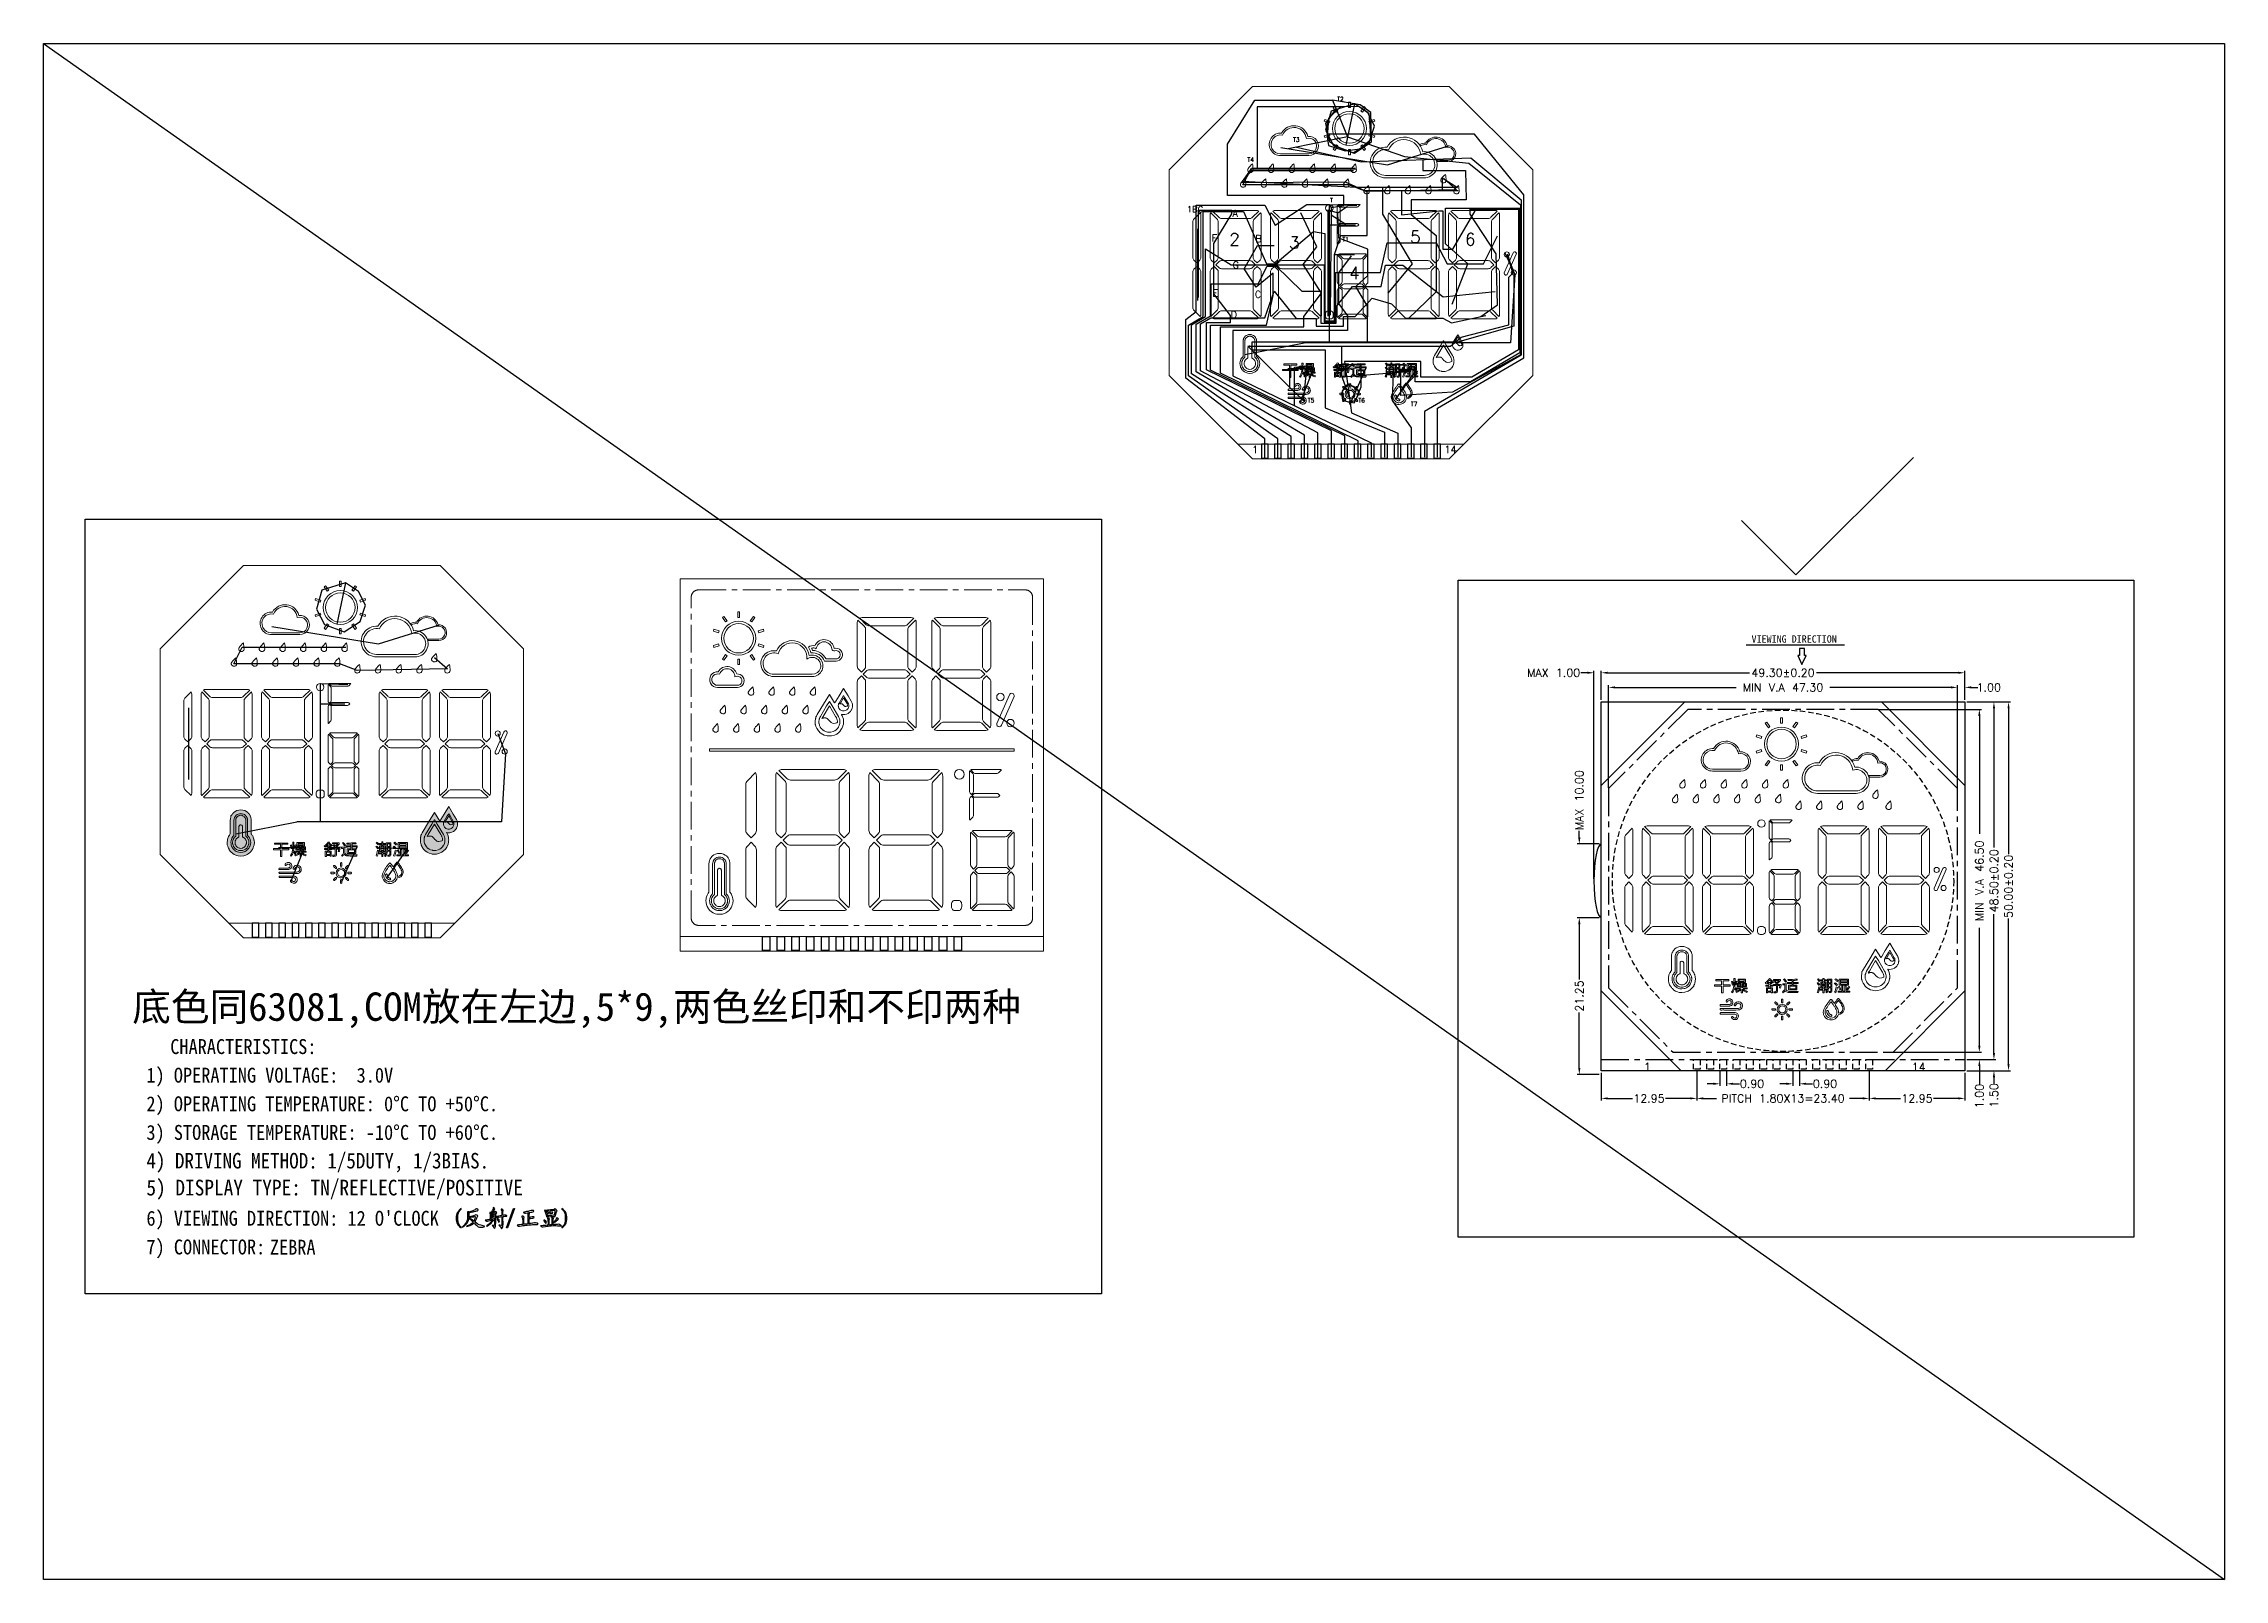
# Model space of a CAD drawing. Header units: millimetres. Extents: x -2138 to 1406, y 307 to 1926.
# Drawn here: x -2137.5 to -1841.7, y 1717.8 to 1926 of the extents above.
import ezdxf
from ezdxf.enums import TextEntityAlignment as Align

# ---------------------------------------------------------------- set-up
doc = ezdxf.new("R2010")
doc.units = ezdxf.units.MM
doc.header["$LTSCALE"] = 3
doc.linetypes.add('CENTER', pattern=[2, 1.25, -0.25, 0.25, -0.25])
doc.linetypes.add('HIDDEN', pattern=[0.375, 0.25, -0.125])
for name, color, linetype in [('BOT', 6, 'Continuous'), ('dim', 3, 'Continuous'), ('HID', 3, 'HIDDEN'), ('SY1', 116, 'Continuous'), ('TOP', 4, 'Continuous')]:
    doc.layers.add(name, color=color, linetype=linetype)
doc.styles.add('romans', font='romans.shx')
doc.styles.add('ROMANT', font='SimSun.ttf', dxfattribs={"height": 5})
doc.styles.get("Standard").update_dxf_attribs({"font": 'txt.shx'})
doc.dimstyles.new('LCDDIM', dxfattribs={"dimtxt": 1.1, "dimasz": 0.88, "dimexe": 0.275, "dimexo": 0.275, "dimgap": 0.22, "dimtad": 0, "dimzin": 0, "dimdsep": 46, "dimtxsty": 'Standard', "dimcen": 2.5, "dimadec": 0, "dimazin": 0, "dimtfac": 1, "dimtofl": 0, "dimtmove": 0, "dimatfit": 0, "dimfxl": 0, "dimarcsym": 0})

msp = doc.modelspace()

# ---------------------------------------------------------------- texts
at = {"color": 0, "style": 'ROMANT'}
msp.add_text('VIEWING DIRECTION', height=1, dxfattribs=at).set_placement((-1905.869, 1844.798))
at = {"linetype": 'ByBlock', "style": 'ROMANT'}
msp.add_text('底色同63081,COM放在左边,5*9,两色丝印和不印两种', height=3.8454, dxfattribs=at).set_placement((-2125.501, 1793.512))
at = {"style": 'ROMANT', "width": 0.9}
for s, height, p in [('CHARACTERISTICS:', 2.02452, (-2120.341, 1789.009)), ('1) OPERATING VOLTAGE:  3.0V', 2.02452, (-2123.576, 1785.129)), ('2) OPERATING TEMPERATURE: 0°C TO +50°C.', 2.02452, (-2123.576, 1781.248)), ('3) STORAGE TEMPERATURE: -10°C TO +60°C.', 2.02452, (-2123.576, 1777.368)), ('4) DRIVING METHOD: 1/5DUTY, 1/3BIAS.', 2.10888, (-2123.576, 1773.488)), ('5) DISPLAY TYPE: TN/REFLECTIVE/POSITIVE ', 2.1384, (-2123.576, 1769.826)), ("6) VIEWING DIRECTION: 12 O'CLOCK ", 2.02452, (-2123.576, 1765.727)), ('7) CONNECTOR:  ', 2.02452, (-2123.576, 1761.832)), ('ZEBRA ', 2.0245, (-2106.829, 1761.798))]:
    msp.add_text(s, height=height, dxfattribs=at).set_placement(p)
at = {"style": 'romans'}
for s, p in [('1', (-1920, 1787.253)), ('14', (-1883.2, 1787.253))]:
    msp.add_text(s, height=1.1, dxfattribs=at).set_placement(p, align=Align.MIDDLE)
at = {"layer": 'dim'}
for s, height, p in [('T2', 0.5709, (-1962.07, 1918.228)), ('T2', 0.5709, (-1962.07, 1918.228)), ('T3', 0.5709, (-1968.064, 1912.721)), ('T3', 0.5709, (-1968.064, 1912.721)), ('T4', 0.5709, (-1974.239, 1910.009)), ('T4', 0.5709, (-1974.239, 1910.009)), ('T', 0.571, (-1963.031, 1904.525)), ('T', 0.571, (-1963.031, 1904.525)), ('1BC', 0.8352, (-1982.456, 1903.161)), ('1BC', 0.8352, (-1982.456, 1903.161)), ('A', 0.949, (-1976.262, 1902.522)), ('A', 0.949, (-1976.262, 1902.522)), ('F', 0.949, (-1979.092, 1899.213)), ('F', 0.949, (-1979.092, 1899.213)), ('2', 1.67, (-1976.711, 1898.645)), ('2', 1.67, (-1976.711, 1898.645)), ('B', 0.949, (-1973.172, 1899.117)), ('B', 0.949, (-1973.172, 1899.117)), ('3', 1.67, (-1968.597, 1898.229)), ('3', 1.67, (-1968.597, 1898.229)), ('T1', 0.5709, (-1961.364, 1899.198)), ('T1', 0.5709, (-1961.364, 1899.198)), ('5', 1.67, (-1952.179, 1898.996)), ('5', 1.67, (-1952.179, 1898.996)), ('6', 1.67, (-1944.733, 1898.669)), ('6', 1.67, (-1944.733, 1898.669)), ('G', 0.949, (-1976.258, 1895.544)), ('G', 0.949, (-1976.258, 1895.544)), ('4', 1.67, (-1960.449, 1894.091)), ('4', 1.67, (-1960.449, 1894.091)), ('E', 0.949, (-1978.991, 1891.751)), ('E', 0.949, (-1978.991, 1891.751)), ('C', 0.949, (-1973.236, 1891.568)), ('C', 0.949, (-1973.236, 1891.568)), ('D', 0.949, (-1976.516, 1888.793)), ('D', 0.949, (-1976.516, 1888.793)), ('T5', 0.5709, (-1966.062, 1877.364)), ('T5', 0.5709, (-1966.062, 1877.364)), ('T6', 0.5709, (-1959.196, 1877.364)), ('T6', 0.5709, (-1959.196, 1877.364)), ('T7', 0.5709, (-1952.078, 1876.862)), ('T7', 0.5709, (-1952.078, 1876.862)), ('1', 0.997, (-1973.626, 1870.475)), ('1', 0.997, (-1973.626, 1870.475)), ('14', 0.9974, (-1947.552, 1870.495)), ('14', 0.9974, (-1947.552, 1870.495))]:
    msp.add_text(s, height=height, dxfattribs=at).set_placement(p)

# ---------------------------------------------------------------- blocks, each defined once
blk = doc.blocks.new('*D50')
at = {"layer": 'Defpoints', "color": 0}
for p in [(-1926.25, 1786.75), (-1913.3, 1786.95), (-1926.25, 1782.99)]:
    blk.add_point(p, dxfattribs=at)
at = {"layer": 'dim', "color": 0, "lineweight": -2}
for p, q in [((-1913.3, 1786.68), (-1913.3, 1782.72)), ((-1926.25, 1786.48), (-1926.25, 1782.72)), ((-1925.37, 1782.99), (-1922.01, 1782.99)), ((-1914.18, 1782.99), (-1917.54, 1782.99))]:
    blk.add_line(p, q, dxfattribs=at)
at = {"layer": 'dim', "color": 0}
for points in [[(-1925.37, 1783.14), (-1925.37, 1782.85), (-1926.25, 1782.99)], [(-1914.18, 1783.14), (-1914.18, 1782.85), (-1913.3, 1782.99)]]:
    blk.add_solid(points, dxfattribs=at)
at = {"layer": 'dim', "color": 0, "insert": (-1919.78, 1782.99), "char_height": 1.1, "attachment_point": 5}
blk.add_mtext('12.95', dxfattribs=at)
blk = doc.blocks.new('*D51')
at = {"layer": 'Defpoints', "color": 0}
for p in [(-1927.25, 1840.71), (-1926.25, 1836.75), (-1927.25, 1812.5)]:
    blk.add_point(p, dxfattribs=at)
at = {"layer": 'dim', "color": 0, "lineweight": -2}
for p, q in [((-1928.13, 1840.71), (-1929.01, 1840.71)), ((-1927.25, 1812.78), (-1927.25, 1840.99)), ((-1926.25, 1837.03), (-1926.25, 1840.99)), ((-1925.37, 1840.71), (-1924.49, 1840.71))]:
    blk.add_line(p, q, dxfattribs=at)
at = {"layer": 'dim', "color": 0}
for points in [[(-1928.13, 1840.86), (-1928.13, 1840.57), (-1927.25, 1840.71)], [(-1925.37, 1840.86), (-1925.37, 1840.57), (-1926.25, 1840.71)]]:
    blk.add_solid(points, dxfattribs=at)
at = {"layer": 'dim', "color": 0, "insert": (-1932.71, 1840.71), "char_height": 1.1, "attachment_point": 5}
blk.add_mtext('MAX 1.00', dxfattribs=at)
blk = doc.blocks.new('*D52')
at = {"layer": 'Defpoints', "color": 0}
for p in [(-1926.25, 1807.5), (-1929.23, 1786.25), (-1926.25, 1786.25)]:
    blk.add_point(p, dxfattribs=at)
at = {"layer": 'dim', "color": 0, "lineweight": -2}
for p, q in [((-1926.53, 1807.5), (-1929.51, 1807.5)), ((-1929.23, 1806.62), (-1929.23, 1799.12)), ((-1929.23, 1787.13), (-1929.23, 1794.64)), ((-1926.53, 1786.25), (-1929.51, 1786.25))]:
    blk.add_line(p, q, dxfattribs=at)
at = {"layer": 'dim', "color": 0}
for points in [[(-1929.38, 1806.62), (-1929.08, 1806.62), (-1929.23, 1807.5)], [(-1929.38, 1787.13), (-1929.08, 1787.13), (-1929.23, 1786.25)]]:
    blk.add_solid(points, dxfattribs=at)
at = {"layer": 'dim', "color": 0, "insert": (-1929.23, 1796.88), "char_height": 1.1, "attachment_point": 5, "rotation": 90}
blk.add_mtext('21.25', dxfattribs=at)
blk = doc.blocks.new('*D53')
at = {"layer": 'Defpoints', "color": 0}
for p in [(-1929.23, 1817.5), (-1926.25, 1817.5), (-1926.25, 1807.5)]:
    blk.add_point(p, dxfattribs=at)
at = {"layer": 'dim', "color": 0, "lineweight": -2}
for p, q in [((-1929.23, 1818.38), (-1929.23, 1819.26)), ((-1926.53, 1817.5), (-1929.51, 1817.5)), ((-1926.53, 1807.5), (-1929.51, 1807.5)), ((-1929.23, 1806.62), (-1929.23, 1805.74))]:
    blk.add_line(p, q, dxfattribs=at)
at = {"layer": 'dim', "color": 0}
for points in [[(-1929.38, 1818.38), (-1929.08, 1818.38), (-1929.23, 1817.5)], [(-1929.38, 1806.62), (-1929.08, 1806.62), (-1929.23, 1807.5)]]:
    blk.add_solid(points, dxfattribs=at)
at = {"layer": 'dim', "color": 0, "insert": (-1929.23, 1823.43), "char_height": 1.1, "attachment_point": 5, "rotation": 90}
blk.add_mtext('MAX 10.00', dxfattribs=at)
blk = doc.blocks.new('*D54')
at = {"layer": 'Defpoints', "color": 0}
for p in [(-1876.95, 1838.73), (-1877.95, 1835.25), (-1876.95, 1836.75)]:
    blk.add_point(p, dxfattribs=at)
at = {"layer": 'dim', "color": 0, "lineweight": -2}
for p, q in [((-1878.83, 1838.73), (-1879.71, 1838.73)), ((-1877.95, 1835.53), (-1877.95, 1839.01)), ((-1876.95, 1837.03), (-1876.95, 1839.01)), ((-1876.07, 1838.73), (-1875.19, 1838.73))]:
    blk.add_line(p, q, dxfattribs=at)
at = {"layer": 'dim', "color": 0}
for points in [[(-1878.83, 1838.88), (-1878.83, 1838.59), (-1877.95, 1838.73)], [(-1876.07, 1838.88), (-1876.07, 1838.59), (-1876.95, 1838.73)]]:
    blk.add_solid(points, dxfattribs=at)
at = {"layer": 'dim', "color": 0, "insert": (-1873.69, 1838.73), "char_height": 1.1, "attachment_point": 5}
blk.add_mtext('1.00', dxfattribs=at)
blk = doc.blocks.new('*D55')
at = {"layer": 'Defpoints', "color": 0}
for p in [(-1878.45, 1789.25), (-1876.95, 1788.25), (-1874.97, 1788.25)]:
    blk.add_point(p, dxfattribs=at)
at = {"layer": 'dim', "color": 0, "lineweight": -2}
for p, q in [((-1874.97, 1790.13), (-1874.97, 1791.01)), ((-1878.18, 1789.25), (-1874.7, 1789.25)), ((-1876.68, 1788.25), (-1874.7, 1788.25)), ((-1874.97, 1787.37), (-1874.97, 1784.81))]:
    blk.add_line(p, q, dxfattribs=at)
at = {"layer": 'dim', "color": 0}
for points in [[(-1875.12, 1790.13), (-1874.82, 1790.13), (-1874.97, 1789.25)], [(-1875.12, 1787.37), (-1874.82, 1787.37), (-1874.97, 1788.25)]]:
    blk.add_solid(points, dxfattribs=at)
at = {"layer": 'dim', "color": 0, "insert": (-1874.97, 1783.31), "char_height": 1.1, "attachment_point": 5, "rotation": 90}
blk.add_mtext('1.00', dxfattribs=at)
blk = doc.blocks.new('*D56')
at = {"layer": 'Defpoints', "color": 0}
for p in [(-1888.89, 1835.75), (-1874.97, 1835.75), (-1888.22, 1789.25)]:
    blk.add_point(p, dxfattribs=at)
at = {"layer": 'dim', "color": 0, "lineweight": -2}
for p, q in [((-1888.61, 1835.75), (-1874.7, 1835.75)), ((-1874.97, 1834.87), (-1874.97, 1818.87)), ((-1874.97, 1790.13), (-1874.97, 1806.14)), ((-1887.95, 1789.25), (-1874.7, 1789.25))]:
    blk.add_line(p, q, dxfattribs=at)
at = {"layer": 'dim', "color": 0}
for points in [[(-1875.12, 1834.87), (-1874.82, 1834.87), (-1874.97, 1835.75)], [(-1875.12, 1790.13), (-1874.82, 1790.13), (-1874.97, 1789.25)]]:
    blk.add_solid(points, dxfattribs=at)
at = {"layer": 'dim', "color": 0, "insert": (-1874.97, 1812.5), "char_height": 1.1, "attachment_point": 5, "rotation": 90}
blk.add_mtext('MIN V.A 46.50', dxfattribs=at)
blk = doc.blocks.new('*D57')
at = {"layer": 'Defpoints', "color": 0}
for p in [(-1876.95, 1836.75), (-1872.99, 1836.75), (-1876.95, 1788.25)]:
    blk.add_point(p, dxfattribs=at)
at = {"layer": 'dim', "color": 0, "lineweight": -2}
for p, q in [((-1876.68, 1836.75), (-1872.72, 1836.75)), ((-1872.99, 1835.87), (-1872.99, 1817.03)), ((-1872.99, 1789.13), (-1872.99, 1807.98)), ((-1876.68, 1788.25), (-1872.72, 1788.25))]:
    blk.add_line(p, q, dxfattribs=at)
at = {"layer": 'dim', "color": 0}
for points in [[(-1873.14, 1835.87), (-1872.84, 1835.87), (-1872.99, 1836.75)], [(-1873.14, 1789.13), (-1872.84, 1789.13), (-1872.99, 1788.25)]]:
    blk.add_solid(points, dxfattribs=at)
at = {"layer": 'dim', "color": 0, "insert": (-1872.99, 1812.5), "char_height": 1.1, "attachment_point": 5, "rotation": 90}
blk.add_mtext('48.50±0.20', dxfattribs=at)
blk = doc.blocks.new('*D58')
at = {"layer": 'Defpoints', "color": 0}
for p in [(-1876.95, 1836.75), (-1871.01, 1836.75), (-1876.95, 1786.75)]:
    blk.add_point(p, dxfattribs=at)
at = {"layer": 'dim', "color": 0, "lineweight": -2}
for p, q in [((-1876.68, 1836.75), (-1870.74, 1836.75)), ((-1871.01, 1835.87), (-1871.01, 1816.1)), ((-1871.01, 1787.63), (-1871.01, 1807.41)), ((-1876.68, 1786.75), (-1870.74, 1786.75))]:
    blk.add_line(p, q, dxfattribs=at)
at = {"layer": 'dim', "color": 0}
for points in [[(-1871.16, 1835.87), (-1870.86, 1835.87), (-1871.01, 1836.75)], [(-1871.16, 1787.63), (-1870.86, 1787.63), (-1871.01, 1786.75)]]:
    blk.add_solid(points, dxfattribs=at)
at = {"layer": 'dim', "color": 0, "insert": (-1871.01, 1811.75), "char_height": 1.1, "attachment_point": 5, "rotation": 90}
blk.add_mtext('50.00±0.20', dxfattribs=at)
blk = doc.blocks.new('*D59')
at = {"layer": 'Defpoints', "color": 0}
for p in [(-1913.3, 1786.95), (-1889.9, 1786.95), (-1889.9, 1782.99)]:
    blk.add_point(p, dxfattribs=at)
at = {"layer": 'dim', "color": 0, "lineweight": -2}
for p, q in [((-1913.3, 1786.68), (-1913.3, 1782.72)), ((-1889.9, 1786.68), (-1889.9, 1782.72)), ((-1912.42, 1782.99), (-1910.62, 1782.99)), ((-1890.78, 1782.99), (-1892.58, 1782.99))]:
    blk.add_line(p, q, dxfattribs=at)
at = {"layer": 'dim', "color": 0}
for points in [[(-1912.42, 1783.14), (-1912.42, 1782.85), (-1913.3, 1782.99)], [(-1890.78, 1783.14), (-1890.78, 1782.85), (-1889.9, 1782.99)]]:
    blk.add_solid(points, dxfattribs=at)
at = {"layer": 'dim', "color": 0, "insert": (-1901.6, 1782.99), "char_height": 1.1, "attachment_point": 5}
blk.add_mtext('PITCH 1.80X13=23.40', dxfattribs=at)
blk = doc.blocks.new('*D60')
at = {"layer": 'Defpoints', "color": 0}
for p in [(-1910.15, 1786.95), (-1909.25, 1786.95), (-1909.25, 1784.97)]:
    blk.add_point(p, dxfattribs=at)
at = {"layer": 'dim', "color": 0, "lineweight": -2}
for p, q in [((-1910.15, 1786.68), (-1910.15, 1784.7)), ((-1909.25, 1786.68), (-1909.25, 1784.7)), ((-1911.03, 1784.97), (-1911.91, 1784.97)), ((-1908.37, 1784.97), (-1907.49, 1784.97))]:
    blk.add_line(p, q, dxfattribs=at)
at = {"layer": 'dim', "color": 0}
for points in [[(-1911.03, 1785.12), (-1911.03, 1784.83), (-1910.15, 1784.97)], [(-1908.37, 1785.12), (-1908.37, 1784.83), (-1909.25, 1784.97)]]:
    blk.add_solid(points, dxfattribs=at)
at = {"layer": 'dim', "color": 0, "insert": (-1905.8, 1784.97), "char_height": 1.1, "attachment_point": 5}
blk.add_mtext('0.90', dxfattribs=at)
blk = doc.blocks.new('*D61')
at = {"layer": 'Defpoints', "color": 0}
for p in [(-1877.95, 1838.73), (-1925.25, 1824.82), (-1877.95, 1824.82)]:
    blk.add_point(p, dxfattribs=at)
at = {"layer": 'dim', "color": 0, "lineweight": -2}
for p, q in [((-1925.25, 1825.09), (-1925.25, 1839.01)), ((-1924.37, 1838.73), (-1907.96, 1838.73)), ((-1878.83, 1838.73), (-1895.24, 1838.73)), ((-1877.95, 1825.09), (-1877.95, 1839.01))]:
    blk.add_line(p, q, dxfattribs=at)
at = {"layer": 'dim', "color": 0}
for points in [[(-1924.37, 1838.88), (-1924.37, 1838.59), (-1925.25, 1838.73)], [(-1878.83, 1838.88), (-1878.83, 1838.59), (-1877.95, 1838.73)]]:
    blk.add_solid(points, dxfattribs=at)
at = {"layer": 'dim', "color": 0, "insert": (-1901.6, 1838.73), "char_height": 1.1, "attachment_point": 5}
blk.add_mtext('MIN V.A 47.30', dxfattribs=at)
blk = doc.blocks.new('*D62')
at = {"layer": 'Defpoints', "color": 0}
for p in [(-1876.95, 1840.71), (-1926.25, 1836.75), (-1876.95, 1836.75)]:
    blk.add_point(p, dxfattribs=at)
at = {"layer": 'dim', "color": 0, "lineweight": -2}
for p, q in [((-1926.25, 1837.03), (-1926.25, 1840.99)), ((-1925.37, 1840.71), (-1906.13, 1840.71)), ((-1877.83, 1840.71), (-1897.07, 1840.71)), ((-1876.95, 1837.03), (-1876.95, 1840.99))]:
    blk.add_line(p, q, dxfattribs=at)
at = {"layer": 'dim', "color": 0}
for points in [[(-1925.37, 1840.86), (-1925.37, 1840.57), (-1926.25, 1840.71)], [(-1877.83, 1840.86), (-1877.83, 1840.57), (-1876.95, 1840.71)]]:
    blk.add_solid(points, dxfattribs=at)
at = {"layer": 'dim', "color": 0, "insert": (-1901.6, 1840.71), "char_height": 1.1, "attachment_point": 5}
blk.add_mtext('49.30±0.20', dxfattribs=at)
blk = doc.blocks.new('*D63')
at = {"layer": 'Defpoints', "color": 0}
for p in [(-1900.25, 1786.95), (-1899.35, 1786.95), (-1899.35, 1784.97)]:
    blk.add_point(p, dxfattribs=at)
at = {"layer": 'dim', "color": 0, "lineweight": -2}
for p, q in [((-1900.25, 1786.68), (-1900.25, 1784.7)), ((-1899.35, 1786.68), (-1899.35, 1784.7)), ((-1901.13, 1784.97), (-1902.01, 1784.97)), ((-1898.47, 1784.97), (-1897.59, 1784.97))]:
    blk.add_line(p, q, dxfattribs=at)
at = {"layer": 'dim', "color": 0}
for points in [[(-1901.13, 1785.12), (-1901.13, 1784.83), (-1900.25, 1784.97)], [(-1898.47, 1785.12), (-1898.47, 1784.83), (-1899.35, 1784.97)]]:
    blk.add_solid(points, dxfattribs=at)
at = {"layer": 'dim', "color": 0, "insert": (-1895.9, 1784.97), "char_height": 1.1, "attachment_point": 5}
blk.add_mtext('0.90', dxfattribs=at)
blk = doc.blocks.new('*D64')
at = {"layer": 'Defpoints', "color": 0}
for p in [(-1889.9, 1786.95), (-1876.95, 1786.75), (-1876.95, 1782.99)]:
    blk.add_point(p, dxfattribs=at)
at = {"layer": 'dim', "color": 0, "lineweight": -2}
for p, q in [((-1889.9, 1786.68), (-1889.9, 1782.72)), ((-1876.95, 1786.48), (-1876.95, 1782.72)), ((-1889.02, 1782.99), (-1885.66, 1782.99)), ((-1877.83, 1782.99), (-1881.19, 1782.99))]:
    blk.add_line(p, q, dxfattribs=at)
at = {"layer": 'dim', "color": 0}
for points in [[(-1889.02, 1783.14), (-1889.02, 1782.85), (-1889.9, 1782.99)], [(-1877.83, 1783.14), (-1877.83, 1782.85), (-1876.95, 1782.99)]]:
    blk.add_solid(points, dxfattribs=at)
at = {"layer": 'dim', "color": 0, "insert": (-1883.43, 1782.99), "char_height": 1.1, "attachment_point": 5}
blk.add_mtext('12.95', dxfattribs=at)
blk = doc.blocks.new('*D65')
at = {"layer": 'Defpoints', "color": 0}
for p in [(-1872.99, 1788.25), (-1872.99, 1786.75), (-1872.99, 1786.75)]:
    blk.add_point(p, dxfattribs=at)
at = {"layer": 'dim', "color": 0, "lineweight": -2}
for p, q in [((-1872.99, 1789.13), (-1872.99, 1790.01)), ((-1872.99, 1785.87), (-1872.99, 1784.99))]:
    blk.add_line(p, q, dxfattribs=at)
at = {"layer": 'dim', "color": 0}
for points in [[(-1873.14, 1789.13), (-1872.84, 1789.13), (-1872.99, 1788.25)], [(-1873.14, 1785.87), (-1872.84, 1785.87), (-1872.99, 1786.75)]]:
    blk.add_solid(points, dxfattribs=at)
at = {"layer": 'dim', "color": 0, "insert": (-1872.99, 1783.4), "char_height": 1.1, "attachment_point": 5, "rotation": 90}
blk.add_mtext('1.50', dxfattribs=at)

# ---------------------------------------------------------------- dimensions: what is measured, and where the dimension line sits
at = {"layer": 'dim'}
for base, p1, p2, text, picture, middle in [((-1927.25, 1840.713), (-1926.25, 1836.753), (-1927.25, 1812.503), 'MAX <>', '*D51', (-1932.714, 1840.713)), ((-1877.95, 1838.733), (-1925.25, 1824.818), (-1877.95, 1824.818), 'MIN V.A <>', '*D61', (-1901.6, 1838.733)), ((-1889.9, 1782.993), (-1913.3, 1786.953), (-1889.9, 1786.953), 'PITCH 1.80X13=<>', '*D59', (-1901.6, 1782.993))]:
    dim = msp.add_linear_dim(base=base, p1=p1, p2=p2, text=text, dimstyle='LCDDIM', dxfattribs=at)
    dim.commit()
    dim.dimension.update_dxf_attribs({"geometry": picture, "text_midpoint": middle})
dim = msp.add_aligned_dim(p1=(-1926.25, 1836.753), p2=(-1876.95, 1836.753), distance=3.96, text='<>%%p0.20', dimstyle='LCDDIM', dxfattribs=at)
dim.commit()
dim.dimension.update_dxf_attribs({"geometry": '*D62', "text_midpoint": (-1901.6, 1840.713)})
for base, p1, p2, picture, middle in [((-1876.95, 1838.733), (-1877.95, 1835.253), (-1876.95, 1836.753), '*D54', (-1873.687, 1838.733)), ((-1926.25, 1782.993), (-1913.3, 1786.953), (-1926.25, 1786.753), '*D50', (-1919.775, 1782.993)), ((-1909.25, 1784.973), (-1910.15, 1786.953), (-1909.25, 1786.953), '*D60', (-1905.804, 1784.973)), ((-1899.35, 1784.973), (-1900.25, 1786.953), (-1899.35, 1786.953), '*D63', (-1895.904, 1784.973))]:
    dim = msp.add_linear_dim(base=base, p1=p1, p2=p2, dimstyle='LCDDIM', dxfattribs=at)
    dim.commit()
    dim.dimension.update_dxf_attribs({"geometry": picture, "text_midpoint": middle})
for base, p1, p2, text, picture, middle in [((-1874.97, 1835.753), (-1888.222, 1789.253), (-1888.885, 1835.753), 'MIN V.A <>', '*D56', (-1874.97, 1812.503)), ((-1872.99, 1836.753), (-1876.95, 1788.253), (-1876.95, 1836.753), '<>%%p0.20', '*D57', (-1872.99, 1812.503)), ((-1871.01, 1836.753), (-1876.95, 1786.753), (-1876.95, 1836.753), '<>%%p0.20', '*D58', (-1871.01, 1811.753)), ((-1929.23, 1817.503), (-1926.25, 1807.503), (-1926.25, 1817.503), 'MAX <>', '*D53', (-1929.23, 1823.425))]:
    dim = msp.add_linear_dim(base=base, p1=p1, p2=p2, angle=90, text=text, dimstyle='LCDDIM', dxfattribs=at)
    dim.commit()
    dim.dimension.update_dxf_attribs({"geometry": picture, "text_midpoint": middle})
for base, p1, p2, angle, picture, middle in [((-1929.23, 1786.253), (-1926.25, 1807.503), (-1926.25, 1786.253), 90, '*D52', (-1929.23, 1796.878)), ((-1872.99, 1786.753), (-1872.99, 1788.253), (-1872.99, 1786.753), 90, '*D65', (-1872.99, 1783.398)), ((-1876.95, 1782.993), (-1889.9, 1786.953), (-1876.95, 1786.753), 180, '*D64', (-1883.425, 1782.993))]:
    dim = msp.add_linear_dim(base=base, p1=p1, p2=p2, angle=angle, dimstyle='LCDDIM', dxfattribs=at)
    dim.commit()
    dim.dimension.update_dxf_attribs({"geometry": picture, "text_midpoint": middle})
dim = msp.add_linear_dim(base=(-1874.97, 1788.253), p1=(-1878.45, 1789.253), p2=(-1876.95, 1788.253), angle=90, dimstyle='LCDDIM', dxfattribs=at)
dim.commit()
dim.dimension.update_dxf_attribs({"geometry": '*D55', "text_midpoint": (-1874.97, 1783.309), "dimtype": 160})

# ---------------------------------------------------------------- hatches: boundary and pattern name
h = msp.add_hatch(color=256)
h.paths.add_polyline_path([(-2109.755, 1817.281), (-2109.819, 1817.169), (-2109.851, 1817.089), (-2109.979, 1816.945), (-2109.979, 1816.929), (-2110.138, 1816.786), (-2110.234, 1816.738), (-2110.33, 1816.69), (-2110.522, 1816.61), (-2110.665, 1816.594), (-2110.937, 1816.594), (-2111.048, 1816.626), (-2111.144, 1816.642), (-2111.336, 1816.738), (-2111.384, 1816.77), (-2111.495, 1816.849), (-2111.623, 1816.977), (-2111.639, 1817.009), (-2111.751, 1817.169), (-2111.767, 1817.217), (-2111.831, 1817.344), (-2111.863, 1817.456), (-2111.879, 1817.52), (-2111.879, 1817.728), (-2111.863, 1817.903), (-2111.847, 1817.983), (-2111.799, 1818.095), (-2111.735, 1818.239), (-2111.719, 1818.27), (-2111.607, 1818.414), (-2111.559, 1818.462), (-2111.464, 1818.558), (-2111.464, 1820.71), (-2111.448, 1820.838), (-2111.432, 1820.886), (-2111.416, 1820.965), (-2111.368, 1821.061), (-2111.352, 1821.077), (-2111.272, 1821.189), (-2111.224, 1821.221), (-2111.16, 1821.269), (-2111.048, 1821.333), (-2110.985, 1821.365), (-2110.921, 1821.381), (-2110.777, 1821.397), (-2110.649, 1821.381), (-2110.585, 1821.365), (-2110.522, 1821.333), (-2110.41, 1821.269), (-2110.33, 1821.221), (-2110.298, 1821.189), (-2110.218, 1821.093), (-2110.202, 1821.061), (-2110.154, 1820.965), (-2110.122, 1820.886), (-2110.106, 1820.838), (-2110.106, 1818.558), (-2110.043, 1818.494), (-2110.011, 1818.462), (-2109.915, 1818.366), (-2109.883, 1818.318), (-2109.819, 1818.223), (-2109.771, 1818.111), (-2109.739, 1818.047), (-2109.707, 1817.903), (-2109.691, 1817.871), (-2109.675, 1817.68), (-2109.707, 1817.472), (-2109.723, 1817.424)], flags=16)
h.paths.add_polyline_path([(-2110.41, 1818.366), (-2110.426, 1818.382), (-2110.474, 1818.414), (-2110.522, 1818.43), (-2110.522, 1819.837), (-2110.538, 1819.885), (-2110.553, 1819.933), (-2110.569, 1819.965), (-2110.601, 1820.013), (-2110.633, 1820.045), (-2110.665, 1820.061), (-2110.761, 1820.093), (-2110.809, 1820.093), (-2110.857, 1820.077), (-2110.889, 1820.061), (-2110.937, 1820.045), (-2110.969, 1820.013), (-2111.001, 1819.965), (-2111.016, 1819.933), (-2111.032, 1819.885), (-2111.032, 1818.43), (-2111.08, 1818.414), (-2111.128, 1818.382), (-2111.16, 1818.366), (-2111.24, 1818.318), (-2111.272, 1818.286), (-2111.336, 1818.239), (-2111.384, 1818.191), (-2111.416, 1818.143), (-2111.464, 1818.079), (-2111.479, 1818.031), (-2111.511, 1817.983), (-2111.511, 1817.951), (-2111.527, 1817.935), (-2111.559, 1817.823), (-2111.559, 1817.552), (-2111.543, 1817.504), (-2111.527, 1817.44), (-2111.495, 1817.36), (-2111.464, 1817.312), (-2111.416, 1817.233), (-2111.384, 1817.185), (-2111.32, 1817.121), (-2111.288, 1817.089), (-2111.208, 1817.025), (-2111.176, 1817.009), (-2110.997, 1816.933), (-2110.921, 1816.913), (-2110.777, 1816.897), (-2110.602, 1816.922), (-2110.522, 1816.945), (-2110.49, 1816.961), (-2110.394, 1817.009), (-2110.362, 1817.025), (-2110.282, 1817.089), (-2110.234, 1817.121), (-2110.186, 1817.185), (-2110.138, 1817.233), (-2110.106, 1817.312), (-2110.074, 1817.36), (-2110.043, 1817.44), (-2110.027, 1817.504), (-2110.011, 1817.552), (-2109.995, 1817.648), (-2109.995, 1817.68), (-2110.011, 1817.791), (-2110.011, 1817.823), (-2110.043, 1817.935), (-2110.043, 1817.951), (-2110.059, 1817.983), (-2110.074, 1818.031), (-2110.106, 1818.079), (-2110.138, 1818.143), (-2110.186, 1818.191), (-2110.218, 1818.239), (-2110.282, 1818.286), (-2110.314, 1818.318)], flags=0)
h.paths.add_polyline_path([(-2109.516, 1817.281), (-2109.548, 1817.169), (-2109.595, 1817.089), (-2109.675, 1816.945), (-2109.675, 1816.929), (-2109.803, 1816.786), (-2109.835, 1816.738), (-2109.899, 1816.69), (-2109.995, 1816.61), (-2110.011, 1816.594), (-2110.043, 1816.578), (-2110.17, 1816.498), (-2110.266, 1816.45), (-2110.378, 1816.418), (-2110.481, 1816.384), (-2110.777, 1816.355), (-2111.044, 1816.374), (-2111.208, 1816.418), (-2111.288, 1816.45), (-2111.416, 1816.498), (-2111.527, 1816.578), (-2111.559, 1816.61), (-2111.623, 1816.642), (-2111.719, 1816.738), (-2111.751, 1816.77), (-2111.815, 1816.849), (-2111.911, 1816.977), (-2111.927, 1817.009), (-2112.006, 1817.169), (-2112.038, 1817.217), (-2112.07, 1817.344), (-2112.102, 1817.456), (-2112.102, 1817.52), (-2112.118, 1817.712), (-2112.118, 1817.728), (-2112.102, 1817.903), (-2112.086, 1817.983), (-2112.054, 1818.095), (-2112.006, 1818.239), (-2111.99, 1818.27), (-2111.895, 1818.414), (-2111.879, 1818.462), (-2111.799, 1818.558), (-2111.703, 1818.654), (-2111.703, 1820.71), (-2111.687, 1820.838), (-2111.687, 1820.886), (-2111.655, 1820.965), (-2111.639, 1821.061), (-2111.623, 1821.077), (-2111.559, 1821.189), (-2111.543, 1821.221), (-2111.495, 1821.269), (-2111.448, 1821.333), (-2111.432, 1821.365), (-2111.416, 1821.381), (-2111.4, 1821.397), (-2111.288, 1821.476), (-2111.128, 1821.556), (-2110.969, 1821.604), (-2110.777, 1821.62), (-2110.601, 1821.604), (-2110.426, 1821.556), (-2110.266, 1821.476), (-2110.17, 1821.397), (-2110.154, 1821.381), (-2110.138, 1821.365), (-2110.122, 1821.333), (-2110.011, 1821.221), (-2109.995, 1821.189), (-2109.947, 1821.093), (-2109.931, 1821.061), (-2109.899, 1820.965), (-2109.883, 1820.886), (-2109.867, 1820.838), (-2109.867, 1818.654), (-2109.771, 1818.558), (-2109.723, 1818.494), (-2109.691, 1818.462), (-2109.643, 1818.366), (-2109.595, 1818.318), (-2109.564, 1818.223), (-2109.516, 1818.111), (-2109.5, 1818.047), (-2109.468, 1817.903), (-2109.452, 1817.871), (-2109.436, 1817.68), (-2109.468, 1817.472), (-2109.468, 1817.424)])
h = msp.add_hatch(color=256)
h.paths.add_polyline_path([(-2082.043, 1820.348), (-2082.043, 1820.342), (-2082.032, 1820.264), (-2082.032, 1820.18), (-2082.085, 1820.157), (-2082.169, 1820.133), (-2082.287, 1820.109), (-2082.366, 1820.127), (-2082.42, 1820.145), (-2082.462, 1820.174), (-2082.522, 1820.228), (-2082.557, 1820.258), (-2082.635, 1820.348), (-2082.653, 1820.366), (-2082.677, 1820.396), (-2082.707, 1820.425), (-2082.737, 1820.443), (-2082.743, 1820.449), (-2082.778, 1820.467), (-2082.808, 1820.473), (-2082.82, 1820.479), (-2082.844, 1820.485), (-2082.928, 1820.485), (-2082.976, 1820.479), (-2082.988, 1820.473), (-2083.006, 1820.467), (-2083.071, 1820.449), (-2083.083, 1820.443), (-2083.083, 1820.449), (-2083.071, 1820.467), (-2083.059, 1820.503), (-2083.006, 1820.581), (-2082.581, 1821.292), (-2082.157, 1820.581), (-2082.109, 1820.503), (-2082.091, 1820.467), (-2082.073, 1820.425)], flags=16)
h.paths.add_polyline_path([(-2082.581, 1821.597), (-2082.767, 1821.292), (-2083.191, 1820.581), (-2083.233, 1820.503), (-2083.245, 1820.467), (-2083.251, 1820.449), (-2083.257, 1820.443), (-2083.257, 1820.425), (-2083.268, 1820.396), (-2083.274, 1820.366), (-2083.28, 1820.348), (-2083.292, 1820.258), (-2083.292, 1820.174), (-2083.286, 1820.145), (-2083.286, 1820.103), (-2083.28, 1820.091), (-2083.257, 1819.983), (-2083.251, 1819.971), (-2083.203, 1819.87), (-2083.197, 1819.858), (-2083.131, 1819.762), (-2083.125, 1819.756), (-2083.047, 1819.672), (-2083.035, 1819.667), (-2082.946, 1819.601), (-2082.934, 1819.595), (-2082.85, 1819.555), (-2082.713, 1819.517), (-2082.695, 1819.511), (-2082.587, 1819.505), (-2082.482, 1819.51), (-2082.328, 1819.551), (-2082.229, 1819.595), (-2082.223, 1819.601), (-2082.127, 1819.667), (-2082.121, 1819.672), (-2082.038, 1819.756), (-2082.032, 1819.762), (-2081.966, 1819.858), (-2081.96, 1819.87), (-2081.912, 1819.971), (-2081.912, 1819.983), (-2081.882, 1820.091), (-2081.882, 1820.115), (-2081.876, 1820.133), (-2081.876, 1820.18), (-2081.87, 1820.216), (-2081.876, 1820.264), (-2081.882, 1820.342), (-2081.882, 1820.348), (-2081.906, 1820.425), (-2081.918, 1820.467), (-2081.936, 1820.503), (-2081.972, 1820.581), (-2082.396, 1821.292)])
h.paths.add_polyline_path([(-2083.426, 1818.296), (-2083.426, 1818.284), (-2083.402, 1818.129), (-2083.402, 1817.962), (-2083.51, 1817.914), (-2083.677, 1817.866), (-2083.913, 1817.819), (-2084.071, 1817.854), (-2084.179, 1817.89), (-2084.263, 1817.95), (-2084.382, 1818.057), (-2084.454, 1818.117), (-2084.609, 1818.296), (-2084.645, 1818.332), (-2084.693, 1818.392), (-2084.753, 1818.452), (-2084.812, 1818.488), (-2084.824, 1818.5), (-2084.896, 1818.535), (-2084.956, 1818.547), (-2084.98, 1818.559), (-2085.028, 1818.571), (-2085.195, 1818.571), (-2085.291, 1818.559), (-2085.314, 1818.547), (-2085.35, 1818.535), (-2085.482, 1818.5), (-2085.506, 1818.488), (-2085.506, 1818.5), (-2085.482, 1818.535), (-2085.458, 1818.607), (-2085.35, 1818.762), (-2084.502, 1820.185), (-2083.653, 1818.762), (-2083.558, 1818.607), (-2083.522, 1818.535), (-2083.486, 1818.452)], flags=16)
h.paths.add_polyline_path([(-2084.502, 1820.794), (-2084.872, 1820.185), (-2085.721, 1818.762), (-2085.804, 1818.607), (-2085.828, 1818.535), (-2085.84, 1818.5), (-2085.852, 1818.488), (-2085.852, 1818.452), (-2085.876, 1818.392), (-2085.888, 1818.332), (-2085.9, 1818.296), (-2085.924, 1818.117), (-2085.924, 1817.95), (-2085.912, 1817.89), (-2085.912, 1817.806), (-2085.9, 1817.782), (-2085.852, 1817.567), (-2085.84, 1817.543), (-2085.745, 1817.34), (-2085.733, 1817.316), (-2085.601, 1817.125), (-2085.589, 1817.113), (-2085.434, 1816.946), (-2085.41, 1816.934), (-2085.231, 1816.802), (-2085.207, 1816.791), (-2085.038, 1816.711), (-2084.765, 1816.635), (-2084.729, 1816.623), (-2084.514, 1816.611), (-2084.303, 1816.621), (-2083.994, 1816.703), (-2083.797, 1816.791), (-2083.785, 1816.802), (-2083.593, 1816.934), (-2083.581, 1816.946), (-2083.414, 1817.113), (-2083.402, 1817.125), (-2083.271, 1817.316), (-2083.259, 1817.34), (-2083.163, 1817.543), (-2083.163, 1817.567), (-2083.103, 1817.782), (-2083.103, 1817.83), (-2083.091, 1817.866), (-2083.091, 1817.962), (-2083.08, 1818.033), (-2083.091, 1818.129), (-2083.103, 1818.284), (-2083.103, 1818.296), (-2083.151, 1818.452), (-2083.175, 1818.535), (-2083.211, 1818.607), (-2083.283, 1818.762), (-2084.131, 1820.185)])
at = {"layer": 'SY1', "lineweight": 0, "ltscale": 0.1}
for color, points in [(1, [(-2109.038, 1817.133), (-2109.085, 1816.968), (-2109.162, 1816.839), (-2109.175, 1816.816), (-2109.175, 1816.739), (-2109.406, 1816.479), (-2109.466, 1816.389), (-2109.589, 1816.298), (-2109.657, 1816.24), (-2109.714, 1816.183), (-2109.798, 1816.142), (-2109.925, 1816.062), (-2110.084, 1815.982), (-2110.23, 1815.941), (-2110.375, 1815.892), (-2110.77, 1815.853), (-2111.128, 1815.878), (-2111.367, 1815.944), (-2111.469, 1815.984), (-2111.653, 1816.053), (-2111.852, 1816.195), (-2111.855, 1816.199), (-2111.919, 1816.231), (-2112.073, 1816.384), (-2112.124, 1816.436), (-2112.21, 1816.543), (-2112.338, 1816.713), (-2112.374, 1816.785), (-2112.44, 1816.917), (-2112.502, 1817.011), (-2112.553, 1817.215), (-2112.602, 1817.386), (-2112.602, 1817.499), (-2112.618, 1817.691), (-2112.618, 1817.75), (-2112.598, 1817.975), (-2112.573, 1818.101), (-2112.532, 1818.243), (-2112.47, 1818.43), (-2112.424, 1818.522), (-2112.348, 1818.636), (-2112.323, 1818.71), (-2112.203, 1818.854), (-2112.203, 1820.741), (-2112.187, 1820.869), (-2112.187, 1820.982), (-2112.139, 1821.101), (-2112.106, 1821.301), (-2112.024, 1821.383), (-2112, 1821.425), (-2111.954, 1821.517), (-2111.875, 1821.597), (-2111.843, 1821.661), (-2111.769, 1821.734), (-2111.724, 1821.779), (-2111.547, 1821.906), (-2111.313, 1822.023), (-2111.062, 1822.098), (-2110.775, 1822.122), (-2110.512, 1822.098), (-2110.246, 1822.026), (-2109.991, 1821.898), (-2109.833, 1821.766), (-2109.801, 1821.734), (-2109.727, 1821.661), (-2109.711, 1821.629), (-2109.6, 1821.517), (-2109.547, 1821.412), (-2109.5, 1821.317), (-2109.468, 1821.253), (-2109.415, 1821.094), (-2109.399, 1821.014), (-2109.367, 1820.919), (-2109.367, 1818.852), (-2109.345, 1818.823), (-2109.28, 1818.758), (-2109.232, 1818.662), (-2109.158, 1818.588), (-2109.096, 1818.4), (-2109.04, 1818.271), (-2109.013, 1818.162), (-2108.993, 1818.072), (-2108.962, 1818.009), (-2108.933, 1817.662), (-2108.968, 1817.434), (-2108.968, 1817.343)]), (140, [(-2085.301, 1820.443), (-2086.156, 1819.009), (-2086.265, 1818.806), (-2086.277, 1818.769), (-2086.352, 1818.694), (-2086.352, 1818.548), (-2086.357, 1818.535), (-2086.372, 1818.461), (-2086.389, 1818.41), (-2086.424, 1818.15), (-2086.424, 1817.9), (-2086.412, 1817.841), (-2086.412, 1817.688), (-2086.375, 1817.614), (-2086.327, 1817.399), (-2086.29, 1817.325), (-2086.195, 1817.122), (-2086.164, 1817.062), (-2085.987, 1816.804), (-2085.949, 1816.766), (-2085.739, 1816.539), (-2085.672, 1816.506), (-2085.492, 1816.374), (-2085.425, 1816.341), (-2085.213, 1816.241), (-2084.911, 1816.157), (-2084.823, 1816.128), (-2084.516, 1816.111), (-2084.227, 1816.124), (-2083.828, 1816.229), (-2083.509, 1816.371), (-2083.464, 1816.416), (-2083.272, 1816.548), (-2083.228, 1816.593), (-2083.061, 1816.759), (-2083.016, 1816.804), (-2082.839, 1817.062), (-2082.809, 1817.122), (-2082.663, 1817.432), (-2082.663, 1817.499), (-2082.603, 1817.714), (-2082.603, 1817.749), (-2082.591, 1817.785), (-2082.591, 1817.92), (-2082.574, 1818.023), (-2082.594, 1818.179), (-2082.603, 1818.304), (-2082.603, 1818.372), (-2082.672, 1818.594), (-2082.707, 1818.717), (-2082.76, 1818.824), (-2082.84, 1818.996), (-2082.867, 1819.041), (-2082.789, 1819.016), (-2082.589, 1819.005), (-2082.406, 1819.013), (-2082.161, 1819.078), (-2081.941, 1819.175), (-2081.902, 1819.215), (-2081.806, 1819.281), (-2081.767, 1819.319), (-2081.684, 1819.402), (-2081.646, 1819.441), (-2081.534, 1819.603), (-2081.51, 1819.652), (-2081.412, 1819.859), (-2081.412, 1819.915), (-2081.382, 1820.023), (-2081.382, 1820.034), (-2081.376, 1820.052), (-2081.376, 1820.139), (-2081.365, 1820.206), (-2081.379, 1820.314), (-2081.382, 1820.361), (-2081.382, 1820.423), (-2081.427, 1820.568), (-2081.45, 1820.649), (-2081.485, 1820.72), (-2081.529, 1820.814), (-2081.968, 1821.55), (-2082.581, 1822.559), (-2083.195, 1821.55), (-2083.626, 1820.828), (-2083.68, 1820.727), (-2083.802, 1820.605), (-2084.502, 1821.757)])]:
    msp.add_hatch(color=color, dxfattribs=at).paths.add_polyline_path(points)

# ---------------------------------------------------------------- linework, layer by layer
for p, q in [((-2137.52, 1926.033), (-1841.736, 1717.767)), ((-1926.25, 1786.753), (-1926.25, 1836.753)), ((-1926.25, 1836.753), (-1876.95, 1836.753)), ((-1914.937, 1836.753), (-1926.25, 1825.44)), ((-1876.95, 1825.44), (-1888.264, 1836.753)), ((-1876.95, 1836.753), (-1876.95, 1786.753)), ((-1926.25, 1797.567), (-1915.437, 1786.753)), ((-1887.764, 1786.753), (-1876.95, 1797.567)), ((-1876.95, 1786.753), (-1926.25, 1786.753))]:
    msp.add_line(p, q)
at = {"color": 1}
for p, q in [((-1899.855, 1853.982), (-1883.915, 1869.921)), ((-1907.231, 1861.358), (-1899.855, 1853.982))]:
    msp.add_line(p, q, dxfattribs=at)
at = {"lineweight": 0}
for p, q in [((-2051.182, 1853.456), (-2051.182, 1802.956)), ((-2051.182, 1853.456), (-2001.882, 1853.456)), ((-2001.882, 1853.456), (-2001.882, 1802.956)), ((-2051.182, 1804.956), (-2001.882, 1804.956)), ((-2051.182, 1802.956), (-2001.882, 1802.956))]:
    msp.add_line(p, q, dxfattribs=at)
at = {"color": 0}
msp.add_line((-1906.612, 1844.485), (-1893.265, 1844.485), dxfattribs=at)
at = {"linetype": 'CENTER'}
for p, q in [((-1914.522, 1835.753), (-1925.25, 1825.026)), ((-1888.678, 1835.753), (-1914.522, 1835.753)), ((-1877.95, 1825.026), (-1888.678, 1835.753)), ((-1925.25, 1825.026), (-1925.25, 1797.981)), ((-1877.95, 1797.981), (-1877.95, 1825.026)), ((-1925.25, 1797.981), (-1916.522, 1789.253)), ((-1886.678, 1789.253), (-1877.95, 1797.981)), ((-1926.25, 1788.253), (-1876.95, 1788.253)), ((-1916.522, 1789.253), (-1886.678, 1789.253))]:
    msp.add_line(p, q, dxfattribs=at)
at = {"lineweight": 0, "ltscale": 0.1}
msp.add_line((-2112.401, 1806.762), (-2081.728, 1806.762), dxfattribs=at)
for points in [[(-2137.52, 1926.033), (-1841.736, 1926.033), (-1841.736, 1717.767), (-2137.52, 1717.767)], [(-1971.45, 1871.723), (-1972.35, 1871.723), (-1972.35, 1869.823), (-1971.45, 1869.823)], [(-1971.45, 1871.723), (-1972.35, 1871.723), (-1972.35, 1869.823), (-1971.45, 1869.823)], [(-1969.65, 1871.723), (-1970.55, 1871.723), (-1970.55, 1869.823), (-1969.65, 1869.823)], [(-1969.65, 1871.723), (-1970.55, 1871.723), (-1970.55, 1869.823), (-1969.65, 1869.823)], [(-1967.85, 1871.723), (-1968.75, 1871.723), (-1968.75, 1869.823), (-1967.85, 1869.823)], [(-1967.85, 1871.723), (-1968.75, 1871.723), (-1968.75, 1869.823), (-1967.85, 1869.823)], [(-1966.05, 1871.723), (-1966.95, 1871.723), (-1966.95, 1869.823), (-1966.05, 1869.823)], [(-1966.05, 1871.723), (-1966.95, 1871.723), (-1966.95, 1869.823), (-1966.05, 1869.823)], [(-1964.25, 1871.723), (-1965.15, 1871.723), (-1965.15, 1869.823), (-1964.25, 1869.823)], [(-1964.25, 1871.723), (-1965.15, 1871.723), (-1965.15, 1869.823), (-1964.25, 1869.823)], [(-1962.45, 1871.723), (-1963.35, 1871.723), (-1963.35, 1869.823), (-1962.45, 1869.823)], [(-1962.45, 1871.723), (-1963.35, 1871.723), (-1963.35, 1869.823), (-1962.45, 1869.823)], [(-1960.65, 1871.723), (-1961.55, 1871.723), (-1961.55, 1869.823), (-1960.65, 1869.823)], [(-1960.65, 1871.723), (-1961.55, 1871.723), (-1961.55, 1869.823), (-1960.65, 1869.823)], [(-1958.85, 1871.723), (-1959.75, 1871.723), (-1959.75, 1869.823), (-1958.85, 1869.823)], [(-1958.85, 1871.723), (-1959.75, 1871.723), (-1959.75, 1869.823), (-1958.85, 1869.823)], [(-1957.05, 1871.723), (-1957.95, 1871.723), (-1957.95, 1869.823), (-1957.05, 1869.823)], [(-1957.05, 1871.723), (-1957.95, 1871.723), (-1957.95, 1869.823), (-1957.05, 1869.823)], [(-1955.25, 1871.723), (-1956.15, 1871.723), (-1956.15, 1869.823), (-1955.25, 1869.823)], [(-1955.25, 1871.723), (-1956.15, 1871.723), (-1956.15, 1869.823), (-1955.25, 1869.823)], [(-1953.45, 1871.723), (-1954.35, 1871.723), (-1954.35, 1869.823), (-1953.45, 1869.823)], [(-1953.45, 1871.723), (-1954.35, 1871.723), (-1954.35, 1869.823), (-1953.45, 1869.823)], [(-1951.65, 1871.723), (-1952.55, 1871.723), (-1952.55, 1869.823), (-1951.65, 1869.823)], [(-1951.65, 1871.723), (-1952.55, 1871.723), (-1952.55, 1869.823), (-1951.65, 1869.823)], [(-1949.85, 1871.723), (-1950.75, 1871.723), (-1950.75, 1869.823), (-1949.85, 1869.823)], [(-1949.85, 1871.723), (-1950.75, 1871.723), (-1950.75, 1869.823), (-1949.85, 1869.823)], [(-1948.05, 1871.723), (-1948.95, 1871.723), (-1948.95, 1869.823), (-1948.05, 1869.823)], [(-1948.05, 1871.723), (-1948.95, 1871.723), (-1948.95, 1869.823), (-1948.05, 1869.823)], [(-2131.896, 1861.539), (-1994.034, 1861.539), (-1994.034, 1756.504), (-2131.896, 1756.504)], [(-2108.315, 1806.762), (-2109.215, 1806.762), (-2109.215, 1804.862), (-2108.315, 1804.862)], [(-2106.515, 1806.762), (-2107.415, 1806.762), (-2107.415, 1804.862), (-2106.515, 1804.862)], [(-2104.715, 1806.762), (-2105.615, 1806.762), (-2105.615, 1804.862), (-2104.715, 1804.862)], [(-2102.915, 1806.762), (-2103.815, 1806.762), (-2103.815, 1804.862), (-2102.915, 1804.862)], [(-2101.115, 1806.762), (-2102.015, 1806.762), (-2102.015, 1804.862), (-2101.115, 1804.862)], [(-2099.315, 1806.762), (-2100.215, 1806.762), (-2100.215, 1804.862), (-2099.315, 1804.862)], [(-2097.515, 1806.762), (-2098.415, 1806.762), (-2098.415, 1804.862), (-2097.515, 1804.862)], [(-2095.715, 1806.762), (-2096.615, 1806.762), (-2096.615, 1804.862), (-2095.715, 1804.862)], [(-2093.915, 1806.762), (-2094.815, 1806.762), (-2094.815, 1804.862), (-2093.915, 1804.862)], [(-2092.115, 1806.762), (-2093.015, 1806.762), (-2093.015, 1804.862), (-2092.115, 1804.862)], [(-2090.315, 1806.762), (-2091.215, 1806.762), (-2091.215, 1804.862), (-2090.315, 1804.862)], [(-2088.515, 1806.762), (-2089.415, 1806.762), (-2089.415, 1804.862), (-2088.515, 1804.862)], [(-2086.715, 1806.762), (-2087.615, 1806.762), (-2087.615, 1804.862), (-2086.715, 1804.862)], [(-2084.915, 1806.762), (-2085.815, 1806.762), (-2085.815, 1804.862), (-2084.915, 1804.862)], [(-2040.032, 1803.056), (-2040.032, 1804.956), (-2039.032, 1804.956), (-2039.032, 1803.056)], [(-2038.032, 1803.056), (-2038.032, 1804.956), (-2037.032, 1804.956), (-2037.032, 1803.056)], [(-2036.032, 1803.056), (-2036.032, 1804.956), (-2035.032, 1804.956), (-2035.032, 1803.056)], [(-2034.032, 1803.056), (-2034.032, 1804.956), (-2033.032, 1804.956), (-2033.032, 1803.056)], [(-2032.032, 1803.056), (-2032.032, 1804.956), (-2031.032, 1804.956), (-2031.032, 1803.056)], [(-2030.032, 1803.056), (-2030.032, 1804.956), (-2029.032, 1804.956), (-2029.032, 1803.056)], [(-2028.032, 1803.056), (-2028.032, 1804.956), (-2027.032, 1804.956), (-2027.032, 1803.056)], [(-2026.032, 1803.056), (-2026.032, 1804.956), (-2025.032, 1804.956), (-2025.032, 1803.056)], [(-2024.032, 1803.056), (-2024.032, 1804.956), (-2023.032, 1804.956), (-2023.032, 1803.056)], [(-2022.032, 1803.056), (-2022.032, 1804.956), (-2021.032, 1804.956), (-2021.032, 1803.056)], [(-2020.032, 1803.056), (-2020.032, 1804.956), (-2019.032, 1804.956), (-2019.032, 1803.056)], [(-2018.032, 1803.056), (-2018.032, 1804.956), (-2017.032, 1804.956), (-2017.032, 1803.056)], [(-2016.032, 1803.056), (-2016.032, 1804.956), (-2015.032, 1804.956), (-2015.032, 1803.056)], [(-2014.032, 1803.056), (-2014.032, 1804.956), (-2013.032, 1804.956), (-2013.032, 1803.056)], [(-2080.964, 1768.001), (-2081.122, 1767.869), (-2081.265, 1767.715), (-2081.386, 1767.542), (-2081.467, 1767.381), (-2081.533, 1767.19), (-2081.57, 1766.98), (-2081.581, 1766.756), (-2081.57, 1766.528), (-2081.537, 1766.315), (-2081.478, 1766.124), (-2081.397, 1765.955), (-2081.335, 1765.852), (-2081.206, 1765.691), (-2081.055, 1765.551), (-2080.883, 1765.437), (-2080.883, 1765.511), (-2081, 1765.621), (-2081.125, 1765.786), (-2081.224, 1765.977), (-2081.272, 1766.106), (-2081.313, 1766.297), (-2081.338, 1766.514), (-2081.349, 1766.756), (-2081.346, 1766.903), (-2081.327, 1767.131), (-2081.291, 1767.325), (-2081.239, 1767.494), (-2081.155, 1767.652), (-2081.033, 1767.821), (-2080.883, 1767.987), (-2080.883, 1768.06)], [(-2079.443, 1766.036), (-2079.612, 1765.911), (-2079.788, 1765.819), (-2079.935, 1765.757), (-2080.093, 1765.694), (-2080.155, 1765.646), (-2080.115, 1765.643), (-2079.847, 1765.694), (-2079.667, 1765.746), (-2079.479, 1765.826), (-2079.307, 1765.94), (-2079.204, 1766.025), (-2079.134, 1766.102), (-2078.965, 1765.937), (-2078.822, 1765.801), (-2078.704, 1765.694), (-2078.561, 1765.577), (-2078.395, 1765.511), (-2078.388, 1765.511), (-2078.219, 1765.514), (-2077.966, 1765.547), (-2077.797, 1765.573), (-2077.672, 1765.621), (-2077.749, 1765.669), (-2078.028, 1765.746), (-2078.237, 1765.797), (-2078.436, 1765.863), (-2078.605, 1765.94), (-2078.649, 1765.966), (-2078.8, 1766.058), (-2078.976, 1766.187), (-2079.027, 1766.231), (-2078.95, 1766.348), (-2078.932, 1766.381), (-2078.84, 1766.583), (-2078.778, 1766.767), (-2078.763, 1766.818), (-2078.678, 1766.987), (-2078.631, 1767.05), (-2078.752, 1767.149), (-2078.899, 1767.223), (-2078.976, 1767.171), (-2078.987, 1767.164), (-2079.196, 1767.076), (-2079.369, 1767.024), (-2079.578, 1766.976), (-2079.736, 1766.943), (-2079.821, 1766.936), (-2079.81, 1767.087), (-2079.81, 1767.186), (-2079.81, 1767.406), (-2079.81, 1767.498), (-2079.722, 1767.513), (-2079.512, 1767.553), (-2079.281, 1767.605), (-2079.127, 1767.641), (-2078.913, 1767.7), (-2078.752, 1767.752), (-2078.733, 1767.755), (-2078.568, 1767.851), (-2078.642, 1767.95), (-2078.803, 1768.024), (-2078.913, 1768.024), (-2078.936, 1767.935), (-2078.939, 1767.932), (-2078.98, 1767.891), (-2079.101, 1767.832), (-2079.296, 1767.759), (-2079.564, 1767.663), (-2079.81, 1767.586), (-2079.81, 1767.59), (-2079.861, 1767.608), (-2080.045, 1767.627), (-2080.045, 1767.494), (-2080.041, 1767.483), (-2080.008, 1767.314), (-2080.008, 1767.061), (-2080.019, 1766.892), (-2080.049, 1766.683), (-2080.093, 1766.484), (-2080.137, 1766.363), (-2080.229, 1766.176), (-2080.339, 1766.003), (-2080.357, 1765.977), (-2080.501, 1765.801), (-2080.637, 1765.672), (-2080.758, 1765.536), (-2080.758, 1765.533), (-2080.574, 1765.61), (-2080.523, 1765.639), (-2080.368, 1765.764), (-2080.203, 1765.929), (-2080.089, 1766.073), (-2079.986, 1766.253), (-2079.909, 1766.458), (-2079.909, 1766.466), (-2079.858, 1766.675), (-2079.832, 1766.844), (-2079.758, 1766.848), (-2079.553, 1766.87), (-2079.343, 1766.914), (-2079.156, 1766.951), (-2079.013, 1766.976), (-2078.961, 1766.962), (-2078.965, 1766.918), (-2079.035, 1766.657), (-2079.101, 1766.484), (-2079.174, 1766.352), (-2079.343, 1766.488), (-2079.52, 1766.62), (-2079.637, 1766.679), (-2079.788, 1766.679), (-2079.7, 1766.605), (-2079.623, 1766.55), (-2079.468, 1766.418), (-2079.259, 1766.227), (-2079.332, 1766.139)], [(-2075.431, 1765.327), (-2075.331, 1765.4), (-2075.324, 1765.408), (-2075.236, 1765.599), (-2075.232, 1765.602), (-2075.214, 1765.727), (-2075.206, 1765.94), (-2075.21, 1766.238), (-2075.214, 1766.381), (-2075.217, 1766.594), (-2075.221, 1766.807), (-2075.221, 1766.98), (-2075.093, 1766.995), (-2074.927, 1767.002), (-2074.857, 1767.002), (-2074.681, 1767.024), (-2074.67, 1767.076), (-2074.78, 1767.149), (-2074.883, 1767.164), (-2075.085, 1767.149), (-2075.221, 1767.127), (-2075.221, 1767.223), (-2075.221, 1767.403), (-2075.214, 1767.645), (-2075.199, 1767.752), (-2075.184, 1767.851), (-2075.331, 1767.95), (-2075.482, 1767.95), (-2075.442, 1767.873), (-2075.427, 1767.843), (-2075.383, 1767.605), (-2075.379, 1767.509), (-2075.375, 1767.348), (-2075.372, 1767.142), (-2075.372, 1767.098), (-2075.6, 1767.054), (-2075.82, 1767.01), (-2075.934, 1766.987), (-2076.029, 1766.973), (-2076.187, 1766.965), (-2076.18, 1767.076), (-2076.162, 1767.303), (-2076.107, 1767.432), (-2076.048, 1767.494), (-2076.143, 1767.59), (-2076.279, 1767.678), (-2076.353, 1767.652), (-2076.356, 1767.652), (-2076.551, 1767.579), (-2076.694, 1767.546), (-2076.731, 1767.546), (-2076.672, 1767.601), (-2076.514, 1767.759), (-2076.404, 1767.873), (-2076.305, 1768.024), (-2076.353, 1768.097), (-2076.463, 1768.17), (-2076.562, 1768.181), (-2076.562, 1768.108), (-2076.562, 1767.987), (-2076.592, 1767.924), (-2076.691, 1767.759), (-2076.827, 1767.535), (-2076.867, 1767.531), (-2077.007, 1767.542), (-2077.007, 1767.458), (-2076.999, 1767.428), (-2076.97, 1767.212), (-2076.966, 1767.193), (-2076.963, 1767.043), (-2076.959, 1766.826), (-2076.955, 1766.58), (-2077.076, 1766.558), (-2077.33, 1766.51), (-2077.437, 1766.495), (-2077.536, 1766.495), (-2077.609, 1766.484), (-2077.547, 1766.385), (-2077.437, 1766.322), (-2077.418, 1766.326), (-2077.326, 1766.348), (-2077.172, 1766.385), (-2076.952, 1766.444), (-2076.661, 1766.521), (-2076.573, 1766.547), (-2076.636, 1766.469), (-2076.794, 1766.282), (-2076.941, 1766.12), (-2077.073, 1765.992), (-2077.19, 1765.893), (-2077.345, 1765.771), (-2077.437, 1765.683), (-2077.4, 1765.687), (-2077.165, 1765.808), (-2077.139, 1765.823), (-2076.981, 1765.933), (-2076.823, 1766.073), (-2076.661, 1766.238), (-2076.569, 1766.337), (-2076.423, 1766.51), (-2076.367, 1766.602), (-2076.334, 1766.609), (-2076.345, 1766.414), (-2076.353, 1766.164), (-2076.378, 1765.882), (-2076.404, 1765.757), (-2076.698, 1765.757), (-2076.577, 1765.646), (-2076.562, 1765.635), (-2076.452, 1765.474), (-2076.404, 1765.4), (-2076.279, 1765.5), (-2076.272, 1765.518), (-2076.239, 1765.646), (-2076.217, 1765.867), (-2076.206, 1766.176), (-2076.206, 1766.245), (-2076.206, 1766.491), (-2076.198, 1766.712), (-2076.195, 1766.863), (-2076.048, 1766.863), (-2075.835, 1766.885), (-2075.592, 1766.925), (-2075.544, 1766.936), (-2075.372, 1766.962), (-2075.372, 1766.892), (-2075.368, 1766.594), (-2075.372, 1766.282), (-2075.375, 1766.018), (-2075.383, 1765.849), (-2075.394, 1765.782), (-2075.482, 1765.746), (-2075.651, 1765.782), (-2075.787, 1765.793), (-2075.629, 1765.657), (-2075.548, 1765.595), (-2075.467, 1765.437)], [(-2076.834, 1766.602), (-2076.834, 1766.841), (-2076.768, 1766.844), (-2076.577, 1766.866), (-2076.463, 1766.914), (-2076.514, 1766.962), (-2076.577, 1766.976), (-2076.625, 1766.969), (-2076.834, 1766.925), (-2076.834, 1767.149), (-2076.632, 1767.16), (-2076.489, 1767.171), (-2076.441, 1767.212), (-2076.478, 1767.259), (-2076.577, 1767.285), (-2076.628, 1767.278), (-2076.834, 1767.245), (-2076.834, 1767.45), (-2076.727, 1767.465), (-2076.481, 1767.494), (-2076.378, 1767.505), (-2076.331, 1767.494), (-2076.323, 1767.443), (-2076.316, 1767.171), (-2076.32, 1767.116), (-2076.327, 1766.885), (-2076.331, 1766.705), (-2076.331, 1766.679), (-2076.47, 1766.664), (-2076.683, 1766.631)], [(-2076, 1766.646), (-2075.912, 1766.433), (-2075.886, 1766.378), (-2075.802, 1766.223), (-2075.728, 1766.26), (-2075.666, 1766.374), (-2075.713, 1766.532), (-2075.875, 1766.642), (-2075.996, 1766.657)], [(-2073.637, 1768.082), (-2074.585, 1765.463), (-2074.732, 1765.463), (-2073.784, 1768.082), (-2073.784, 1768.082)], [(-2070.944, 1766.106), (-2071.175, 1766.076), (-2071.216, 1766.069), (-2071.392, 1766.04), (-2071.605, 1766.01), (-2071.667, 1766.003), (-2071.667, 1766.201), (-2071.664, 1766.532), (-2071.664, 1766.708), (-2071.495, 1766.716), (-2071.285, 1766.741), (-2071.182, 1766.76), (-2071.017, 1766.815), (-2070.966, 1766.877), (-2071.017, 1766.925), (-2071.164, 1766.94), (-2071.241, 1766.932), (-2071.473, 1766.877), (-2071.583, 1766.841), (-2071.66, 1766.826), (-2071.656, 1767.021), (-2071.649, 1767.182), (-2071.642, 1767.285), (-2071.631, 1767.333), (-2071.62, 1767.443), (-2071.734, 1767.505), (-2071.576, 1767.535), (-2071.396, 1767.568), (-2071.318, 1767.579), (-2071.127, 1767.627), (-2071.028, 1767.704), (-2071.076, 1767.777), (-2071.249, 1767.788), (-2071.374, 1767.777), (-2071.579, 1767.741), (-2071.866, 1767.678), (-2072.027, 1767.634), (-2072.274, 1767.575), (-2072.369, 1767.553), (-2072.454, 1767.542), (-2072.406, 1767.494), (-2072.259, 1767.443), (-2072.163, 1767.443), (-2071.921, 1767.476), (-2071.914, 1767.458), (-2071.866, 1767.381), (-2071.862, 1767.34), (-2071.858, 1767.241), (-2071.855, 1767.087), (-2071.855, 1766.877), (-2071.855, 1766.613), (-2071.851, 1766.293), (-2071.851, 1765.977), (-2072.024, 1765.959), (-2072.241, 1765.937), (-2072.369, 1765.922), (-2072.369, 1765.995), (-2072.377, 1766.33), (-2072.38, 1766.572), (-2072.38, 1766.723), (-2072.38, 1766.778), (-2072.358, 1766.852), (-2072.38, 1766.94), (-2072.542, 1767.013), (-2072.678, 1767.002), (-2072.641, 1766.94), (-2072.568, 1766.756), (-2072.564, 1766.734), (-2072.549, 1766.609), (-2072.538, 1766.425), (-2072.531, 1766.176), (-2072.531, 1765.904), (-2072.641, 1765.893), (-2072.711, 1765.885), (-2072.957, 1765.86), (-2073.108, 1765.845), (-2073.291, 1765.819), (-2073.251, 1765.779), (-2073.097, 1765.672), (-2072.975, 1765.676), (-2072.7, 1765.72), (-2072.523, 1765.746), (-2072.31, 1765.771), (-2072.123, 1765.793), (-2071.947, 1765.812), (-2071.737, 1765.834), (-2071.495, 1765.856), (-2071.41, 1765.86), (-2071.197, 1765.871), (-2070.988, 1765.878), (-2070.782, 1765.882), (-2070.543, 1765.889), (-2070.437, 1765.929), (-2070.547, 1766.054), (-2070.602, 1766.076), (-2070.808, 1766.113)], [(-2069.955, 1765.724), (-2070.143, 1765.72), (-2070.047, 1765.646), (-2069.908, 1765.562), (-2069.9, 1765.562), (-2069.764, 1765.577), (-2069.452, 1765.621), (-2069.283, 1765.646), (-2069.066, 1765.672), (-2068.861, 1765.698), (-2068.666, 1765.72), (-2068.658, 1765.72), (-2068.475, 1765.735), (-2068.273, 1765.738), (-2068.052, 1765.735), (-2067.817, 1765.72), (-2067.641, 1765.709), (-2067.395, 1765.698), (-2067.299, 1765.709), (-2067.409, 1765.819), (-2067.534, 1765.882), (-2067.744, 1765.918), (-2067.747, 1765.918), (-2067.876, 1765.915), (-2068.06, 1765.9), (-2068.298, 1765.882), (-2068.431, 1765.871), (-2068.431, 1765.9), (-2068.416, 1766.223), (-2068.405, 1766.466), (-2068.394, 1766.62), (-2068.383, 1766.694), (-2068.372, 1766.778), (-2068.482, 1766.852), (-2068.618, 1766.877), (-2068.603, 1766.804), (-2068.592, 1766.763), (-2068.581, 1766.642), (-2068.574, 1766.44), (-2068.57, 1766.157), (-2068.567, 1765.86), (-2068.592, 1765.856), (-2068.78, 1765.834), (-2068.949, 1765.815), (-2068.949, 1765.951), (-2068.945, 1766.164), (-2068.938, 1766.348), (-2068.934, 1766.455), (-2068.923, 1766.631), (-2068.949, 1766.705), (-2069.085, 1766.756), (-2069.195, 1766.741), (-2069.158, 1766.668), (-2069.151, 1766.653), (-2069.129, 1766.561), (-2069.114, 1766.378), (-2069.103, 1766.113), (-2069.096, 1765.801), (-2069.243, 1765.786), (-2069.423, 1765.771), (-2069.577, 1765.757), (-2069.742, 1765.742)], [(-2069.687, 1766.495), (-2069.676, 1766.411), (-2069.665, 1766.381), (-2069.551, 1766.187), (-2069.415, 1766.04), (-2069.342, 1766.164), (-2069.334, 1766.198), (-2069.415, 1766.374), (-2069.43, 1766.385), (-2069.603, 1766.495)], [(-2069.265, 1767.807), (-2069.397, 1767.796), (-2069.588, 1767.836), (-2069.551, 1767.689), (-2069.522, 1767.641), (-2069.448, 1767.465), (-2069.368, 1767.223), (-2069.29, 1766.976), (-2069.221, 1766.888), (-2069.202, 1766.907), (-2069.202, 1766.954), (-2068.269, 1767.035), (-2068.262, 1766.962), (-2068.199, 1766.925), (-2068.155, 1767.01), (-2068.063, 1767.296), (-2068.052, 1767.336), (-2067.968, 1767.594), (-2067.902, 1767.704), (-2067.843, 1767.763), (-2067.99, 1767.888), (-2068.012, 1767.899), (-2068.185, 1767.998), (-2068.262, 1767.972), (-2068.339, 1767.946), (-2068.618, 1767.899), (-2068.765, 1767.877), (-2068.985, 1767.847), (-2069.158, 1767.825)], [(-2069.184, 1767.333), (-2069.129, 1767.336), (-2068.864, 1767.37), (-2068.666, 1767.403), (-2068.504, 1767.443), (-2068.431, 1767.505), (-2068.482, 1767.553), (-2068.556, 1767.568), (-2068.765, 1767.531), (-2068.857, 1767.505), (-2069.048, 1767.48), (-2069.114, 1767.472), (-2069.283, 1767.443), (-2069.309, 1767.546), (-2069.357, 1767.704), (-2069.323, 1767.704), (-2069.114, 1767.722), (-2068.827, 1767.763), (-2068.625, 1767.788), (-2068.39, 1767.818), (-2068.284, 1767.825), (-2068.199, 1767.799), (-2068.174, 1767.704), (-2068.177, 1767.63), (-2068.21, 1767.381), (-2068.24, 1767.23), (-2068.258, 1767.145), (-2068.383, 1767.142), (-2068.574, 1767.131), (-2068.783, 1767.112), (-2069.011, 1767.09), (-2069.206, 1767.068), (-2069.206, 1767.134), (-2069.213, 1767.167), (-2069.254, 1767.336), (-2069.268, 1767.384)], [(-2067.953, 1766.756), (-2067.979, 1766.62), (-2068.034, 1766.539), (-2068.185, 1766.359), (-2068.218, 1766.322), (-2068.32, 1766.176), (-2068.148, 1766.249), (-2068.023, 1766.337), (-2067.854, 1766.469), (-2067.824, 1766.495), (-2067.707, 1766.642), (-2067.806, 1766.756), (-2067.938, 1766.804)], [(-2067.25, 1767.987), (-2067.11, 1767.862), (-2066.981, 1767.7), (-2066.882, 1767.517), (-2066.846, 1767.399), (-2066.801, 1767.212), (-2066.779, 1766.995), (-2066.772, 1766.756), (-2066.776, 1766.58), (-2066.794, 1766.356), (-2066.831, 1766.157), (-2066.882, 1765.992), (-2066.97, 1765.819), (-2067.095, 1765.654), (-2067.25, 1765.511), (-2067.25, 1765.437), (-2067.114, 1765.525), (-2066.952, 1765.661), (-2066.816, 1765.815), (-2066.71, 1765.977), (-2066.64, 1766.135), (-2066.581, 1766.326), (-2066.548, 1766.536), (-2066.537, 1766.767), (-2066.544, 1766.958), (-2066.577, 1767.171), (-2066.632, 1767.366), (-2066.71, 1767.542), (-2066.779, 1767.645), (-2066.908, 1767.799), (-2067.066, 1767.935), (-2067.25, 1768.06)]]:
    msp.add_lwpolyline(points, close=True)
for points in [[(-1935.55, 1908.909), (-1946.864, 1920.223), (-1973.536, 1920.223), (-1984.85, 1908.909), (-1984.85, 1881.036), (-1973.536, 1869.723), (-1946.864, 1869.723), (-1935.55, 1881.036)], [(-1935.55, 1908.909), (-1946.864, 1920.223), (-1973.536, 1920.223), (-1984.85, 1908.909), (-1984.85, 1881.036), (-1973.536, 1869.723), (-1946.864, 1869.723), (-1935.55, 1881.036)], [(-1972.651, 1882.241), (-1972.683, 1882.13), (-1972.731, 1882.05), (-1972.811, 1881.906), (-1972.811, 1881.89), (-1972.938, 1881.747), (-1972.97, 1881.699), (-1973.034, 1881.651), (-1973.13, 1881.571), (-1973.146, 1881.555), (-1973.178, 1881.539), (-1973.305, 1881.459), (-1973.401, 1881.411), (-1973.513, 1881.379), (-1973.616, 1881.345), (-1973.912, 1881.315), (-1974.179, 1881.334), (-1974.343, 1881.379), (-1974.423, 1881.411), (-1974.551, 1881.459), (-1974.663, 1881.539), (-1974.695, 1881.571), (-1974.758, 1881.603), (-1974.854, 1881.699), (-1974.886, 1881.731), (-1974.95, 1881.81), (-1975.046, 1881.938), (-1975.062, 1881.97), (-1975.142, 1882.13), (-1975.174, 1882.178), (-1975.205, 1882.305), (-1975.237, 1882.417), (-1975.237, 1882.481), (-1975.253, 1882.673), (-1975.253, 1882.689), (-1975.237, 1882.864), (-1975.221, 1882.944), (-1975.19, 1883.056), (-1975.142, 1883.199), (-1975.126, 1883.231), (-1975.03, 1883.375), (-1975.014, 1883.423), (-1974.934, 1883.519), (-1974.838, 1883.615), (-1974.838, 1885.671), (-1974.822, 1885.799), (-1974.822, 1885.846), (-1974.79, 1885.926), (-1974.774, 1886.022), (-1974.758, 1886.038), (-1974.695, 1886.15), (-1974.679, 1886.182), (-1974.631, 1886.23), (-1974.583, 1886.294), (-1974.567, 1886.325), (-1974.551, 1886.341), (-1974.535, 1886.357), (-1974.423, 1886.437), (-1974.263, 1886.517), (-1974.104, 1886.565), (-1973.912, 1886.581), (-1973.737, 1886.565), (-1973.561, 1886.517), (-1973.401, 1886.437), (-1973.305, 1886.357), (-1973.289, 1886.341), (-1973.274, 1886.325), (-1973.258, 1886.294), (-1973.146, 1886.182), (-1973.13, 1886.15), (-1973.082, 1886.054), (-1973.066, 1886.022), (-1973.034, 1885.926), (-1973.018, 1885.846), (-1973.002, 1885.799), (-1973.002, 1883.615), (-1972.906, 1883.519), (-1972.858, 1883.455), (-1972.826, 1883.423), (-1972.779, 1883.327), (-1972.731, 1883.279), (-1972.699, 1883.183), (-1972.651, 1883.072), (-1972.635, 1883.008), (-1972.603, 1882.864), (-1972.587, 1882.832), (-1972.571, 1882.641), (-1972.603, 1882.433), (-1972.603, 1882.385)], [(-1972.651, 1882.241), (-1972.683, 1882.13), (-1972.731, 1882.05), (-1972.811, 1881.906), (-1972.811, 1881.89), (-1972.938, 1881.747), (-1972.97, 1881.699), (-1973.034, 1881.651), (-1973.13, 1881.571), (-1973.146, 1881.555), (-1973.178, 1881.539), (-1973.305, 1881.459), (-1973.401, 1881.411), (-1973.513, 1881.379), (-1973.616, 1881.345), (-1973.912, 1881.315), (-1974.179, 1881.334), (-1974.343, 1881.379), (-1974.423, 1881.411), (-1974.551, 1881.459), (-1974.663, 1881.539), (-1974.695, 1881.571), (-1974.758, 1881.603), (-1974.854, 1881.699), (-1974.886, 1881.731), (-1974.95, 1881.81), (-1975.046, 1881.938), (-1975.062, 1881.97), (-1975.142, 1882.13), (-1975.174, 1882.178), (-1975.205, 1882.305), (-1975.237, 1882.417), (-1975.237, 1882.481), (-1975.253, 1882.673), (-1975.253, 1882.689), (-1975.237, 1882.864), (-1975.221, 1882.944), (-1975.19, 1883.056), (-1975.142, 1883.199), (-1975.126, 1883.231), (-1975.03, 1883.375), (-1975.014, 1883.423), (-1974.934, 1883.519), (-1974.838, 1883.615), (-1974.838, 1885.671), (-1974.822, 1885.799), (-1974.822, 1885.846), (-1974.79, 1885.926), (-1974.774, 1886.022), (-1974.758, 1886.038), (-1974.695, 1886.15), (-1974.679, 1886.182), (-1974.631, 1886.23), (-1974.583, 1886.294), (-1974.567, 1886.325), (-1974.551, 1886.341), (-1974.535, 1886.357), (-1974.423, 1886.437), (-1974.263, 1886.517), (-1974.104, 1886.565), (-1973.912, 1886.581), (-1973.737, 1886.565), (-1973.561, 1886.517), (-1973.401, 1886.437), (-1973.305, 1886.357), (-1973.289, 1886.341), (-1973.274, 1886.325), (-1973.258, 1886.294), (-1973.146, 1886.182), (-1973.13, 1886.15), (-1973.082, 1886.054), (-1973.066, 1886.022), (-1973.034, 1885.926), (-1973.018, 1885.846), (-1973.002, 1885.799), (-1973.002, 1883.615), (-1972.906, 1883.519), (-1972.858, 1883.455), (-1972.826, 1883.423), (-1972.779, 1883.327), (-1972.731, 1883.279), (-1972.699, 1883.183), (-1972.651, 1883.072), (-1972.635, 1883.008), (-1972.603, 1882.864), (-1972.587, 1882.832), (-1972.571, 1882.641), (-1972.603, 1882.433), (-1972.603, 1882.385)], [(-1972.89, 1882.241), (-1972.954, 1882.13), (-1972.986, 1882.05), (-1973.114, 1881.906), (-1973.114, 1881.89), (-1973.274, 1881.747), (-1973.369, 1881.699), (-1973.465, 1881.651), (-1973.657, 1881.571), (-1973.8, 1881.555), (-1974.072, 1881.555), (-1974.184, 1881.587), (-1974.279, 1881.603), (-1974.471, 1881.699), (-1974.519, 1881.731), (-1974.631, 1881.81), (-1974.758, 1881.938), (-1974.774, 1881.97), (-1974.886, 1882.13), (-1974.902, 1882.178), (-1974.966, 1882.305), (-1974.998, 1882.417), (-1975.014, 1882.481), (-1975.014, 1882.689), (-1974.998, 1882.864), (-1974.982, 1882.944), (-1974.934, 1883.056), (-1974.87, 1883.199), (-1974.854, 1883.231), (-1974.742, 1883.375), (-1974.695, 1883.423), (-1974.599, 1883.519), (-1974.599, 1885.671), (-1974.583, 1885.799), (-1974.567, 1885.846), (-1974.551, 1885.926), (-1974.503, 1886.022), (-1974.487, 1886.038), (-1974.407, 1886.15), (-1974.359, 1886.182), (-1974.295, 1886.23), (-1974.184, 1886.294), (-1974.12, 1886.325), (-1974.056, 1886.341), (-1973.912, 1886.357), (-1973.784, 1886.341), (-1973.721, 1886.325), (-1973.657, 1886.294), (-1973.545, 1886.23), (-1973.465, 1886.182), (-1973.433, 1886.15), (-1973.353, 1886.054), (-1973.337, 1886.022), (-1973.289, 1885.926), (-1973.258, 1885.846), (-1973.242, 1885.799), (-1973.242, 1883.519), (-1973.178, 1883.455), (-1973.146, 1883.423), (-1973.05, 1883.327), (-1973.018, 1883.279), (-1972.954, 1883.183), (-1972.906, 1883.072), (-1972.874, 1883.008), (-1972.842, 1882.864), (-1972.826, 1882.832), (-1972.811, 1882.641), (-1972.842, 1882.433), (-1972.858, 1882.385)], [(-1972.89, 1882.241), (-1972.954, 1882.13), (-1972.986, 1882.05), (-1973.114, 1881.906), (-1973.114, 1881.89), (-1973.274, 1881.747), (-1973.369, 1881.699), (-1973.465, 1881.651), (-1973.657, 1881.571), (-1973.8, 1881.555), (-1974.072, 1881.555), (-1974.184, 1881.587), (-1974.279, 1881.603), (-1974.471, 1881.699), (-1974.519, 1881.731), (-1974.631, 1881.81), (-1974.758, 1881.938), (-1974.774, 1881.97), (-1974.886, 1882.13), (-1974.902, 1882.178), (-1974.966, 1882.305), (-1974.998, 1882.417), (-1975.014, 1882.481), (-1975.014, 1882.689), (-1974.998, 1882.864), (-1974.982, 1882.944), (-1974.934, 1883.056), (-1974.87, 1883.199), (-1974.854, 1883.231), (-1974.742, 1883.375), (-1974.695, 1883.423), (-1974.599, 1883.519), (-1974.599, 1885.671), (-1974.583, 1885.799), (-1974.567, 1885.846), (-1974.551, 1885.926), (-1974.503, 1886.022), (-1974.487, 1886.038), (-1974.407, 1886.15), (-1974.359, 1886.182), (-1974.295, 1886.23), (-1974.184, 1886.294), (-1974.12, 1886.325), (-1974.056, 1886.341), (-1973.912, 1886.357), (-1973.784, 1886.341), (-1973.721, 1886.325), (-1973.657, 1886.294), (-1973.545, 1886.23), (-1973.465, 1886.182), (-1973.433, 1886.15), (-1973.353, 1886.054), (-1973.337, 1886.022), (-1973.289, 1885.926), (-1973.258, 1885.846), (-1973.242, 1885.799), (-1973.242, 1883.519), (-1973.178, 1883.455), (-1973.146, 1883.423), (-1973.05, 1883.327), (-1973.018, 1883.279), (-1972.954, 1883.183), (-1972.906, 1883.072), (-1972.874, 1883.008), (-1972.842, 1882.864), (-1972.826, 1882.832), (-1972.811, 1882.641), (-1972.842, 1882.433), (-1972.858, 1882.385)], [(-1973.545, 1883.327), (-1973.561, 1883.343), (-1973.609, 1883.375), (-1973.657, 1883.391), (-1973.657, 1884.798), (-1973.673, 1884.846), (-1973.689, 1884.894), (-1973.705, 1884.926), (-1973.737, 1884.974), (-1973.769, 1885.006), (-1973.8, 1885.021), (-1973.896, 1885.053), (-1973.944, 1885.053), (-1973.992, 1885.037), (-1974.024, 1885.021), (-1974.072, 1885.006), (-1974.104, 1884.974), (-1974.136, 1884.926), (-1974.152, 1884.894), (-1974.168, 1884.846), (-1974.168, 1883.391), (-1974.216, 1883.375), (-1974.263, 1883.343), (-1974.295, 1883.327), (-1974.375, 1883.279), (-1974.407, 1883.247), (-1974.471, 1883.199), (-1974.519, 1883.152), (-1974.551, 1883.104), (-1974.599, 1883.04), (-1974.615, 1882.992), (-1974.647, 1882.944), (-1974.647, 1882.912), (-1974.663, 1882.896), (-1974.695, 1882.784), (-1974.695, 1882.513), (-1974.679, 1882.465), (-1974.663, 1882.401), (-1974.631, 1882.321), (-1974.599, 1882.273), (-1974.551, 1882.194), (-1974.519, 1882.146), (-1974.455, 1882.082), (-1974.423, 1882.05), (-1974.343, 1881.986), (-1974.311, 1881.97), (-1974.133, 1881.893), (-1974.056, 1881.874), (-1973.912, 1881.858), (-1973.737, 1881.883), (-1973.657, 1881.906), (-1973.625, 1881.922), (-1973.529, 1881.97), (-1973.497, 1881.986), (-1973.417, 1882.05), (-1973.369, 1882.082), (-1973.321, 1882.146), (-1973.274, 1882.194), (-1973.242, 1882.273), (-1973.21, 1882.321), (-1973.178, 1882.401), (-1973.162, 1882.465), (-1973.146, 1882.513), (-1973.13, 1882.609), (-1973.13, 1882.641), (-1973.146, 1882.752), (-1973.146, 1882.784), (-1973.178, 1882.896), (-1973.178, 1882.912), (-1973.194, 1882.944), (-1973.21, 1882.992), (-1973.242, 1883.04), (-1973.274, 1883.104), (-1973.321, 1883.152), (-1973.353, 1883.199), (-1973.417, 1883.247), (-1973.449, 1883.279)], [(-1973.545, 1883.327), (-1973.561, 1883.343), (-1973.609, 1883.375), (-1973.657, 1883.391), (-1973.657, 1884.798), (-1973.673, 1884.846), (-1973.689, 1884.894), (-1973.705, 1884.926), (-1973.737, 1884.974), (-1973.769, 1885.006), (-1973.8, 1885.021), (-1973.896, 1885.053), (-1973.944, 1885.053), (-1973.992, 1885.037), (-1974.024, 1885.021), (-1974.072, 1885.006), (-1974.104, 1884.974), (-1974.136, 1884.926), (-1974.152, 1884.894), (-1974.168, 1884.846), (-1974.168, 1883.391), (-1974.216, 1883.375), (-1974.263, 1883.343), (-1974.295, 1883.327), (-1974.375, 1883.279), (-1974.407, 1883.247), (-1974.471, 1883.199), (-1974.519, 1883.152), (-1974.551, 1883.104), (-1974.599, 1883.04), (-1974.615, 1882.992), (-1974.647, 1882.944), (-1974.647, 1882.912), (-1974.663, 1882.896), (-1974.695, 1882.784), (-1974.695, 1882.513), (-1974.679, 1882.465), (-1974.663, 1882.401), (-1974.631, 1882.321), (-1974.599, 1882.273), (-1974.551, 1882.194), (-1974.519, 1882.146), (-1974.455, 1882.082), (-1974.423, 1882.05), (-1974.343, 1881.986), (-1974.311, 1881.97), (-1974.133, 1881.893), (-1974.056, 1881.874), (-1973.912, 1881.858), (-1973.737, 1881.883), (-1973.657, 1881.906), (-1973.625, 1881.922), (-1973.529, 1881.97), (-1973.497, 1881.986), (-1973.417, 1882.05), (-1973.369, 1882.082), (-1973.321, 1882.146), (-1973.274, 1882.194), (-1973.242, 1882.273), (-1973.21, 1882.321), (-1973.178, 1882.401), (-1973.162, 1882.465), (-1973.146, 1882.513), (-1973.13, 1882.609), (-1973.13, 1882.641), (-1973.146, 1882.752), (-1973.146, 1882.784), (-1973.178, 1882.896), (-1973.178, 1882.912), (-1973.194, 1882.944), (-1973.21, 1882.992), (-1973.242, 1883.04), (-1973.274, 1883.104), (-1973.321, 1883.152), (-1973.353, 1883.199), (-1973.417, 1883.247), (-1973.449, 1883.279)], [(-1947.637, 1885.755), (-1948.007, 1885.146), (-1948.856, 1883.723), (-1948.94, 1883.568), (-1948.964, 1883.496), (-1948.975, 1883.46), (-1948.987, 1883.448), (-1948.987, 1883.413), (-1949.011, 1883.353), (-1949.023, 1883.293), (-1949.035, 1883.257), (-1949.059, 1883.078), (-1949.059, 1882.911), (-1949.047, 1882.851), (-1949.047, 1882.767), (-1949.035, 1882.743), (-1948.987, 1882.528), (-1948.975, 1882.504), (-1948.88, 1882.301), (-1948.868, 1882.277), (-1948.736, 1882.086), (-1948.725, 1882.074), (-1948.569, 1881.907), (-1948.545, 1881.895), (-1948.366, 1881.763), (-1948.342, 1881.751), (-1948.173, 1881.672), (-1947.9, 1881.596), (-1947.864, 1881.584), (-1947.649, 1881.572), (-1947.439, 1881.582), (-1947.13, 1881.664), (-1946.932, 1881.751), (-1946.92, 1881.763), (-1946.729, 1881.895), (-1946.717, 1881.907), (-1946.549, 1882.074), (-1946.537, 1882.086), (-1946.406, 1882.277), (-1946.394, 1882.301), (-1946.298, 1882.504), (-1946.298, 1882.528), (-1946.239, 1882.743), (-1946.239, 1882.791), (-1946.227, 1882.827), (-1946.227, 1882.923), (-1946.215, 1882.994), (-1946.227, 1883.09), (-1946.239, 1883.245), (-1946.239, 1883.257), (-1946.286, 1883.413), (-1946.31, 1883.496), (-1946.346, 1883.568), (-1946.418, 1883.723), (-1947.266, 1885.146)], [(-1947.637, 1885.755), (-1948.007, 1885.146), (-1948.856, 1883.723), (-1948.94, 1883.568), (-1948.964, 1883.496), (-1948.975, 1883.46), (-1948.987, 1883.448), (-1948.987, 1883.413), (-1949.011, 1883.353), (-1949.023, 1883.293), (-1949.035, 1883.257), (-1949.059, 1883.078), (-1949.059, 1882.911), (-1949.047, 1882.851), (-1949.047, 1882.767), (-1949.035, 1882.743), (-1948.987, 1882.528), (-1948.975, 1882.504), (-1948.88, 1882.301), (-1948.868, 1882.277), (-1948.736, 1882.086), (-1948.725, 1882.074), (-1948.569, 1881.907), (-1948.545, 1881.895), (-1948.366, 1881.763), (-1948.342, 1881.751), (-1948.173, 1881.672), (-1947.9, 1881.596), (-1947.864, 1881.584), (-1947.649, 1881.572), (-1947.439, 1881.582), (-1947.13, 1881.664), (-1946.932, 1881.751), (-1946.92, 1881.763), (-1946.729, 1881.895), (-1946.717, 1881.907), (-1946.549, 1882.074), (-1946.537, 1882.086), (-1946.406, 1882.277), (-1946.394, 1882.301), (-1946.298, 1882.504), (-1946.298, 1882.528), (-1946.239, 1882.743), (-1946.239, 1882.791), (-1946.227, 1882.827), (-1946.227, 1882.923), (-1946.215, 1882.994), (-1946.227, 1883.09), (-1946.239, 1883.245), (-1946.239, 1883.257), (-1946.286, 1883.413), (-1946.31, 1883.496), (-1946.346, 1883.568), (-1946.418, 1883.723), (-1947.266, 1885.146)], [(-1946.561, 1883.257), (-1946.561, 1883.245), (-1946.537, 1883.09), (-1946.537, 1882.923), (-1946.645, 1882.875), (-1946.812, 1882.827), (-1947.048, 1882.78), (-1947.207, 1882.815), (-1947.314, 1882.851), (-1947.398, 1882.911), (-1947.517, 1883.018), (-1947.589, 1883.078), (-1947.745, 1883.257), (-1947.78, 1883.293), (-1947.828, 1883.353), (-1947.888, 1883.413), (-1947.948, 1883.448), (-1947.96, 1883.46), (-1948.031, 1883.496), (-1948.091, 1883.508), (-1948.115, 1883.52), (-1948.163, 1883.532), (-1948.33, 1883.532), (-1948.426, 1883.52), (-1948.45, 1883.508), (-1948.485, 1883.496), (-1948.617, 1883.46), (-1948.641, 1883.448), (-1948.641, 1883.46), (-1948.617, 1883.496), (-1948.593, 1883.568), (-1948.485, 1883.723), (-1947.637, 1885.146), (-1946.788, 1883.723), (-1946.693, 1883.568), (-1946.657, 1883.496), (-1946.621, 1883.413)], [(-1946.561, 1883.257), (-1946.561, 1883.245), (-1946.537, 1883.09), (-1946.537, 1882.923), (-1946.645, 1882.875), (-1946.812, 1882.827), (-1947.048, 1882.78), (-1947.207, 1882.815), (-1947.314, 1882.851), (-1947.398, 1882.911), (-1947.517, 1883.018), (-1947.589, 1883.078), (-1947.745, 1883.257), (-1947.78, 1883.293), (-1947.828, 1883.353), (-1947.888, 1883.413), (-1947.948, 1883.448), (-1947.96, 1883.46), (-1948.031, 1883.496), (-1948.091, 1883.508), (-1948.115, 1883.52), (-1948.163, 1883.532), (-1948.33, 1883.532), (-1948.426, 1883.52), (-1948.45, 1883.508), (-1948.485, 1883.496), (-1948.617, 1883.46), (-1948.641, 1883.448), (-1948.641, 1883.46), (-1948.617, 1883.496), (-1948.593, 1883.568), (-1948.485, 1883.723), (-1947.637, 1885.146), (-1946.788, 1883.723), (-1946.693, 1883.568), (-1946.657, 1883.496), (-1946.621, 1883.413)], [(-1945.716, 1886.558), (-1945.902, 1886.253), (-1946.326, 1885.542), (-1946.368, 1885.464), (-1946.38, 1885.428), (-1946.386, 1885.41), (-1946.392, 1885.404), (-1946.392, 1885.386), (-1946.404, 1885.356), (-1946.41, 1885.327), (-1946.416, 1885.309), (-1946.428, 1885.219), (-1946.428, 1885.135), (-1946.422, 1885.105), (-1946.422, 1885.064), (-1946.416, 1885.052), (-1946.392, 1884.944), (-1946.386, 1884.932), (-1946.338, 1884.831), (-1946.332, 1884.819), (-1946.266, 1884.723), (-1946.26, 1884.717), (-1946.183, 1884.633), (-1946.171, 1884.627), (-1946.081, 1884.562), (-1946.069, 1884.556), (-1945.985, 1884.516), (-1945.848, 1884.478), (-1945.83, 1884.472), (-1945.722, 1884.466), (-1945.617, 1884.471), (-1945.463, 1884.512), (-1945.364, 1884.556), (-1945.358, 1884.562), (-1945.262, 1884.627), (-1945.256, 1884.633), (-1945.173, 1884.717), (-1945.167, 1884.723), (-1945.101, 1884.819), (-1945.095, 1884.831), (-1945.047, 1884.932), (-1945.047, 1884.944), (-1945.017, 1885.052), (-1945.017, 1885.076), (-1945.011, 1885.094), (-1945.011, 1885.141), (-1945.005, 1885.177), (-1945.011, 1885.225), (-1945.017, 1885.303), (-1945.017, 1885.309), (-1945.041, 1885.386), (-1945.053, 1885.428), (-1945.071, 1885.464), (-1945.107, 1885.542), (-1945.531, 1886.253)], [(-1945.716, 1886.558), (-1945.902, 1886.253), (-1946.326, 1885.542), (-1946.368, 1885.464), (-1946.38, 1885.428), (-1946.386, 1885.41), (-1946.392, 1885.404), (-1946.392, 1885.386), (-1946.404, 1885.356), (-1946.41, 1885.327), (-1946.416, 1885.309), (-1946.428, 1885.219), (-1946.428, 1885.135), (-1946.422, 1885.105), (-1946.422, 1885.064), (-1946.416, 1885.052), (-1946.392, 1884.944), (-1946.386, 1884.932), (-1946.338, 1884.831), (-1946.332, 1884.819), (-1946.266, 1884.723), (-1946.26, 1884.717), (-1946.183, 1884.633), (-1946.171, 1884.627), (-1946.081, 1884.562), (-1946.069, 1884.556), (-1945.985, 1884.516), (-1945.848, 1884.478), (-1945.83, 1884.472), (-1945.722, 1884.466), (-1945.617, 1884.471), (-1945.463, 1884.512), (-1945.364, 1884.556), (-1945.358, 1884.562), (-1945.262, 1884.627), (-1945.256, 1884.633), (-1945.173, 1884.717), (-1945.167, 1884.723), (-1945.101, 1884.819), (-1945.095, 1884.831), (-1945.047, 1884.932), (-1945.047, 1884.944), (-1945.017, 1885.052), (-1945.017, 1885.076), (-1945.011, 1885.094), (-1945.011, 1885.141), (-1945.005, 1885.177), (-1945.011, 1885.225), (-1945.017, 1885.303), (-1945.017, 1885.309), (-1945.041, 1885.386), (-1945.053, 1885.428), (-1945.071, 1885.464), (-1945.107, 1885.542), (-1945.531, 1886.253)], [(-1945.179, 1885.309), (-1945.179, 1885.303), (-1945.167, 1885.225), (-1945.167, 1885.141), (-1945.221, 1885.117), (-1945.304, 1885.094), (-1945.422, 1885.07), (-1945.501, 1885.088), (-1945.555, 1885.105), (-1945.597, 1885.135), (-1945.657, 1885.189), (-1945.693, 1885.219), (-1945.77, 1885.309), (-1945.788, 1885.327), (-1945.812, 1885.356), (-1945.842, 1885.386), (-1945.872, 1885.404), (-1945.878, 1885.41), (-1945.914, 1885.428), (-1945.944, 1885.434), (-1945.956, 1885.44), (-1945.979, 1885.446), (-1946.063, 1885.446), (-1946.111, 1885.44), (-1946.123, 1885.434), (-1946.141, 1885.428), (-1946.206, 1885.41), (-1946.218, 1885.404), (-1946.218, 1885.41), (-1946.206, 1885.428), (-1946.195, 1885.464), (-1946.141, 1885.542), (-1945.716, 1886.253), (-1945.292, 1885.542), (-1945.244, 1885.464), (-1945.226, 1885.428), (-1945.209, 1885.386)], [(-1945.179, 1885.309), (-1945.179, 1885.303), (-1945.167, 1885.225), (-1945.167, 1885.141), (-1945.221, 1885.117), (-1945.304, 1885.094), (-1945.422, 1885.07), (-1945.501, 1885.088), (-1945.555, 1885.105), (-1945.597, 1885.135), (-1945.657, 1885.189), (-1945.693, 1885.219), (-1945.77, 1885.309), (-1945.788, 1885.327), (-1945.812, 1885.356), (-1945.842, 1885.386), (-1945.872, 1885.404), (-1945.878, 1885.41), (-1945.914, 1885.428), (-1945.944, 1885.434), (-1945.956, 1885.44), (-1945.979, 1885.446), (-1946.063, 1885.446), (-1946.111, 1885.44), (-1946.123, 1885.434), (-1946.141, 1885.428), (-1946.206, 1885.41), (-1946.218, 1885.404), (-1946.218, 1885.41), (-1946.206, 1885.428), (-1946.195, 1885.464), (-1946.141, 1885.542), (-1945.716, 1886.253), (-1945.292, 1885.542), (-1945.244, 1885.464), (-1945.226, 1885.428), (-1945.209, 1885.386)], [(-1961.792, 1881.02), (-1961.792, 1881.345), (-1962.298, 1881.345), (-1962.298, 1881.02)], [(-1961.792, 1881.02), (-1961.792, 1881.345), (-1962.298, 1881.345), (-1962.298, 1881.02)], [(-1958.484, 1881.306), (-1958.484, 1881.662), (-1959.29, 1881.662), (-1959.29, 1881.306)], [(-1958.484, 1881.306), (-1958.484, 1881.662), (-1959.29, 1881.662), (-1959.29, 1881.306)], [(-1954.292, 1882.394), (-1954.637, 1882.394), (-1954.637, 1882.206), (-1954.343, 1882.206), (-1954.343, 1881.451), (-1954.637, 1881.451), (-1954.637, 1881.262), (-1954.272, 1881.262), (-1954.272, 1881.132), (-1954.637, 1881.132), (-1954.637, 1880.777), (-1954.791, 1880.777), (-1954.791, 1881.132), (-1955.165, 1881.132), (-1955.165, 1881.262), (-1954.791, 1881.262), (-1954.791, 1881.451), (-1955.085, 1881.451), (-1955.085, 1882.206), (-1954.791, 1882.206), (-1954.791, 1882.394), (-1955.123, 1882.394), (-1955.123, 1882.523), (-1954.791, 1882.523), (-1954.791, 1882.73), (-1954.637, 1882.73), (-1954.637, 1882.523), (-1954.292, 1882.523)], [(-1954.292, 1882.394), (-1954.637, 1882.394), (-1954.637, 1882.206), (-1954.343, 1882.206), (-1954.343, 1881.451), (-1954.637, 1881.451), (-1954.637, 1881.262), (-1954.272, 1881.262), (-1954.272, 1881.132), (-1954.637, 1881.132), (-1954.637, 1880.777), (-1954.791, 1880.777), (-1954.791, 1881.132), (-1955.165, 1881.132), (-1955.165, 1881.262), (-1954.791, 1881.262), (-1954.791, 1881.451), (-1955.085, 1881.451), (-1955.085, 1882.206), (-1954.791, 1882.206), (-1954.791, 1882.394), (-1955.123, 1882.394), (-1955.123, 1882.523), (-1954.791, 1882.523), (-1954.791, 1882.73), (-1954.637, 1882.73), (-1954.637, 1882.523), (-1954.292, 1882.523)], [(-1954.489, 1881.894), (-1954.489, 1882.083), (-1954.939, 1882.083), (-1954.939, 1881.894)], [(-1954.489, 1881.894), (-1954.489, 1882.083), (-1954.939, 1882.083), (-1954.939, 1881.894)], [(-1954.489, 1881.573), (-1954.489, 1881.777), (-1954.939, 1881.777), (-1954.939, 1881.573)], [(-1954.489, 1881.573), (-1954.489, 1881.777), (-1954.939, 1881.777), (-1954.939, 1881.573)], [(-1954.027, 1882.477), (-1954.027, 1882.116), (-1953.712, 1882.116), (-1953.712, 1882.477)], [(-1954.027, 1882.477), (-1954.027, 1882.116), (-1953.712, 1882.116), (-1953.712, 1882.477)], [(-1954.027, 1881.613), (-1953.712, 1881.613), (-1953.712, 1881.978), (-1954.027, 1881.978)], [(-1954.027, 1881.613), (-1953.712, 1881.613), (-1953.712, 1881.978), (-1954.027, 1881.978)], [(-1952.244, 1880.995), (-1952.244, 1881.723), (-1952.081, 1881.723), (-1952.081, 1880.995), (-1951.794, 1880.995), (-1951.794, 1881.723), (-1951.631, 1881.723), (-1951.631, 1880.995), (-1951.145, 1880.995), (-1951.145, 1880.854), (-1952.737, 1880.854), (-1952.737, 1880.995)], [(-1952.244, 1880.995), (-1952.244, 1881.723), (-1952.081, 1881.723), (-1952.081, 1880.995), (-1951.794, 1880.995), (-1951.794, 1881.723), (-1951.631, 1881.723), (-1951.631, 1880.995), (-1951.145, 1880.995), (-1951.145, 1880.854), (-1952.737, 1880.854), (-1952.737, 1880.995)], [(-1951.299, 1882.635), (-1951.299, 1881.816), (-1952.569, 1881.816), (-1952.569, 1882.635)], [(-1951.299, 1882.635), (-1951.299, 1881.816), (-1952.569, 1881.816), (-1952.569, 1882.635)], [(-1952.399, 1882.504), (-1952.399, 1882.287), (-1951.469, 1882.287), (-1951.469, 1882.504)], [(-1952.399, 1882.504), (-1952.399, 1882.287), (-1951.469, 1882.287), (-1951.469, 1882.504)], [(-1951.469, 1881.946), (-1951.469, 1882.162), (-1952.399, 1882.162), (-1952.399, 1881.946)], [(-1951.469, 1881.946), (-1951.469, 1882.162), (-1952.399, 1882.162), (-1952.399, 1881.946)], [(-2072.415, 1843.948), (-2083.728, 1855.262), (-2110.401, 1855.262), (-2121.715, 1843.948), (-2121.715, 1816.075), (-2110.401, 1804.762), (-2083.728, 1804.762), (-2072.415, 1816.075)], [(-2030.944, 1836.826), (-2031.314, 1836.216), (-2032.163, 1834.794), (-2032.247, 1834.639), (-2032.271, 1834.567), (-2032.282, 1834.531), (-2032.294, 1834.519), (-2032.294, 1834.483), (-2032.318, 1834.424), (-2032.33, 1834.364), (-2032.342, 1834.328), (-2032.366, 1834.149), (-2032.366, 1833.982), (-2032.354, 1833.922), (-2032.354, 1833.838), (-2032.342, 1833.814), (-2032.294, 1833.599), (-2032.282, 1833.575), (-2032.187, 1833.372), (-2032.175, 1833.348), (-2032.043, 1833.157), (-2032.032, 1833.145), (-2031.876, 1832.978), (-2031.852, 1832.966), (-2031.673, 1832.834), (-2031.649, 1832.822), (-2031.48, 1832.743), (-2031.207, 1832.667), (-2031.171, 1832.655), (-2030.956, 1832.643), (-2030.746, 1832.653), (-2030.437, 1832.734), (-2030.239, 1832.822), (-2030.227, 1832.834), (-2030.036, 1832.966), (-2030.024, 1832.978), (-2029.856, 1833.145), (-2029.844, 1833.157), (-2029.713, 1833.348), (-2029.701, 1833.372), (-2029.605, 1833.575), (-2029.605, 1833.599), (-2029.546, 1833.814), (-2029.546, 1833.862), (-2029.534, 1833.898), (-2029.534, 1833.993), (-2029.522, 1834.065), (-2029.534, 1834.161), (-2029.546, 1834.316), (-2029.546, 1834.328), (-2029.593, 1834.483), (-2029.617, 1834.567), (-2029.653, 1834.639), (-2029.725, 1834.794), (-2030.573, 1836.216)], [(-2029.023, 1837.628), (-2029.209, 1837.324), (-2029.633, 1836.613), (-2029.675, 1836.535), (-2029.687, 1836.499), (-2029.693, 1836.481), (-2029.699, 1836.475), (-2029.699, 1836.457), (-2029.711, 1836.427), (-2029.717, 1836.397), (-2029.723, 1836.379), (-2029.735, 1836.29), (-2029.735, 1836.206), (-2029.729, 1836.176), (-2029.729, 1836.134), (-2029.723, 1836.123), (-2029.699, 1836.015), (-2029.693, 1836.003), (-2029.645, 1835.901), (-2029.639, 1835.889), (-2029.573, 1835.794), (-2029.567, 1835.788), (-2029.49, 1835.704), (-2029.478, 1835.698), (-2029.388, 1835.633), (-2029.376, 1835.627), (-2029.292, 1835.587), (-2029.155, 1835.549), (-2029.137, 1835.543), (-2029.029, 1835.537), (-2028.924, 1835.542), (-2028.77, 1835.583), (-2028.671, 1835.627), (-2028.665, 1835.633), (-2028.569, 1835.698), (-2028.563, 1835.704), (-2028.48, 1835.788), (-2028.474, 1835.794), (-2028.408, 1835.889), (-2028.402, 1835.901), (-2028.354, 1836.003), (-2028.354, 1836.015), (-2028.324, 1836.123), (-2028.324, 1836.146), (-2028.318, 1836.164), (-2028.318, 1836.212), (-2028.312, 1836.248), (-2028.318, 1836.296), (-2028.324, 1836.374), (-2028.324, 1836.379), (-2028.348, 1836.457), (-2028.36, 1836.499), (-2028.378, 1836.535), (-2028.414, 1836.613), (-2028.838, 1837.324)], [(-2028.486, 1836.379), (-2028.486, 1836.374), (-2028.474, 1836.296), (-2028.474, 1836.212), (-2028.528, 1836.188), (-2028.611, 1836.164), (-2028.729, 1836.141), (-2028.808, 1836.158), (-2028.862, 1836.176), (-2028.904, 1836.206), (-2028.964, 1836.26), (-2029, 1836.29), (-2029.077, 1836.379), (-2029.095, 1836.397), (-2029.119, 1836.427), (-2029.149, 1836.457), (-2029.179, 1836.475), (-2029.185, 1836.481), (-2029.221, 1836.499), (-2029.251, 1836.505), (-2029.263, 1836.511), (-2029.286, 1836.517), (-2029.37, 1836.517), (-2029.418, 1836.511), (-2029.43, 1836.505), (-2029.448, 1836.499), (-2029.514, 1836.481), (-2029.525, 1836.475), (-2029.525, 1836.481), (-2029.514, 1836.499), (-2029.502, 1836.535), (-2029.448, 1836.613), (-2029.023, 1837.324), (-2028.599, 1836.613), (-2028.551, 1836.535), (-2028.533, 1836.499), (-2028.516, 1836.457)], [(-2029.868, 1834.328), (-2029.868, 1834.316), (-2029.844, 1834.161), (-2029.844, 1833.993), (-2029.952, 1833.946), (-2030.119, 1833.898), (-2030.355, 1833.851), (-2030.514, 1833.886), (-2030.621, 1833.922), (-2030.705, 1833.982), (-2030.824, 1834.089), (-2030.896, 1834.149), (-2031.052, 1834.328), (-2031.087, 1834.364), (-2031.135, 1834.424), (-2031.195, 1834.483), (-2031.255, 1834.519), (-2031.267, 1834.531), (-2031.338, 1834.567), (-2031.398, 1834.579), (-2031.422, 1834.591), (-2031.47, 1834.603), (-2031.637, 1834.603), (-2031.733, 1834.591), (-2031.757, 1834.579), (-2031.792, 1834.567), (-2031.924, 1834.531), (-2031.948, 1834.519), (-2031.948, 1834.531), (-2031.924, 1834.567), (-2031.9, 1834.639), (-2031.792, 1834.794), (-2030.944, 1836.216), (-2030.095, 1834.794), (-2030, 1834.639), (-2029.964, 1834.567), (-2029.928, 1834.483)], [(-2005.882, 1830.09), (-2047.182, 1830.09), (-2047.182, 1830.39), (-2005.882, 1830.39)], [(-2109.516, 1817.281), (-2109.548, 1817.169), (-2109.595, 1817.089), (-2109.675, 1816.945), (-2109.675, 1816.929), (-2109.803, 1816.786), (-2109.835, 1816.738), (-2109.899, 1816.69), (-2109.995, 1816.61), (-2110.011, 1816.594), (-2110.043, 1816.578), (-2110.17, 1816.498), (-2110.266, 1816.45), (-2110.378, 1816.418), (-2110.481, 1816.384), (-2110.777, 1816.355), (-2111.044, 1816.374), (-2111.208, 1816.418), (-2111.288, 1816.45), (-2111.416, 1816.498), (-2111.527, 1816.578), (-2111.559, 1816.61), (-2111.623, 1816.642), (-2111.719, 1816.738), (-2111.751, 1816.77), (-2111.815, 1816.849), (-2111.911, 1816.977), (-2111.927, 1817.009), (-2112.006, 1817.169), (-2112.038, 1817.217), (-2112.07, 1817.344), (-2112.102, 1817.456), (-2112.102, 1817.52), (-2112.118, 1817.712), (-2112.118, 1817.728), (-2112.102, 1817.903), (-2112.086, 1817.983), (-2112.054, 1818.095), (-2112.006, 1818.239), (-2111.99, 1818.27), (-2111.895, 1818.414), (-2111.879, 1818.462), (-2111.799, 1818.558), (-2111.703, 1818.654), (-2111.703, 1820.71), (-2111.687, 1820.838), (-2111.687, 1820.886), (-2111.655, 1820.965), (-2111.639, 1821.061), (-2111.623, 1821.077), (-2111.559, 1821.189), (-2111.543, 1821.221), (-2111.495, 1821.269), (-2111.448, 1821.333), (-2111.432, 1821.365), (-2111.416, 1821.381), (-2111.4, 1821.397), (-2111.288, 1821.476), (-2111.128, 1821.556), (-2110.969, 1821.604), (-2110.777, 1821.62), (-2110.601, 1821.604), (-2110.426, 1821.556), (-2110.266, 1821.476), (-2110.17, 1821.397), (-2110.154, 1821.381), (-2110.138, 1821.365), (-2110.122, 1821.333), (-2110.011, 1821.221), (-2109.995, 1821.189), (-2109.947, 1821.093), (-2109.931, 1821.061), (-2109.899, 1820.965), (-2109.883, 1820.886), (-2109.867, 1820.838), (-2109.867, 1818.654), (-2109.771, 1818.558), (-2109.723, 1818.494), (-2109.691, 1818.462), (-2109.643, 1818.366), (-2109.595, 1818.318), (-2109.564, 1818.223), (-2109.516, 1818.111), (-2109.5, 1818.047), (-2109.468, 1817.903), (-2109.452, 1817.871), (-2109.436, 1817.68), (-2109.468, 1817.472), (-2109.468, 1817.424)], [(-2109.755, 1817.281), (-2109.819, 1817.169), (-2109.851, 1817.089), (-2109.979, 1816.945), (-2109.979, 1816.929), (-2110.138, 1816.786), (-2110.234, 1816.738), (-2110.33, 1816.69), (-2110.522, 1816.61), (-2110.665, 1816.594), (-2110.937, 1816.594), (-2111.048, 1816.626), (-2111.144, 1816.642), (-2111.336, 1816.738), (-2111.384, 1816.77), (-2111.495, 1816.849), (-2111.623, 1816.977), (-2111.639, 1817.009), (-2111.751, 1817.169), (-2111.767, 1817.217), (-2111.831, 1817.344), (-2111.863, 1817.456), (-2111.879, 1817.52), (-2111.879, 1817.728), (-2111.863, 1817.903), (-2111.847, 1817.983), (-2111.799, 1818.095), (-2111.735, 1818.239), (-2111.719, 1818.27), (-2111.607, 1818.414), (-2111.559, 1818.462), (-2111.464, 1818.558), (-2111.464, 1820.71), (-2111.448, 1820.838), (-2111.432, 1820.886), (-2111.416, 1820.965), (-2111.368, 1821.061), (-2111.352, 1821.077), (-2111.272, 1821.189), (-2111.224, 1821.221), (-2111.16, 1821.269), (-2111.048, 1821.333), (-2110.985, 1821.365), (-2110.921, 1821.381), (-2110.777, 1821.397), (-2110.649, 1821.381), (-2110.585, 1821.365), (-2110.522, 1821.333), (-2110.41, 1821.269), (-2110.33, 1821.221), (-2110.298, 1821.189), (-2110.218, 1821.093), (-2110.202, 1821.061), (-2110.154, 1820.965), (-2110.122, 1820.886), (-2110.106, 1820.838), (-2110.106, 1818.558), (-2110.043, 1818.494), (-2110.011, 1818.462), (-2109.915, 1818.366), (-2109.883, 1818.318), (-2109.819, 1818.223), (-2109.771, 1818.111), (-2109.739, 1818.047), (-2109.707, 1817.903), (-2109.691, 1817.871), (-2109.675, 1817.68), (-2109.707, 1817.472), (-2109.723, 1817.424)], [(-2110.41, 1818.366), (-2110.426, 1818.382), (-2110.474, 1818.414), (-2110.522, 1818.43), (-2110.522, 1819.837), (-2110.538, 1819.885), (-2110.553, 1819.933), (-2110.569, 1819.965), (-2110.601, 1820.013), (-2110.633, 1820.045), (-2110.665, 1820.061), (-2110.761, 1820.093), (-2110.809, 1820.093), (-2110.857, 1820.077), (-2110.889, 1820.061), (-2110.937, 1820.045), (-2110.969, 1820.013), (-2111.001, 1819.965), (-2111.016, 1819.933), (-2111.032, 1819.885), (-2111.032, 1818.43), (-2111.08, 1818.414), (-2111.128, 1818.382), (-2111.16, 1818.366), (-2111.24, 1818.318), (-2111.272, 1818.286), (-2111.336, 1818.239), (-2111.384, 1818.191), (-2111.416, 1818.143), (-2111.464, 1818.079), (-2111.479, 1818.031), (-2111.511, 1817.983), (-2111.511, 1817.951), (-2111.527, 1817.935), (-2111.559, 1817.823), (-2111.559, 1817.552), (-2111.543, 1817.504), (-2111.527, 1817.44), (-2111.495, 1817.36), (-2111.464, 1817.312), (-2111.416, 1817.233), (-2111.384, 1817.185), (-2111.32, 1817.121), (-2111.288, 1817.089), (-2111.208, 1817.025), (-2111.176, 1817.009), (-2110.997, 1816.933), (-2110.921, 1816.913), (-2110.777, 1816.897), (-2110.602, 1816.922), (-2110.522, 1816.945), (-2110.49, 1816.961), (-2110.394, 1817.009), (-2110.362, 1817.025), (-2110.282, 1817.089), (-2110.234, 1817.121), (-2110.186, 1817.185), (-2110.138, 1817.233), (-2110.106, 1817.312), (-2110.074, 1817.36), (-2110.043, 1817.44), (-2110.027, 1817.504), (-2110.011, 1817.552), (-2109.995, 1817.648), (-2109.995, 1817.68), (-2110.011, 1817.791), (-2110.011, 1817.823), (-2110.043, 1817.935), (-2110.043, 1817.951), (-2110.059, 1817.983), (-2110.074, 1818.031), (-2110.106, 1818.079), (-2110.138, 1818.143), (-2110.186, 1818.191), (-2110.218, 1818.239), (-2110.282, 1818.286), (-2110.314, 1818.318)], [(-2084.502, 1820.794), (-2084.872, 1820.185), (-2085.721, 1818.762), (-2085.804, 1818.607), (-2085.828, 1818.535), (-2085.84, 1818.5), (-2085.852, 1818.488), (-2085.852, 1818.452), (-2085.876, 1818.392), (-2085.888, 1818.332), (-2085.9, 1818.296), (-2085.924, 1818.117), (-2085.924, 1817.95), (-2085.912, 1817.89), (-2085.912, 1817.806), (-2085.9, 1817.782), (-2085.852, 1817.567), (-2085.84, 1817.543), (-2085.745, 1817.34), (-2085.733, 1817.316), (-2085.601, 1817.125), (-2085.589, 1817.113), (-2085.434, 1816.946), (-2085.41, 1816.934), (-2085.231, 1816.802), (-2085.207, 1816.791), (-2085.038, 1816.711), (-2084.765, 1816.635), (-2084.729, 1816.623), (-2084.514, 1816.611), (-2084.303, 1816.621), (-2083.994, 1816.703), (-2083.797, 1816.791), (-2083.785, 1816.802), (-2083.593, 1816.934), (-2083.581, 1816.946), (-2083.414, 1817.113), (-2083.402, 1817.125), (-2083.271, 1817.316), (-2083.259, 1817.34), (-2083.163, 1817.543), (-2083.163, 1817.567), (-2083.103, 1817.782), (-2083.103, 1817.83), (-2083.091, 1817.866), (-2083.091, 1817.962), (-2083.08, 1818.033), (-2083.091, 1818.129), (-2083.103, 1818.284), (-2083.103, 1818.296), (-2083.151, 1818.452), (-2083.175, 1818.535), (-2083.211, 1818.607), (-2083.283, 1818.762), (-2084.131, 1820.185)], [(-2083.426, 1818.296), (-2083.426, 1818.284), (-2083.402, 1818.129), (-2083.402, 1817.962), (-2083.51, 1817.914), (-2083.677, 1817.866), (-2083.913, 1817.819), (-2084.071, 1817.854), (-2084.179, 1817.89), (-2084.263, 1817.95), (-2084.382, 1818.057), (-2084.454, 1818.117), (-2084.609, 1818.296), (-2084.645, 1818.332), (-2084.693, 1818.392), (-2084.753, 1818.452), (-2084.812, 1818.488), (-2084.824, 1818.5), (-2084.896, 1818.535), (-2084.956, 1818.547), (-2084.98, 1818.559), (-2085.028, 1818.571), (-2085.195, 1818.571), (-2085.291, 1818.559), (-2085.314, 1818.547), (-2085.35, 1818.535), (-2085.482, 1818.5), (-2085.506, 1818.488), (-2085.506, 1818.5), (-2085.482, 1818.535), (-2085.458, 1818.607), (-2085.35, 1818.762), (-2084.502, 1820.185), (-2083.653, 1818.762), (-2083.558, 1818.607), (-2083.522, 1818.535), (-2083.486, 1818.452)], [(-2082.581, 1821.597), (-2082.767, 1821.292), (-2083.191, 1820.581), (-2083.233, 1820.503), (-2083.245, 1820.467), (-2083.251, 1820.449), (-2083.257, 1820.443), (-2083.257, 1820.425), (-2083.268, 1820.396), (-2083.274, 1820.366), (-2083.28, 1820.348), (-2083.292, 1820.258), (-2083.292, 1820.174), (-2083.286, 1820.145), (-2083.286, 1820.103), (-2083.28, 1820.091), (-2083.257, 1819.983), (-2083.251, 1819.971), (-2083.203, 1819.87), (-2083.197, 1819.858), (-2083.131, 1819.762), (-2083.125, 1819.756), (-2083.047, 1819.672), (-2083.035, 1819.667), (-2082.946, 1819.601), (-2082.934, 1819.595), (-2082.85, 1819.555), (-2082.713, 1819.517), (-2082.695, 1819.511), (-2082.587, 1819.505), (-2082.482, 1819.51), (-2082.328, 1819.551), (-2082.229, 1819.595), (-2082.223, 1819.601), (-2082.127, 1819.667), (-2082.121, 1819.672), (-2082.038, 1819.756), (-2082.032, 1819.762), (-2081.966, 1819.858), (-2081.96, 1819.87), (-2081.912, 1819.971), (-2081.912, 1819.983), (-2081.882, 1820.091), (-2081.882, 1820.115), (-2081.876, 1820.133), (-2081.876, 1820.18), (-2081.87, 1820.216), (-2081.876, 1820.264), (-2081.882, 1820.342), (-2081.882, 1820.348), (-2081.906, 1820.425), (-2081.918, 1820.467), (-2081.936, 1820.503), (-2081.972, 1820.581), (-2082.396, 1821.292)], [(-2082.043, 1820.348), (-2082.043, 1820.342), (-2082.032, 1820.264), (-2082.032, 1820.18), (-2082.085, 1820.157), (-2082.169, 1820.133), (-2082.287, 1820.109), (-2082.366, 1820.127), (-2082.42, 1820.145), (-2082.462, 1820.174), (-2082.522, 1820.228), (-2082.557, 1820.258), (-2082.635, 1820.348), (-2082.653, 1820.366), (-2082.677, 1820.396), (-2082.707, 1820.425), (-2082.737, 1820.443), (-2082.743, 1820.449), (-2082.778, 1820.467), (-2082.808, 1820.473), (-2082.82, 1820.479), (-2082.844, 1820.485), (-2082.928, 1820.485), (-2082.976, 1820.479), (-2082.988, 1820.473), (-2083.006, 1820.467), (-2083.071, 1820.449), (-2083.083, 1820.443), (-2083.083, 1820.449), (-2083.071, 1820.467), (-2083.059, 1820.503), (-2083.006, 1820.581), (-2082.581, 1821.292), (-2082.157, 1820.581), (-2082.109, 1820.503), (-2082.091, 1820.467), (-2082.073, 1820.425)], [(-2098.657, 1816.059), (-2098.657, 1816.384), (-2099.163, 1816.384), (-2099.163, 1816.059)], [(-2095.348, 1816.345), (-2095.348, 1816.701), (-2096.155, 1816.701), (-2096.155, 1816.345)], [(-2091.156, 1817.434), (-2091.502, 1817.434), (-2091.502, 1817.245), (-2091.208, 1817.245), (-2091.208, 1816.49), (-2091.502, 1816.49), (-2091.502, 1816.301), (-2091.136, 1816.301), (-2091.136, 1816.171), (-2091.502, 1816.171), (-2091.502, 1815.816), (-2091.656, 1815.816), (-2091.656, 1816.171), (-2092.03, 1816.171), (-2092.03, 1816.301), (-2091.656, 1816.301), (-2091.656, 1816.49), (-2091.95, 1816.49), (-2091.95, 1817.245), (-2091.656, 1817.245), (-2091.656, 1817.434), (-2091.988, 1817.434), (-2091.988, 1817.562), (-2091.656, 1817.562), (-2091.656, 1817.769), (-2091.502, 1817.769), (-2091.502, 1817.562), (-2091.156, 1817.562)], [(-2091.354, 1816.934), (-2091.354, 1817.122), (-2091.804, 1817.122), (-2091.804, 1816.934)], [(-2091.354, 1816.612), (-2091.354, 1816.816), (-2091.804, 1816.816), (-2091.804, 1816.612)], [(-2090.892, 1817.516), (-2090.892, 1817.155), (-2090.576, 1817.155), (-2090.576, 1817.516)], [(-2090.892, 1816.652), (-2090.576, 1816.652), (-2090.576, 1817.017), (-2090.892, 1817.017)], [(-2089.109, 1816.034), (-2089.109, 1816.762), (-2088.946, 1816.762), (-2088.946, 1816.034), (-2088.659, 1816.034), (-2088.659, 1816.762), (-2088.496, 1816.762), (-2088.496, 1816.034), (-2088.01, 1816.034), (-2088.01, 1815.893), (-2089.602, 1815.893), (-2089.602, 1816.034)], [(-2088.164, 1817.674), (-2088.164, 1816.855), (-2089.434, 1816.855), (-2089.434, 1817.674)], [(-2089.264, 1817.543), (-2089.264, 1817.326), (-2088.334, 1817.326), (-2088.334, 1817.543)], [(-2088.334, 1816.986), (-2088.334, 1817.201), (-2089.264, 1817.201), (-2089.264, 1816.986)], [(-2044.587, 1809.383), (-2044.619, 1809.271), (-2044.667, 1809.191), (-2044.747, 1809.047), (-2044.747, 1809.031), (-2044.875, 1808.888), (-2044.907, 1808.84), (-2044.971, 1808.792), (-2045.066, 1808.712), (-2045.082, 1808.696), (-2045.114, 1808.68), (-2045.242, 1808.6), (-2045.338, 1808.552), (-2045.45, 1808.52), (-2045.552, 1808.486), (-2045.849, 1808.456), (-2046.115, 1808.475), (-2046.28, 1808.52), (-2046.36, 1808.552), (-2046.487, 1808.6), (-2046.599, 1808.68), (-2046.631, 1808.712), (-2046.695, 1808.744), (-2046.791, 1808.84), (-2046.823, 1808.872), (-2046.886, 1808.951), (-2046.982, 1809.079), (-2046.998, 1809.111), (-2047.078, 1809.271), (-2047.11, 1809.319), (-2047.142, 1809.446), (-2047.174, 1809.558), (-2047.174, 1809.622), (-2047.19, 1809.814), (-2047.19, 1809.83), (-2047.174, 1810.005), (-2047.158, 1810.085), (-2047.126, 1810.197), (-2047.078, 1810.34), (-2047.062, 1810.372), (-2046.966, 1810.516), (-2046.95, 1810.564), (-2046.87, 1810.66), (-2046.775, 1810.756), (-2046.775, 1814.812), (-2046.759, 1814.94), (-2046.759, 1814.988), (-2046.727, 1815.067), (-2046.711, 1815.163), (-2046.695, 1815.179), (-2046.631, 1815.291), (-2046.615, 1815.323), (-2046.567, 1815.371), (-2046.519, 1815.435), (-2046.503, 1815.467), (-2046.487, 1815.482), (-2046.471, 1815.498), (-2046.36, 1815.578), (-2046.2, 1815.658), (-2046.04, 1815.706), (-2045.849, 1815.722), (-2045.673, 1815.706), (-2045.497, 1815.658), (-2045.338, 1815.578), (-2045.242, 1815.498), (-2045.226, 1815.482), (-2045.21, 1815.467), (-2045.194, 1815.435), (-2045.082, 1815.323), (-2045.066, 1815.291), (-2045.018, 1815.195), (-2045.002, 1815.163), (-2044.971, 1815.067), (-2044.955, 1814.988), (-2044.939, 1814.94), (-2044.939, 1810.756), (-2044.843, 1810.66), (-2044.795, 1810.596), (-2044.763, 1810.564), (-2044.715, 1810.468), (-2044.667, 1810.42), (-2044.635, 1810.325), (-2044.587, 1810.213), (-2044.571, 1810.149), (-2044.539, 1810.005), (-2044.523, 1809.973), (-2044.507, 1809.782), (-2044.539, 1809.574), (-2044.539, 1809.526)], [(-2044.827, 1809.383), (-2044.891, 1809.271), (-2044.923, 1809.191), (-2045.05, 1809.047), (-2045.05, 1809.031), (-2045.21, 1808.888), (-2045.306, 1808.84), (-2045.402, 1808.792), (-2045.593, 1808.712), (-2045.737, 1808.696), (-2046.008, 1808.696), (-2046.12, 1808.728), (-2046.216, 1808.744), (-2046.407, 1808.84), (-2046.455, 1808.872), (-2046.567, 1808.951), (-2046.695, 1809.079), (-2046.711, 1809.111), (-2046.823, 1809.271), (-2046.839, 1809.319), (-2046.902, 1809.446), (-2046.934, 1809.558), (-2046.95, 1809.622), (-2046.95, 1809.83), (-2046.934, 1810.005), (-2046.918, 1810.085), (-2046.87, 1810.197), (-2046.807, 1810.34), (-2046.791, 1810.372), (-2046.679, 1810.516), (-2046.631, 1810.564), (-2046.535, 1810.66), (-2046.535, 1814.812), (-2046.519, 1814.94), (-2046.503, 1814.988), (-2046.487, 1815.067), (-2046.439, 1815.163), (-2046.423, 1815.179), (-2046.344, 1815.291), (-2046.296, 1815.323), (-2046.232, 1815.371), (-2046.12, 1815.435), (-2046.056, 1815.467), (-2045.992, 1815.482), (-2045.849, 1815.498), (-2045.721, 1815.482), (-2045.657, 1815.467), (-2045.593, 1815.435), (-2045.481, 1815.371), (-2045.402, 1815.323), (-2045.37, 1815.291), (-2045.29, 1815.195), (-2045.274, 1815.163), (-2045.226, 1815.067), (-2045.194, 1814.988), (-2045.178, 1814.94), (-2045.178, 1810.66), (-2045.114, 1810.596), (-2045.082, 1810.564), (-2044.986, 1810.468), (-2044.955, 1810.42), (-2044.891, 1810.325), (-2044.843, 1810.213), (-2044.811, 1810.149), (-2044.779, 1810.005), (-2044.763, 1809.973), (-2044.747, 1809.782), (-2044.779, 1809.574), (-2044.795, 1809.526)], [(-2045.481, 1810.468), (-2045.497, 1810.484), (-2045.545, 1810.516), (-2045.593, 1810.532), (-2045.593, 1813.939), (-2045.609, 1813.987), (-2045.625, 1814.035), (-2045.641, 1814.067), (-2045.673, 1814.115), (-2045.705, 1814.147), (-2045.737, 1814.163), (-2045.833, 1814.194), (-2045.881, 1814.194), (-2045.928, 1814.178), (-2045.96, 1814.163), (-2046.008, 1814.147), (-2046.04, 1814.115), (-2046.072, 1814.067), (-2046.088, 1814.035), (-2046.104, 1813.987), (-2046.104, 1810.532), (-2046.152, 1810.516), (-2046.2, 1810.484), (-2046.232, 1810.468), (-2046.312, 1810.42), (-2046.344, 1810.388), (-2046.407, 1810.34), (-2046.455, 1810.293), (-2046.487, 1810.245), (-2046.535, 1810.181), (-2046.551, 1810.133), (-2046.583, 1810.085), (-2046.583, 1810.053), (-2046.599, 1810.037), (-2046.631, 1809.925), (-2046.631, 1809.654), (-2046.615, 1809.606), (-2046.599, 1809.542), (-2046.567, 1809.462), (-2046.535, 1809.414), (-2046.487, 1809.335), (-2046.455, 1809.287), (-2046.391, 1809.223), (-2046.36, 1809.191), (-2046.28, 1809.127), (-2046.248, 1809.111), (-2046.069, 1809.034), (-2045.992, 1809.015), (-2045.849, 1808.999), (-2045.673, 1809.024), (-2045.593, 1809.047), (-2045.561, 1809.063), (-2045.465, 1809.111), (-2045.434, 1809.127), (-2045.354, 1809.191), (-2045.306, 1809.223), (-2045.258, 1809.287), (-2045.21, 1809.335), (-2045.178, 1809.414), (-2045.146, 1809.462), (-2045.114, 1809.542), (-2045.098, 1809.606), (-2045.082, 1809.654), (-2045.066, 1809.75), (-2045.066, 1809.782), (-2045.082, 1809.893), (-2045.082, 1809.925), (-2045.114, 1810.037), (-2045.114, 1810.053), (-2045.13, 1810.085), (-2045.146, 1810.133), (-2045.178, 1810.181), (-2045.21, 1810.245), (-2045.258, 1810.293), (-2045.29, 1810.34), (-2045.354, 1810.388), (-2045.386, 1810.42)], [(-1914.051, 1798.772), (-1914.083, 1798.661), (-1914.131, 1798.581), (-1914.211, 1798.437), (-1914.211, 1798.421), (-1914.339, 1798.277), (-1914.371, 1798.23), (-1914.434, 1798.182), (-1914.53, 1798.102), (-1914.546, 1798.086), (-1914.578, 1798.07), (-1914.706, 1797.99), (-1914.802, 1797.942), (-1914.913, 1797.91), (-1915.016, 1797.876), (-1915.313, 1797.846), (-1915.579, 1797.865), (-1915.744, 1797.91), (-1915.824, 1797.942), (-1915.951, 1797.99), (-1916.063, 1798.07), (-1916.095, 1798.102), (-1916.159, 1798.134), (-1916.255, 1798.23), (-1916.287, 1798.261), (-1916.35, 1798.341), (-1916.446, 1798.469), (-1916.462, 1798.501), (-1916.542, 1798.661), (-1916.574, 1798.709), (-1916.606, 1798.836), (-1916.638, 1798.948), (-1916.638, 1799.012), (-1916.654, 1799.203), (-1916.654, 1799.219), (-1916.638, 1799.395), (-1916.622, 1799.475), (-1916.59, 1799.587), (-1916.542, 1799.73), (-1916.526, 1799.762), (-1916.43, 1799.906), (-1916.414, 1799.954), (-1916.334, 1800.05), (-1916.239, 1800.146), (-1916.239, 1802.202), (-1916.223, 1802.329), (-1916.223, 1802.377), (-1916.191, 1802.457), (-1916.175, 1802.553), (-1916.159, 1802.569), (-1916.095, 1802.681), (-1916.079, 1802.713), (-1916.031, 1802.761), (-1915.983, 1802.824), (-1915.967, 1802.856), (-1915.951, 1802.872), (-1915.935, 1802.888), (-1915.824, 1802.968), (-1915.664, 1803.048), (-1915.504, 1803.096), (-1915.313, 1803.112), (-1915.137, 1803.096), (-1914.961, 1803.048), (-1914.802, 1802.968), (-1914.706, 1802.888), (-1914.69, 1802.872), (-1914.674, 1802.856), (-1914.658, 1802.824), (-1914.546, 1802.713), (-1914.53, 1802.681), (-1914.482, 1802.585), (-1914.466, 1802.553), (-1914.434, 1802.457), (-1914.418, 1802.377), (-1914.403, 1802.329), (-1914.403, 1800.146), (-1914.307, 1800.05), (-1914.259, 1799.986), (-1914.227, 1799.954), (-1914.179, 1799.858), (-1914.131, 1799.81), (-1914.099, 1799.714), (-1914.051, 1799.603), (-1914.035, 1799.539), (-1914.003, 1799.395), (-1913.987, 1799.363), (-1913.971, 1799.172), (-1914.003, 1798.964), (-1914.003, 1798.916)], [(-1914.291, 1798.772), (-1914.355, 1798.661), (-1914.387, 1798.581), (-1914.514, 1798.437), (-1914.514, 1798.421), (-1914.674, 1798.277), (-1914.77, 1798.23), (-1914.866, 1798.182), (-1915.057, 1798.102), (-1915.201, 1798.086), (-1915.472, 1798.086), (-1915.584, 1798.118), (-1915.68, 1798.134), (-1915.871, 1798.23), (-1915.919, 1798.261), (-1916.031, 1798.341), (-1916.159, 1798.469), (-1916.175, 1798.501), (-1916.287, 1798.661), (-1916.303, 1798.709), (-1916.366, 1798.836), (-1916.398, 1798.948), (-1916.414, 1799.012), (-1916.414, 1799.219), (-1916.398, 1799.395), (-1916.382, 1799.475), (-1916.334, 1799.587), (-1916.271, 1799.73), (-1916.255, 1799.762), (-1916.143, 1799.906), (-1916.095, 1799.954), (-1915.999, 1800.05), (-1915.999, 1802.202), (-1915.983, 1802.329), (-1915.967, 1802.377), (-1915.951, 1802.457), (-1915.903, 1802.553), (-1915.887, 1802.569), (-1915.808, 1802.681), (-1915.76, 1802.713), (-1915.696, 1802.761), (-1915.584, 1802.824), (-1915.52, 1802.856), (-1915.456, 1802.872), (-1915.313, 1802.888), (-1915.185, 1802.872), (-1915.121, 1802.856), (-1915.057, 1802.824), (-1914.945, 1802.761), (-1914.866, 1802.713), (-1914.834, 1802.681), (-1914.754, 1802.585), (-1914.738, 1802.553), (-1914.69, 1802.457), (-1914.658, 1802.377), (-1914.642, 1802.329), (-1914.642, 1800.05), (-1914.578, 1799.986), (-1914.546, 1799.954), (-1914.45, 1799.858), (-1914.418, 1799.81), (-1914.355, 1799.714), (-1914.307, 1799.603), (-1914.275, 1799.539), (-1914.243, 1799.395), (-1914.227, 1799.363), (-1914.211, 1799.172), (-1914.243, 1798.964), (-1914.259, 1798.916)], [(-1914.945, 1799.858), (-1914.961, 1799.874), (-1915.009, 1799.906), (-1915.057, 1799.922), (-1915.057, 1801.329), (-1915.073, 1801.377), (-1915.089, 1801.425), (-1915.105, 1801.457), (-1915.137, 1801.505), (-1915.169, 1801.536), (-1915.201, 1801.552), (-1915.297, 1801.584), (-1915.345, 1801.584), (-1915.392, 1801.568), (-1915.424, 1801.552), (-1915.472, 1801.536), (-1915.504, 1801.505), (-1915.536, 1801.457), (-1915.552, 1801.425), (-1915.568, 1801.377), (-1915.568, 1799.922), (-1915.616, 1799.906), (-1915.664, 1799.874), (-1915.696, 1799.858), (-1915.776, 1799.81), (-1915.808, 1799.778), (-1915.871, 1799.73), (-1915.919, 1799.682), (-1915.951, 1799.635), (-1915.999, 1799.571), (-1916.015, 1799.523), (-1916.047, 1799.475), (-1916.047, 1799.443), (-1916.063, 1799.427), (-1916.095, 1799.315), (-1916.095, 1799.044), (-1916.079, 1798.996), (-1916.063, 1798.932), (-1916.031, 1798.852), (-1915.999, 1798.804), (-1915.951, 1798.724), (-1915.919, 1798.677), (-1915.855, 1798.613), (-1915.824, 1798.581), (-1915.744, 1798.517), (-1915.712, 1798.501), (-1915.533, 1798.424), (-1915.456, 1798.405), (-1915.313, 1798.389), (-1915.137, 1798.414), (-1915.057, 1798.437), (-1915.025, 1798.453), (-1914.929, 1798.501), (-1914.897, 1798.517), (-1914.818, 1798.581), (-1914.77, 1798.613), (-1914.722, 1798.677), (-1914.674, 1798.724), (-1914.642, 1798.804), (-1914.61, 1798.852), (-1914.578, 1798.932), (-1914.562, 1798.996), (-1914.546, 1799.044), (-1914.53, 1799.14), (-1914.53, 1799.172), (-1914.546, 1799.283), (-1914.546, 1799.315), (-1914.578, 1799.427), (-1914.578, 1799.443), (-1914.594, 1799.475), (-1914.61, 1799.523), (-1914.642, 1799.571), (-1914.674, 1799.635), (-1914.722, 1799.682), (-1914.754, 1799.73), (-1914.818, 1799.778), (-1914.85, 1799.81)], [(-1889.037, 1802.286), (-1889.408, 1801.676), (-1890.256, 1800.254), (-1890.34, 1800.099), (-1890.364, 1800.027), (-1890.376, 1799.991), (-1890.388, 1799.979), (-1890.388, 1799.944), (-1890.412, 1799.884), (-1890.424, 1799.824), (-1890.436, 1799.788), (-1890.46, 1799.609), (-1890.46, 1799.442), (-1890.448, 1799.382), (-1890.448, 1799.298), (-1890.436, 1799.274), (-1890.388, 1799.059), (-1890.376, 1799.035), (-1890.28, 1798.832), (-1890.268, 1798.808), (-1890.137, 1798.617), (-1890.125, 1798.605), (-1889.97, 1798.438), (-1889.946, 1798.426), (-1889.766, 1798.294), (-1889.742, 1798.282), (-1889.574, 1798.203), (-1889.3, 1798.127), (-1889.264, 1798.115), (-1889.049, 1798.103), (-1888.839, 1798.113), (-1888.53, 1798.194), (-1888.332, 1798.282), (-1888.32, 1798.294), (-1888.129, 1798.426), (-1888.117, 1798.438), (-1887.95, 1798.605), (-1887.938, 1798.617), (-1887.806, 1798.808), (-1887.794, 1798.832), (-1887.699, 1799.035), (-1887.699, 1799.059), (-1887.639, 1799.274), (-1887.639, 1799.322), (-1887.627, 1799.358), (-1887.627, 1799.454), (-1887.615, 1799.525), (-1887.627, 1799.621), (-1887.639, 1799.776), (-1887.639, 1799.788), (-1887.687, 1799.944), (-1887.711, 1800.027), (-1887.747, 1800.099), (-1887.818, 1800.254), (-1888.667, 1801.676)], [(-1887.962, 1799.788), (-1887.962, 1799.776), (-1887.938, 1799.621), (-1887.938, 1799.454), (-1888.045, 1799.406), (-1888.213, 1799.358), (-1888.449, 1799.311), (-1888.607, 1799.346), (-1888.715, 1799.382), (-1888.798, 1799.442), (-1888.918, 1799.549), (-1888.99, 1799.609), (-1889.145, 1799.788), (-1889.181, 1799.824), (-1889.229, 1799.884), (-1889.288, 1799.944), (-1889.348, 1799.979), (-1889.36, 1799.991), (-1889.432, 1800.027), (-1889.491, 1800.039), (-1889.515, 1800.051), (-1889.563, 1800.063), (-1889.731, 1800.063), (-1889.826, 1800.051), (-1889.85, 1800.039), (-1889.886, 1800.027), (-1890.017, 1799.991), (-1890.041, 1799.979), (-1890.041, 1799.991), (-1890.017, 1800.027), (-1889.993, 1800.099), (-1889.886, 1800.254), (-1889.037, 1801.676), (-1888.189, 1800.254), (-1888.093, 1800.099), (-1888.057, 1800.027), (-1888.021, 1799.944)], [(-1887.117, 1803.088), (-1887.302, 1802.784), (-1887.726, 1802.073), (-1887.768, 1801.995), (-1887.78, 1801.959), (-1887.786, 1801.941), (-1887.792, 1801.935), (-1887.792, 1801.917), (-1887.804, 1801.887), (-1887.81, 1801.857), (-1887.816, 1801.84), (-1887.828, 1801.75), (-1887.828, 1801.666), (-1887.822, 1801.636), (-1887.822, 1801.595), (-1887.816, 1801.583), (-1887.792, 1801.475), (-1887.786, 1801.463), (-1887.738, 1801.362), (-1887.732, 1801.35), (-1887.667, 1801.254), (-1887.661, 1801.248), (-1887.583, 1801.164), (-1887.571, 1801.158), (-1887.481, 1801.093), (-1887.469, 1801.087), (-1887.385, 1801.047), (-1887.248, 1801.009), (-1887.23, 1801.003), (-1887.123, 1800.997), (-1887.018, 1801.002), (-1886.863, 1801.043), (-1886.764, 1801.087), (-1886.758, 1801.093), (-1886.663, 1801.158), (-1886.657, 1801.164), (-1886.573, 1801.248), (-1886.567, 1801.254), (-1886.501, 1801.35), (-1886.495, 1801.362), (-1886.448, 1801.463), (-1886.448, 1801.475), (-1886.418, 1801.583), (-1886.418, 1801.607), (-1886.412, 1801.624), (-1886.412, 1801.672), (-1886.406, 1801.708), (-1886.412, 1801.756), (-1886.418, 1801.834), (-1886.418, 1801.84), (-1886.442, 1801.917), (-1886.454, 1801.959), (-1886.472, 1801.995), (-1886.507, 1802.073), (-1886.932, 1802.784)], [(-1886.579, 1801.84), (-1886.579, 1801.834), (-1886.567, 1801.756), (-1886.567, 1801.672), (-1886.621, 1801.648), (-1886.705, 1801.624), (-1886.823, 1801.601), (-1886.902, 1801.618), (-1886.956, 1801.636), (-1886.997, 1801.666), (-1887.057, 1801.72), (-1887.093, 1801.75), (-1887.171, 1801.84), (-1887.189, 1801.857), (-1887.213, 1801.887), (-1887.242, 1801.917), (-1887.272, 1801.935), (-1887.278, 1801.941), (-1887.314, 1801.959), (-1887.344, 1801.965), (-1887.356, 1801.971), (-1887.38, 1801.977), (-1887.463, 1801.977), (-1887.511, 1801.971), (-1887.523, 1801.965), (-1887.541, 1801.959), (-1887.607, 1801.941), (-1887.619, 1801.935), (-1887.619, 1801.941), (-1887.607, 1801.959), (-1887.595, 1801.995), (-1887.541, 1802.073), (-1887.117, 1802.784), (-1886.693, 1802.073), (-1886.645, 1801.995), (-1886.627, 1801.959), (-1886.609, 1801.917)], [(-1895.692, 1798.925), (-1896.037, 1798.925), (-1896.037, 1798.737), (-1895.744, 1798.737), (-1895.744, 1797.982), (-1896.037, 1797.982), (-1896.037, 1797.793), (-1895.672, 1797.793), (-1895.672, 1797.663), (-1896.037, 1797.663), (-1896.037, 1797.308), (-1896.192, 1797.308), (-1896.192, 1797.663), (-1896.566, 1797.663), (-1896.566, 1797.793), (-1896.192, 1797.793), (-1896.192, 1797.982), (-1896.485, 1797.982), (-1896.485, 1798.737), (-1896.192, 1798.737), (-1896.192, 1798.925), (-1896.523, 1798.925), (-1896.523, 1799.054), (-1896.192, 1799.054), (-1896.192, 1799.261), (-1896.037, 1799.261), (-1896.037, 1799.054), (-1895.692, 1799.054)], [(-1895.889, 1798.425), (-1895.889, 1798.614), (-1896.34, 1798.614), (-1896.34, 1798.425)], [(-1895.428, 1799.008), (-1895.428, 1798.647), (-1895.112, 1798.647), (-1895.112, 1799.008)], [(-1895.428, 1798.143), (-1895.112, 1798.143), (-1895.112, 1798.509), (-1895.428, 1798.509)], [(-1892.7, 1799.166), (-1892.7, 1798.347), (-1893.97, 1798.347), (-1893.97, 1799.166)], [(-1893.799, 1799.035), (-1893.799, 1798.817), (-1892.87, 1798.817), (-1892.87, 1799.035)], [(-1892.87, 1798.477), (-1892.87, 1798.693), (-1893.799, 1798.693), (-1893.799, 1798.477)], [(-1903.193, 1797.551), (-1903.193, 1797.876), (-1903.699, 1797.876), (-1903.699, 1797.551)], [(-1899.884, 1797.836), (-1899.884, 1798.193), (-1900.691, 1798.193), (-1900.691, 1797.836)], [(-1895.889, 1798.104), (-1895.889, 1798.308), (-1896.34, 1798.308), (-1896.34, 1798.104)], [(-1893.645, 1797.526), (-1893.645, 1798.254), (-1893.481, 1798.254), (-1893.481, 1797.526), (-1893.195, 1797.526), (-1893.195, 1798.254), (-1893.031, 1798.254), (-1893.031, 1797.526), (-1892.545, 1797.526), (-1892.545, 1797.385), (-1894.137, 1797.385), (-1894.137, 1797.526)]]:
    msp.add_lwpolyline(points, close=True, dxfattribs=at)
at = {"lineweight": 0}
for points in [[(-1962.614, 1917.33), (-1962.182, 1916.735), (-1961.97, 1916.889), (-1962.402, 1917.484)], [(-1962.614, 1917.33), (-1962.182, 1916.735), (-1961.97, 1916.889), (-1962.402, 1917.484)], [(-1960.542, 1918.088), (-1960.542, 1917.353), (-1960.279, 1917.353), (-1960.279, 1918.088)], [(-1960.542, 1918.088), (-1960.542, 1917.353), (-1960.279, 1917.353), (-1960.279, 1918.088)], [(-1958.419, 1917.484), (-1958.851, 1916.889), (-1958.639, 1916.735), (-1958.207, 1917.33)], [(-1958.419, 1917.484), (-1958.851, 1916.889), (-1958.639, 1916.735), (-1958.207, 1917.33)], [(-1963.845, 1915.498), (-1963.146, 1915.271), (-1963.065, 1915.52), (-1963.764, 1915.747)], [(-1963.845, 1915.498), (-1963.146, 1915.271), (-1963.065, 1915.52), (-1963.764, 1915.747)], [(-1963.764, 1913.293), (-1963.065, 1913.52), (-1963.146, 1913.769), (-1963.845, 1913.542)], [(-1963.764, 1913.293), (-1963.065, 1913.52), (-1963.146, 1913.769), (-1963.845, 1913.542)], [(-1957.058, 1915.747), (-1957.757, 1915.52), (-1957.675, 1915.271), (-1956.976, 1915.498)], [(-1957.058, 1915.747), (-1957.757, 1915.52), (-1957.675, 1915.271), (-1956.976, 1915.498)], [(-1956.976, 1913.542), (-1957.675, 1913.769), (-1957.757, 1913.52), (-1957.058, 1913.293)], [(-1956.976, 1913.542), (-1957.675, 1913.769), (-1957.757, 1913.52), (-1957.058, 1913.293)], [(-1962.402, 1911.556), (-1961.97, 1912.151), (-1962.182, 1912.305), (-1962.614, 1911.71)], [(-1962.402, 1911.556), (-1961.97, 1912.151), (-1962.182, 1912.305), (-1962.614, 1911.71)], [(-1960.279, 1910.952), (-1960.279, 1911.687), (-1960.542, 1911.687), (-1960.542, 1910.952)], [(-1960.279, 1910.952), (-1960.279, 1911.687), (-1960.542, 1911.687), (-1960.542, 1910.952)], [(-1958.207, 1911.71), (-1958.639, 1912.305), (-1958.851, 1912.151), (-1958.419, 1911.556)], [(-1958.207, 1911.71), (-1958.639, 1912.305), (-1958.851, 1912.151), (-1958.419, 1911.556)], [(-1967.541, 1882.423), (-1968.339, 1882.423), (-1968.339, 1881.851), (-1967.38, 1881.851), (-1967.38, 1881.685), (-1968.339, 1881.685), (-1968.339, 1880.773), (-1968.533, 1880.773), (-1968.533, 1881.685), (-1969.49, 1881.685), (-1969.49, 1881.851), (-1968.533, 1881.851), (-1968.533, 1882.423), (-1969.328, 1882.423), (-1969.328, 1882.587), (-1967.541, 1882.587)], [(-1967.541, 1882.423), (-1968.339, 1882.423), (-1968.339, 1881.851), (-1967.38, 1881.851), (-1967.38, 1881.685), (-1968.339, 1881.685), (-1968.339, 1880.773), (-1968.533, 1880.773), (-1968.533, 1881.685), (-1969.49, 1881.685), (-1969.49, 1881.851), (-1968.533, 1881.851), (-1968.533, 1882.423), (-1969.328, 1882.423), (-1969.328, 1882.587), (-1967.541, 1882.587)], [(-1965.879, 1881.627), (-1966.439, 1881.627), (-1966.439, 1882.065), (-1965.879, 1882.065)], [(-1965.879, 1881.627), (-1966.439, 1881.627), (-1966.439, 1882.065), (-1965.879, 1882.065)], [(-1966.3, 1881.741), (-1966.016, 1881.741), (-1966.016, 1881.951), (-1966.3, 1881.951)], [(-1966.3, 1881.741), (-1966.016, 1881.741), (-1966.016, 1881.951), (-1966.3, 1881.951)], [(-1965.29, 1882.645), (-1965.29, 1882.201), (-1966.296, 1882.201), (-1966.296, 1882.645)], [(-1965.29, 1882.645), (-1965.29, 1882.201), (-1966.296, 1882.201), (-1966.296, 1882.645)], [(-1966.135, 1882.521), (-1966.135, 1882.32), (-1965.451, 1882.32), (-1965.451, 1882.521)], [(-1966.135, 1882.521), (-1966.135, 1882.32), (-1965.451, 1882.32), (-1965.451, 1882.521)], [(-1965.142, 1881.627), (-1965.709, 1881.627), (-1965.709, 1882.065), (-1965.142, 1882.065)], [(-1965.142, 1881.627), (-1965.709, 1881.627), (-1965.709, 1882.065), (-1965.142, 1882.065)], [(-1965.572, 1881.741), (-1965.281, 1881.741), (-1965.281, 1881.951), (-1965.572, 1881.951)], [(-1965.572, 1881.741), (-1965.281, 1881.741), (-1965.281, 1881.951), (-1965.572, 1881.951)], [(-2099.479, 1852.369), (-2099.047, 1851.774), (-2098.834, 1851.928), (-2099.267, 1852.523)], [(-2097.407, 1853.127), (-2097.407, 1852.392), (-2097.144, 1852.392), (-2097.144, 1853.127)], [(-2095.284, 1852.523), (-2095.716, 1851.928), (-2095.504, 1851.774), (-2095.072, 1852.369)], [(-2100.71, 1850.537), (-2100.01, 1850.31), (-2099.929, 1850.559), (-2100.628, 1850.787)], [(-2100.628, 1848.332), (-2099.929, 1848.559), (-2100.01, 1848.808), (-2100.71, 1848.581)], [(-2093.922, 1850.787), (-2094.621, 1850.559), (-2094.54, 1850.31), (-2093.841, 1850.537)], [(-2093.841, 1848.581), (-2094.54, 1848.808), (-2094.621, 1848.559), (-2093.922, 1848.332)], [(-2043.379, 1848.956), (-2043.379, 1848.221), (-2043.116, 1848.221), (-2043.116, 1848.956)], [(-2099.267, 1846.595), (-2098.834, 1847.19), (-2099.047, 1847.344), (-2099.479, 1846.749)], [(-2097.144, 1845.991), (-2097.144, 1846.726), (-2097.407, 1846.726), (-2097.407, 1845.991)], [(-2095.072, 1846.749), (-2095.504, 1847.344), (-2095.716, 1847.19), (-2095.284, 1846.595)], [(-2046.682, 1846.366), (-2045.983, 1846.139), (-2045.902, 1846.389), (-2046.601, 1846.616)], [(-2045.451, 1848.198), (-2045.019, 1847.603), (-2044.807, 1847.758), (-2045.239, 1848.352)], [(-2041.257, 1848.352), (-2041.689, 1847.758), (-2041.476, 1847.603), (-2041.044, 1848.198)], [(-2039.895, 1846.616), (-2040.594, 1846.389), (-2040.513, 1846.139), (-2039.814, 1846.366)], [(-2046.601, 1844.161), (-2045.902, 1844.388), (-2045.983, 1844.638), (-2046.682, 1844.41)], [(-2045.239, 1842.424), (-2044.807, 1843.019), (-2045.019, 1843.173), (-2045.451, 1842.579)], [(-2041.044, 1842.579), (-2041.476, 1843.173), (-2041.689, 1843.019), (-2041.257, 1842.424)], [(-2039.814, 1844.41), (-2040.513, 1844.638), (-2040.594, 1844.388), (-2039.895, 1844.161)], [(-2043.116, 1841.82), (-2043.116, 1842.555), (-2043.379, 1842.555), (-2043.379, 1841.82)], [(-1904.015, 1833.861), (-1903.582, 1833.266), (-1903.37, 1833.42), (-1903.802, 1834.015)], [(-1901.942, 1834.619), (-1901.942, 1833.884), (-1901.68, 1833.884), (-1901.68, 1834.619)], [(-1899.82, 1834.015), (-1900.252, 1833.42), (-1900.039, 1833.266), (-1899.607, 1833.861)], [(-1905.245, 1832.029), (-1904.546, 1831.802), (-1904.465, 1832.051), (-1905.164, 1832.278)], [(-1898.458, 1832.278), (-1899.157, 1832.051), (-1899.076, 1831.802), (-1898.377, 1832.029)], [(-1905.164, 1829.823), (-1904.465, 1830.051), (-1904.546, 1830.3), (-1905.245, 1830.073)], [(-1903.802, 1828.087), (-1903.37, 1828.682), (-1903.582, 1828.836), (-1904.015, 1828.241)], [(-1901.68, 1827.483), (-1901.68, 1828.218), (-1901.942, 1828.218), (-1901.942, 1827.483)], [(-1899.607, 1828.241), (-1900.039, 1828.836), (-1900.252, 1828.682), (-1899.82, 1828.087)], [(-1898.377, 1830.073), (-1899.076, 1830.3), (-1899.157, 1830.051), (-1898.458, 1829.823)], [(-2104.406, 1817.462), (-2105.203, 1817.462), (-2105.203, 1816.89), (-2104.245, 1816.89), (-2104.245, 1816.724), (-2105.203, 1816.724), (-2105.203, 1815.812), (-2105.398, 1815.812), (-2105.398, 1816.724), (-2106.355, 1816.724), (-2106.355, 1816.89), (-2105.398, 1816.89), (-2105.398, 1817.462), (-2106.193, 1817.462), (-2106.193, 1817.626), (-2104.406, 1817.626)], [(-2102.744, 1816.666), (-2103.304, 1816.666), (-2103.304, 1817.104), (-2102.744, 1817.104)], [(-2103.165, 1816.78), (-2102.88, 1816.78), (-2102.88, 1816.99), (-2103.165, 1816.99)], [(-2102.155, 1817.684), (-2102.155, 1817.241), (-2103.16, 1817.241), (-2103.16, 1817.684)], [(-2102.999, 1817.56), (-2102.999, 1817.359), (-2102.316, 1817.359), (-2102.316, 1817.56)], [(-2102.007, 1816.666), (-2102.574, 1816.666), (-2102.574, 1817.104), (-2102.007, 1817.104)], [(-2102.437, 1816.78), (-2102.146, 1816.78), (-2102.146, 1816.99), (-2102.437, 1816.99)], [(-1908.942, 1798.954), (-1909.739, 1798.954), (-1909.739, 1798.382), (-1908.78, 1798.382), (-1908.78, 1798.216), (-1909.739, 1798.216), (-1909.739, 1797.304), (-1909.934, 1797.304), (-1909.934, 1798.216), (-1910.89, 1798.216), (-1910.89, 1798.382), (-1909.934, 1798.382), (-1909.934, 1798.954), (-1910.729, 1798.954), (-1910.729, 1799.118), (-1908.942, 1799.118)], [(-1907.28, 1798.158), (-1907.84, 1798.158), (-1907.84, 1798.596), (-1907.28, 1798.596)], [(-1907.701, 1798.272), (-1907.416, 1798.272), (-1907.416, 1798.482), (-1907.701, 1798.482)], [(-1906.69, 1799.176), (-1906.69, 1798.732), (-1907.696, 1798.732), (-1907.696, 1799.176)], [(-1907.535, 1799.052), (-1907.535, 1798.851), (-1906.852, 1798.851), (-1906.852, 1799.052)], [(-1906.542, 1798.158), (-1907.109, 1798.158), (-1907.109, 1798.596), (-1906.542, 1798.596)], [(-1906.973, 1798.272), (-1906.681, 1798.272), (-1906.681, 1798.482), (-1906.973, 1798.482)]]:
    msp.add_lwpolyline(points, close=True, dxfattribs=at)
for points in [[(-1966.051, 1913.458, -1.0522097), (-1965.918, 1910.847), (-1969.757, 1910.847, -1.0484838), (-1969.613, 1913.901, -0.6811139)], [(-1966.051, 1913.458, -1.0522097), (-1965.918, 1910.847), (-1969.757, 1910.847, -1.0484838), (-1969.613, 1913.901, -0.6811139)], [(-1966.244, 1913.172, -1.168759), (-1965.918, 1911.09), (-1969.757, 1911.09, -1.1181789), (-1969.473, 1913.633, -0.771436)], [(-1966.244, 1913.172, -1.168759), (-1965.918, 1911.09), (-1969.757, 1911.09, -1.1181789), (-1969.473, 1913.633, -0.771436)], [(-1950.464, 1911.38, -1.0522097), (-1950.283, 1907.827), (-1955.507, 1907.827, -1.0484838), (-1955.31, 1911.982, -0.6811139)], [(-1950.464, 1911.38, -1.0522097), (-1950.283, 1907.827), (-1955.507, 1907.827, -1.0484838), (-1955.31, 1911.982, -0.6811139)], [(-1950.727, 1910.99, -1.168759), (-1950.283, 1908.157), (-1955.507, 1908.157, -1.1181789), (-1955.119, 1911.618, -0.771436)], [(-1950.727, 1910.99, -1.168759), (-1950.283, 1908.157), (-1955.507, 1908.157, -1.1181789), (-1955.119, 1911.618, -0.771436)], [(-1950.857, 1912.346, -0.1662525), (-1950.071, 1912.534, -0.6811139), (-1947.164, 1912.173, -1.0522097), (-1947.055, 1910.042), (-1948.488, 1910.042, 0.0280151), (-1948.548, 1910.24), (-1947.055, 1910.24, 1.168759), (-1947.321, 1911.939, 0.771436), (-1949.957, 1912.316, 0.1972141), (-1950.744, 1912.184, 0.0184309)], [(-1950.857, 1912.346, -0.1662525), (-1950.071, 1912.534, -0.6811139), (-1947.164, 1912.173, -1.0522097), (-1947.055, 1910.042), (-1948.488, 1910.042, 0.0280151), (-1948.548, 1910.24), (-1947.055, 1910.24, 1.168759), (-1947.321, 1911.939, 0.771436), (-1949.957, 1912.316, 0.1972141), (-1950.744, 1912.184, 0.0184309)], [(-1966.863, 1882.716, -0.0074206), (-1966.871, 1881.972, -0.0152548), (-1966.875, 1881.802, -0.0638247), (-1966.957, 1881.323, -0.1027488), (-1967.183, 1880.908, -0.0107817), (-1967.059, 1880.796, 0.0190082), (-1966.974, 1880.926, 0.0850097), (-1966.786, 1881.385, -0.0067207), (-1966.556, 1881.086), (-1966.437, 1881.2, 0.0193141), (-1966.755, 1881.555, 0.0211897), (-1966.724, 1881.919), (-1966.627, 1881.864, 0.0172327), (-1966.412, 1882.278), (-1966.537, 1882.355, -0.0392931), (-1966.721, 1881.969), (-1966.721, 1881.973), (-1966.72, 1881.975), (-1966.72, 1881.977), (-1966.719, 1881.978), (-1966.719, 1881.98, 0.0085098), (-1966.703, 1882.716)], [(-1966.863, 1882.716, -0.0074206), (-1966.871, 1881.972, -0.0152548), (-1966.875, 1881.802, -0.0638247), (-1966.957, 1881.323, -0.1027488), (-1967.183, 1880.908, -0.0107817), (-1967.059, 1880.796, 0.0190082), (-1966.974, 1880.926, 0.0850097), (-1966.786, 1881.385, -0.0067207), (-1966.556, 1881.086), (-1966.437, 1881.2, 0.0193141), (-1966.755, 1881.555, 0.0211897), (-1966.724, 1881.919), (-1966.627, 1881.864, 0.0172327), (-1966.412, 1882.278), (-1966.537, 1882.355, -0.0392931), (-1966.721, 1881.969), (-1966.721, 1881.973), (-1966.72, 1881.975), (-1966.72, 1881.977), (-1966.719, 1881.978), (-1966.719, 1881.98, 0.0085098), (-1966.703, 1882.716)], [(-1967.174, 1882.307, -0.0073678), (-1967.071, 1881.837), (-1966.937, 1881.861, 0.0128141), (-1967.051, 1882.332)], [(-1967.174, 1882.307, -0.0073678), (-1967.071, 1881.837), (-1966.937, 1881.861, 0.0128141), (-1967.051, 1882.332)], [(-1965.343, 1880.954, -0.1024446), (-1965.711, 1881.283), (-1965.711, 1880.775), (-1965.868, 1880.775), (-1965.868, 1881.279, -0.093477), (-1966.191, 1880.982, -0.0481181), (-1966.5, 1880.827, 0.028636), (-1966.594, 1880.96, 0.0192038), (-1966.453, 1881.01, 0.1044021), (-1965.966, 1881.329), (-1966.49, 1881.329), (-1966.49, 1881.457), (-1965.868, 1881.457), (-1965.868, 1881.592), (-1965.711, 1881.592), (-1965.711, 1881.457), (-1965.066, 1881.457), (-1965.066, 1881.329), (-1965.613, 1881.329, 0.1050935), (-1965.176, 1881.033, 0.0244683), (-1965.023, 1880.978, 0.0178636), (-1965.113, 1880.839, -0.0356821)], [(-1965.343, 1880.954, -0.1024446), (-1965.711, 1881.283), (-1965.711, 1880.775), (-1965.868, 1880.775), (-1965.868, 1881.279, -0.093477), (-1966.191, 1880.982, -0.0481181), (-1966.5, 1880.827, 0.028636), (-1966.594, 1880.96, 0.0192038), (-1966.453, 1881.01, 0.1044021), (-1965.966, 1881.329), (-1966.49, 1881.329), (-1966.49, 1881.457), (-1965.868, 1881.457), (-1965.868, 1881.592), (-1965.711, 1881.592), (-1965.711, 1881.457), (-1965.066, 1881.457), (-1965.066, 1881.329), (-1965.613, 1881.329, 0.1050935), (-1965.176, 1881.033, 0.0244683), (-1965.023, 1880.978, 0.0178636), (-1965.113, 1880.839, -0.0356821)], [(-1968.614, 1879.197, 0.0978513), (-1968.68, 1879.186, 0.2959292), (-1968.737, 1879.108, 0.0326658), (-1968.738, 1879.086, 0.0478854), (-1968.735, 1879.058, 0.3216158), (-1968.669, 1878.992, 0.0593504), (-1968.615, 1878.986, -0.0014663), (-1968.05, 1878.987), (-1968.05, 1878.989), (-1967.907, 1878.989), (-1967.764, 1878.988, 0.0074658), (-1967.477, 1878.99, 0.0786169), (-1967.319, 1879.019, 0.2961723), (-1966.999, 1879.421, 0.0543541), (-1967.002, 1879.538, 0.2663653), (-1967.286, 1879.918, 0.0488037), (-1967.387, 1879.951, 0.0481149), (-1967.463, 1879.96, 0.235239), (-1967.86, 1879.77, 0.0588004), (-1967.902, 1879.698, 0.0554547), (-1967.913, 1879.66, 0.3259858), (-1967.855, 1879.531, 0.3409894), (-1967.774, 1879.533), (-1967.766, 1879.538), (-1967.759, 1879.545), (-1967.751, 1879.552, 0.0191217), (-1967.724, 1879.582, -0.0165933), (-1967.675, 1879.643, -0.0754407), (-1967.606, 1879.701, -0.3082379), (-1967.324, 1879.689, -0.4008101), (-1967.251, 1879.327, -0.2406), (-1967.458, 1879.2, -0.0308404), (-1967.518, 1879.197, 0.0010489)], [(-1968.614, 1879.197, 0.0978513), (-1968.68, 1879.186, 0.2959292), (-1968.737, 1879.108, 0.0326658), (-1968.738, 1879.086, 0.0478854), (-1968.735, 1879.058, 0.3216158), (-1968.669, 1878.992, 0.0593504), (-1968.615, 1878.986, -0.0014663), (-1968.05, 1878.987), (-1968.05, 1878.989), (-1967.907, 1878.989), (-1967.764, 1878.988, 0.0074658), (-1967.477, 1878.99, 0.0786169), (-1967.319, 1879.019, 0.2961723), (-1966.999, 1879.421, 0.0543541), (-1967.002, 1879.538, 0.2663653), (-1967.286, 1879.918, 0.0488037), (-1967.387, 1879.951, 0.0481149), (-1967.463, 1879.96, 0.235239), (-1967.86, 1879.77, 0.0588004), (-1967.902, 1879.698, 0.0554547), (-1967.913, 1879.66, 0.3259858), (-1967.855, 1879.531, 0.3409894), (-1967.774, 1879.533), (-1967.766, 1879.538), (-1967.759, 1879.545), (-1967.751, 1879.552, 0.0191217), (-1967.724, 1879.582, -0.0165933), (-1967.675, 1879.643, -0.0754407), (-1967.606, 1879.701, -0.3082379), (-1967.324, 1879.689, -0.4008101), (-1967.251, 1879.327, -0.2406), (-1967.458, 1879.2, -0.0308404), (-1967.518, 1879.197, 0.0010489)], [(-1967.434, 1878.652, 0.0013872), (-1966.304, 1878.653, 0.0786852), (-1966.148, 1878.677, 0.2132358), (-1965.949, 1878.853, 0.0502291), (-1965.923, 1878.929, 0.3931783), (-1966.174, 1879.35, 0.3968505), (-1966.597, 1879.14, -0.0731798), (-1966.646, 1879.047, -0.3043805), (-1966.722, 1879.016, -0.0545748), (-1966.744, 1879.023, -0.2643236), (-1966.809, 1879.117, -0.134097), (-1966.794, 1879.228, -0.3734329), (-1966.132, 1879.56, -0.3133163), (-1965.713, 1879.091, -0.0638297), (-1965.712, 1878.927, -0.2253774), (-1965.957, 1878.544, -0.1427495), (-1966.279, 1878.451, -0.0015635), (-1967.537, 1878.45), (-1967.747, 1878.45), (-1967.957, 1878.449, -0.0055211), (-1968.123, 1878.45, 0.0282123), (-1968.624, 1878.44, -0.0667522), (-1968.654, 1878.441, -0.3518136), (-1968.735, 1878.529, -0.3040609), (-1968.682, 1878.632, -0.063404), (-1968.642, 1878.649, -0.0896617), (-1968.604, 1878.654, 0.0041468), (-1968.565, 1878.652)], [(-1967.434, 1878.652, 0.0013872), (-1966.304, 1878.653, 0.0786852), (-1966.148, 1878.677, 0.2132358), (-1965.949, 1878.853, 0.0502291), (-1965.923, 1878.929, 0.3931783), (-1966.174, 1879.35, 0.3968505), (-1966.597, 1879.14, -0.0731798), (-1966.646, 1879.047, -0.3043805), (-1966.722, 1879.016, -0.0545748), (-1966.744, 1879.023, -0.2643236), (-1966.809, 1879.117, -0.134097), (-1966.794, 1879.228, -0.3734329), (-1966.132, 1879.56, -0.3133163), (-1965.713, 1879.091, -0.0638297), (-1965.712, 1878.927, -0.2253774), (-1965.957, 1878.544, -0.1427495), (-1966.279, 1878.451, -0.0015635), (-1967.537, 1878.45), (-1967.747, 1878.45), (-1967.957, 1878.449, -0.0055211), (-1968.123, 1878.45, 0.0282123), (-1968.624, 1878.44, -0.0667522), (-1968.654, 1878.441, -0.3518136), (-1968.735, 1878.529, -0.3040609), (-1968.682, 1878.632, -0.063404), (-1968.642, 1878.649, -0.0896617), (-1968.604, 1878.654, 0.0041468), (-1968.565, 1878.652)], [(-1966.769, 1878.101, 0.0020688), (-1967.655, 1878.101), (-1968.047, 1878.101, -0.0040151), (-1968.603, 1878.102, 0.1245342), (-1968.675, 1878.087, 0.2844876), (-1968.729, 1877.998, 0.3364257), (-1968.665, 1877.904, 0.0853357), (-1968.605, 1877.892, 0.0121547), (-1968.544, 1877.891), (-1966.875, 1877.891), (-1966.823, 1877.891), (-1966.797, 1877.89, -0.0520764), (-1966.668, 1877.875, -0.3404944), (-1966.47, 1877.621, -0.3437185), (-1966.665, 1877.365, -0.0419896), (-1966.724, 1877.355, -0.2169669), (-1966.904, 1877.417, -0.0576845), (-1966.985, 1877.512, 0.0537815), (-1967.014, 1877.547, 0.3165732), (-1967.113, 1877.569, 0.031223), (-1967.131, 1877.561, 0.054736), (-1967.158, 1877.544, 0.2906169), (-1967.189, 1877.453, 0.0403804), (-1967.182, 1877.426), (-1967.178, 1877.414, 0.1486149), (-1967.022, 1877.231, 0.2154074), (-1966.572, 1877.163, 0.065722), (-1966.484, 1877.202, 0.2385639), (-1966.255, 1877.587, 0.0505053), (-1966.259, 1877.667, 0.0445947), (-1966.284, 1877.774, 0.2420684), (-1966.576, 1878.07, 0.0794017)], [(-1966.769, 1878.101, 0.0020688), (-1967.655, 1878.101), (-1968.047, 1878.101, -0.0040151), (-1968.603, 1878.102, 0.1245342), (-1968.675, 1878.087, 0.2844876), (-1968.729, 1877.998, 0.3364257), (-1968.665, 1877.904, 0.0853357), (-1968.605, 1877.892, 0.0121547), (-1968.544, 1877.891), (-1966.875, 1877.891), (-1966.823, 1877.891), (-1966.797, 1877.89, -0.0520764), (-1966.668, 1877.875, -0.3404944), (-1966.47, 1877.621, -0.3437185), (-1966.665, 1877.365, -0.0419896), (-1966.724, 1877.355, -0.2169669), (-1966.904, 1877.417, -0.0576845), (-1966.985, 1877.512, 0.0537815), (-1967.014, 1877.547, 0.3165732), (-1967.113, 1877.569, 0.031223), (-1967.131, 1877.561, 0.054736), (-1967.158, 1877.544, 0.2906169), (-1967.189, 1877.453, 0.0403804), (-1967.182, 1877.426), (-1967.178, 1877.414, 0.1486149), (-1967.022, 1877.231, 0.2154074), (-1966.572, 1877.163, 0.065722), (-1966.484, 1877.202, 0.2385639), (-1966.255, 1877.587, 0.0505053), (-1966.259, 1877.667, 0.0445947), (-1966.284, 1877.774, 0.2420684), (-1966.576, 1878.07, 0.0794017)], [(-2102.916, 1848.497, -1.0522097), (-2102.783, 1845.886), (-2106.622, 1845.886, -1.0484838), (-2106.478, 1848.94, -0.6811139)], [(-2103.109, 1848.211, -1.168759), (-2102.783, 1846.129), (-2106.622, 1846.129, -1.1181789), (-2106.338, 1848.672, -0.771436)], [(-2087.329, 1846.419, -1.0522097), (-2087.148, 1842.866), (-2092.371, 1842.866, -1.0484838), (-2092.175, 1847.021, -0.6811139)], [(-2087.591, 1846.029, -1.168759), (-2087.148, 1843.196), (-2092.371, 1843.196, -1.1181789), (-2091.984, 1846.657, -0.771436)], [(-2087.722, 1847.385, -0.1662525), (-2086.936, 1847.573, -0.6811139), (-2084.028, 1847.212, -1.0522097), (-2083.92, 1845.081), (-2085.353, 1845.081, 0.0280151), (-2085.412, 1845.279), (-2083.92, 1845.279, 1.168759), (-2084.186, 1846.978, 0.771436), (-2086.822, 1847.355, 0.1972141), (-2087.609, 1847.223, 0.0184309)], [(-2033.706, 1843.038, 0.771436), (-2038.098, 1843.666, 1.1181789), (-2038.486, 1840.206), (-2033.262, 1840.206, 1.168759)], [(-2034.005, 1842.536, 0.9320956), (-2037.911, 1843.291, 1.2276106), (-2038.486, 1840.506), (-2033.262, 1840.506, 1.4308686)], [(-2033.443, 1843.428, -0.3397842), (-2031.597, 1842.288), (-2030.034, 1842.288, 1.168759), (-2030.3, 1843.987, 0.771436), (-2032.936, 1844.364, 0.2135787), (-2033.778, 1844.195, -0.08025)], [(-2033.223, 1843.737, -0.2789258), (-2031.401, 1842.588), (-2030.034, 1842.588, 1.168759), (-2030.208, 1843.702, -0.4728572), (-2030.598, 1843.953, 0.8911634), (-2032.737, 1843.954, 0.221225), (-2033.36, 1844.065, -0.0304257)], [(-1907.451, 1829.989, -1.0522097), (-1907.319, 1827.378), (-1911.158, 1827.378, -1.0484838), (-1911.013, 1830.432, -0.6811139)], [(-1907.645, 1829.702, -1.168759), (-1907.319, 1827.621), (-1911.158, 1827.621, -1.1181789), (-1910.873, 1830.164, -0.771436)], [(-1891.864, 1827.911, -1.0522097), (-1891.684, 1824.358), (-1896.907, 1824.358, -1.0484838), (-1896.71, 1828.513, -0.6811139)], [(-1892.127, 1827.521, -1.168759), (-1891.684, 1824.688), (-1896.907, 1824.688, -1.1181789), (-1896.52, 1828.149, -0.771436)], [(-1892.258, 1828.877, -0.1662525), (-1891.471, 1829.065, -0.6811139), (-1888.564, 1828.704, -1.0522097), (-1888.455, 1826.572), (-1889.888, 1826.572, 0.0280151), (-1889.948, 1826.77), (-1888.455, 1826.77, 1.168759), (-1888.722, 1828.47, 0.771436), (-1891.357, 1828.847, 0.1972141), (-1892.144, 1828.714, 0.0184309)], [(-2103.727, 1817.755, -0.0074206), (-2103.736, 1817.011, -0.0152548), (-2103.74, 1816.841, -0.0638247), (-2103.822, 1816.362, -0.1027488), (-2104.047, 1815.947, -0.0107817), (-2103.924, 1815.835, 0.0190082), (-2103.838, 1815.965, 0.0850097), (-2103.651, 1816.424, -0.0067207), (-2103.42, 1816.125), (-2103.302, 1816.239, 0.0193141), (-2103.62, 1816.594, 0.0211897), (-2103.588, 1816.959), (-2103.492, 1816.903, 0.0172327), (-2103.277, 1817.317), (-2103.402, 1817.394, -0.0392931), (-2103.586, 1817.008), (-2103.586, 1817.013), (-2103.585, 1817.014), (-2103.585, 1817.016), (-2103.584, 1817.017), (-2103.584, 1817.019, 0.0085098), (-2103.568, 1817.755)], [(-2104.039, 1817.346, -0.0073678), (-2103.936, 1816.876), (-2103.801, 1816.9, 0.0128141), (-2103.915, 1817.371)], [(-2102.208, 1815.993, -0.1024446), (-2102.576, 1816.322), (-2102.576, 1815.814), (-2102.733, 1815.814), (-2102.733, 1816.318, -0.093477), (-2103.056, 1816.022, -0.0481181), (-2103.365, 1815.866, 0.028636), (-2103.459, 1815.999, 0.0192038), (-2103.318, 1816.05, 0.1044021), (-2102.831, 1816.368), (-2103.355, 1816.368), (-2103.355, 1816.496), (-2102.733, 1816.496), (-2102.733, 1816.631), (-2102.576, 1816.631), (-2102.576, 1816.496), (-2101.931, 1816.496), (-2101.931, 1816.368), (-2102.477, 1816.368, 0.1050935), (-2102.04, 1816.072, 0.0244683), (-2101.888, 1816.017, 0.0178636), (-2101.978, 1815.879, -0.0356821)], [(-2105.478, 1814.236, 0.0978513), (-2105.545, 1814.225, 0.2959292), (-2105.602, 1814.147, 0.0326658), (-2105.603, 1814.125, 0.0478854), (-2105.6, 1814.097, 0.3216158), (-2105.534, 1814.031, 0.0593504), (-2105.48, 1814.025, -0.0014663), (-2104.915, 1814.026), (-2104.915, 1814.029), (-2104.772, 1814.028), (-2104.628, 1814.027, 0.0074658), (-2104.342, 1814.029, 0.0786169), (-2104.184, 1814.058, 0.2961723), (-2103.864, 1814.46, 0.0543541), (-2103.867, 1814.577, 0.2663653), (-2104.151, 1814.957, 0.0488037), (-2104.252, 1814.99, 0.0481149), (-2104.328, 1815, 0.235239), (-2104.725, 1814.809, 0.0588004), (-2104.766, 1814.738, 0.0554547), (-2104.778, 1814.7, 0.3259858), (-2104.72, 1814.57, 0.3409894), (-2104.638, 1814.572), (-2104.631, 1814.577), (-2104.623, 1814.584), (-2104.616, 1814.591, 0.0191217), (-2104.589, 1814.621, -0.0165933), (-2104.54, 1814.682, -0.0754407), (-2104.471, 1814.74, -0.3082379), (-2104.189, 1814.728, -0.4008101), (-2104.115, 1814.366, -0.2406), (-2104.322, 1814.239, -0.0308404), (-2104.383, 1814.236, 0.0010489)], [(-2104.299, 1813.692, 0.0013872), (-2103.169, 1813.692, 0.0786852), (-2103.013, 1813.716, 0.2132358), (-2102.814, 1813.892, 0.0502291), (-2102.788, 1813.968, 0.3931783), (-2103.039, 1814.389, 0.3968505), (-2103.462, 1814.179, -0.0731798), (-2103.511, 1814.086, -0.3043805), (-2103.586, 1814.055, -0.0545748), (-2103.609, 1814.062, -0.2643236), (-2103.674, 1814.156, -0.134097), (-2103.659, 1814.267, -0.3734329), (-2102.997, 1814.599, -0.3133163), (-2102.578, 1814.131, -0.0638297), (-2102.577, 1813.966, -0.2253774), (-2102.822, 1813.583, -0.1427495), (-2103.143, 1813.49, -0.0015635), (-2104.402, 1813.489), (-2104.612, 1813.489), (-2104.821, 1813.488, -0.0055211), (-2104.988, 1813.489, 0.0282123), (-2105.489, 1813.479, -0.0667522), (-2105.519, 1813.48, -0.3518136), (-2105.6, 1813.568, -0.3040609), (-2105.547, 1813.671, -0.063404), (-2105.507, 1813.689, -0.0896617), (-2105.469, 1813.693, 0.0041468), (-2105.429, 1813.691)], [(-2103.634, 1813.14, 0.0020688), (-2104.52, 1813.14), (-2104.911, 1813.14, -0.0040151), (-2105.468, 1813.141, 0.1245342), (-2105.539, 1813.126, 0.2844876), (-2105.593, 1813.037, 0.3364257), (-2105.53, 1812.943, 0.0853357), (-2105.47, 1812.931, 0.0121547), (-2105.409, 1812.931), (-2103.74, 1812.931), (-2103.688, 1812.93), (-2103.662, 1812.93, -0.0520764), (-2103.533, 1812.914, -0.3404944), (-2103.335, 1812.66, -0.3437185), (-2103.53, 1812.404, -0.0419896), (-2103.589, 1812.394, -0.2169669), (-2103.768, 1812.456, -0.0576845), (-2103.85, 1812.551, 0.0537815), (-2103.879, 1812.586, 0.3165732), (-2103.978, 1812.608, 0.031223), (-2103.996, 1812.6, 0.054736), (-2104.022, 1812.583, 0.2906169), (-2104.054, 1812.492, 0.0403804), (-2104.047, 1812.465), (-2104.042, 1812.453, 0.1486149), (-2103.887, 1812.27, 0.2154074), (-2103.437, 1812.202, 0.065722), (-2103.349, 1812.241, 0.2385639), (-2103.12, 1812.626, 0.0505053), (-2103.124, 1812.706, 0.0445947), (-2103.149, 1812.813, 0.2420684), (-2103.441, 1813.109, 0.0794017)], [(-1908.263, 1799.247, -0.0074206), (-1908.272, 1798.502, -0.0152548), (-1908.276, 1798.333, -0.0638247), (-1908.357, 1797.854, -0.1027488), (-1908.583, 1797.439, -0.0107817), (-1908.46, 1797.327, 0.0190082), (-1908.374, 1797.457, 0.0850097), (-1908.187, 1797.915, -0.0067207), (-1907.956, 1797.617), (-1907.837, 1797.731, 0.0193141), (-1908.155, 1798.086, 0.0211897), (-1908.124, 1798.45), (-1908.028, 1798.395, 0.0172327), (-1907.813, 1798.809), (-1907.938, 1798.886, -0.0392931), (-1908.122, 1798.5), (-1908.122, 1798.504), (-1908.121, 1798.506), (-1908.12, 1798.508), (-1908.12, 1798.509), (-1908.12, 1798.511, 0.0085098), (-1908.104, 1799.247)], [(-1908.574, 1798.838, -0.0073678), (-1908.471, 1798.368), (-1908.337, 1798.392, 0.0128141), (-1908.451, 1798.863)], [(-1910.014, 1795.727, 0.0978513), (-1910.08, 1795.717, 0.2959292), (-1910.137, 1795.639, 0.0326658), (-1910.138, 1795.617, 0.0478854), (-1910.136, 1795.589, 0.3216158), (-1910.07, 1795.523, 0.0593504), (-1910.016, 1795.517, -0.0014663), (-1909.451, 1795.518), (-1909.451, 1795.52), (-1909.307, 1795.52), (-1909.164, 1795.519, 0.0074658), (-1908.877, 1795.521, 0.0786169), (-1908.719, 1795.55, 0.2961723), (-1908.4, 1795.952, 0.0543541), (-1908.402, 1796.069, 0.2663653), (-1908.687, 1796.449, 0.0488037), (-1908.787, 1796.482, 0.0481149), (-1908.864, 1796.491, 0.235239), (-1909.261, 1796.301, 0.0588004), (-1909.302, 1796.229, 0.0554547), (-1909.314, 1796.191, 0.3259858), (-1909.256, 1796.062, 0.3409894), (-1909.174, 1796.064), (-1909.166, 1796.069), (-1909.159, 1796.076), (-1909.152, 1796.083, 0.0191217), (-1909.125, 1796.113, -0.0165933), (-1909.076, 1796.174, -0.0754407), (-1909.006, 1796.232, -0.3082379), (-1908.724, 1796.22, -0.4008101), (-1908.651, 1795.857, -0.2406), (-1908.858, 1795.731, -0.0308404), (-1908.919, 1795.728, 0.0010489)], [(-1908.835, 1795.183, 0.0013872), (-1907.705, 1795.184, 0.0786852), (-1907.548, 1795.208, 0.2132358), (-1907.35, 1795.384, 0.0502291), (-1907.324, 1795.46, 0.3931783), (-1907.574, 1795.88, 0.3968505), (-1907.998, 1795.671, -0.0731798), (-1908.046, 1795.578, -0.3043805), (-1908.122, 1795.546, -0.0545748), (-1908.145, 1795.554, -0.2643236), (-1908.21, 1795.648, -0.134097), (-1908.195, 1795.759, -0.3734329), (-1907.533, 1796.09, -0.3133163), (-1907.114, 1795.622, -0.0638297), (-1907.113, 1795.458, -0.2253774), (-1907.358, 1795.075, -0.1427495), (-1907.679, 1794.982, -0.0015635), (-1908.937, 1794.981), (-1909.147, 1794.981), (-1909.357, 1794.98, -0.0055211), (-1909.524, 1794.981, 0.0282123), (-1910.025, 1794.971, -0.0667522), (-1910.055, 1794.972, -0.3518136), (-1910.136, 1795.06, -0.3040609), (-1910.082, 1795.163, -0.063404), (-1910.043, 1795.18, -0.0896617), (-1910.005, 1795.185, 0.0041468), (-1909.965, 1795.183)], [(-1906.743, 1797.485, -0.1024446), (-1907.112, 1797.814), (-1907.112, 1797.306), (-1907.268, 1797.306), (-1907.268, 1797.81, -0.093477), (-1907.592, 1797.513, -0.0481181), (-1907.9, 1797.358, 0.028636), (-1907.994, 1797.491, 0.0192038), (-1907.853, 1797.541, 0.1044021), (-1907.367, 1797.86), (-1907.891, 1797.86), (-1907.891, 1797.988), (-1907.268, 1797.988), (-1907.268, 1798.123), (-1907.112, 1798.123), (-1907.112, 1797.988), (-1906.466, 1797.988), (-1906.466, 1797.86), (-1907.013, 1797.86, 0.1050935), (-1906.576, 1797.564, 0.0244683), (-1906.424, 1797.509, 0.0178636), (-1906.514, 1797.37, -0.0356821)], [(-1908.169, 1794.632, 0.0020688), (-1909.056, 1794.632), (-1909.447, 1794.632, -0.0040151), (-1910.003, 1794.633, 0.1245342), (-1910.075, 1794.618, 0.2844876), (-1910.129, 1794.529, 0.3364257), (-1910.065, 1794.435, 0.0853357), (-1910.005, 1794.423, 0.0121547), (-1909.945, 1794.422), (-1908.276, 1794.422), (-1908.224, 1794.422), (-1908.198, 1794.421, -0.0520764), (-1908.069, 1794.406, -0.3404944), (-1907.871, 1794.152, -0.3437185), (-1908.066, 1793.896, -0.0419896), (-1908.125, 1793.886, -0.2169669), (-1908.304, 1793.948, -0.0576845), (-1908.386, 1794.043, 0.0537815), (-1908.415, 1794.078, 0.3165732), (-1908.514, 1794.1, 0.031223), (-1908.532, 1794.092, 0.054736), (-1908.558, 1794.075, 0.2906169), (-1908.59, 1793.984, 0.0403804), (-1908.582, 1793.956), (-1908.578, 1793.945, 0.1486149), (-1908.422, 1793.762, 0.2154074), (-1907.973, 1793.694, 0.065722), (-1907.884, 1793.733, 0.2385639), (-1907.655, 1794.118, 0.0505053), (-1907.659, 1794.198, 0.0445947), (-1907.685, 1794.305, 0.2420684), (-1907.976, 1794.601, 0.0794017)]]:
    msp.add_lwpolyline(points, format="xyb", close=True, dxfattribs=at)
at = {"lineweight": 0, "ltscale": 0.1}
for points in [[(-1973.87, 1908.553, 0.4838551), (-1973.471, 1908.894, 0.051129), (-1973.564, 1909.717, 0.051129), (-1974.132, 1909.114, 0.4949022), (-1974.006, 1908.597, 0.0604012)], [(-1973.87, 1908.553, 0.4838551), (-1973.471, 1908.894, 0.051129), (-1973.564, 1909.717, 0.051129), (-1974.132, 1909.114, 0.4949022), (-1974.006, 1908.597, 0.0604012)], [(-1971.07, 1908.553, 0.4838551), (-1970.671, 1908.894, 0.051129), (-1970.764, 1909.717, 0.051129), (-1971.332, 1909.114, 0.4949022), (-1971.206, 1908.597, 0.0604012)], [(-1971.07, 1908.553, 0.4838551), (-1970.671, 1908.894, 0.051129), (-1970.764, 1909.717, 0.051129), (-1971.332, 1909.114, 0.4949022), (-1971.206, 1908.597, 0.0604012)], [(-1968.27, 1908.553, 0.4838551), (-1967.871, 1908.894, 0.051129), (-1967.964, 1909.717, 0.051129), (-1968.532, 1909.114, 0.4949022), (-1968.406, 1908.597, 0.0604012)], [(-1968.27, 1908.553, 0.4838551), (-1967.871, 1908.894, 0.051129), (-1967.964, 1909.717, 0.051129), (-1968.532, 1909.114, 0.4949022), (-1968.406, 1908.597, 0.0604012)], [(-1965.47, 1908.553, 0.4838551), (-1965.071, 1908.894, 0.051129), (-1965.164, 1909.717, 0.051129), (-1965.732, 1909.114, 0.4949022), (-1965.606, 1908.597, 0.0604012)], [(-1965.47, 1908.553, 0.4838551), (-1965.071, 1908.894, 0.051129), (-1965.164, 1909.717, 0.051129), (-1965.732, 1909.114, 0.4949022), (-1965.606, 1908.597, 0.0604012)], [(-1962.67, 1908.553, 0.4838551), (-1962.271, 1908.894, 0.051129), (-1962.364, 1909.717, 0.051129), (-1962.932, 1909.114, 0.4949022), (-1962.806, 1908.597, 0.0604012)], [(-1962.67, 1908.553, 0.4838551), (-1962.271, 1908.894, 0.051129), (-1962.364, 1909.717, 0.051129), (-1962.932, 1909.114, 0.4949022), (-1962.806, 1908.597, 0.0604012)], [(-1959.87, 1908.553, 0.4838551), (-1959.471, 1908.894, 0.051129), (-1959.564, 1909.717, 0.051129), (-1960.132, 1909.114, 0.4949022), (-1960.006, 1908.597, 0.0604012)], [(-1959.87, 1908.553, 0.4838551), (-1959.471, 1908.894, 0.051129), (-1959.564, 1909.717, 0.051129), (-1960.132, 1909.114, 0.4949022), (-1960.006, 1908.597, 0.0604012)], [(-1947.7, 1907.142, 0.4838551), (-1947.301, 1907.483, 0.051129), (-1947.395, 1908.306, 0.051129), (-1947.963, 1907.703, 0.4949022), (-1947.837, 1907.186, 0.0604012)], [(-1947.7, 1907.142, 0.4838551), (-1947.301, 1907.483, 0.051129), (-1947.395, 1908.306, 0.051129), (-1947.963, 1907.703, 0.4949022), (-1947.837, 1907.186, 0.0604012)], [(-1974.87, 1906.553, 0.4838551), (-1974.471, 1906.894, 0.051129), (-1974.564, 1907.717, 0.051129), (-1975.132, 1907.114, 0.4949022), (-1975.006, 1906.597, 0.0604012)], [(-1974.87, 1906.553, 0.4838551), (-1974.471, 1906.894, 0.051129), (-1974.564, 1907.717, 0.051129), (-1975.132, 1907.114, 0.4949022), (-1975.006, 1906.597, 0.0604012)], [(-1972.07, 1906.553, 0.4838551), (-1971.671, 1906.894, 0.051129), (-1971.764, 1907.717, 0.051129), (-1972.332, 1907.114, 0.4949022), (-1972.206, 1906.597, 0.0604012)], [(-1972.07, 1906.553, 0.4838551), (-1971.671, 1906.894, 0.051129), (-1971.764, 1907.717, 0.051129), (-1972.332, 1907.114, 0.4949022), (-1972.206, 1906.597, 0.0604012)], [(-1969.27, 1906.553, 0.4838551), (-1968.871, 1906.894, 0.051129), (-1968.964, 1907.717, 0.051129), (-1969.532, 1907.114, 0.4949022), (-1969.406, 1906.597, 0.0604012)], [(-1969.27, 1906.553, 0.4838551), (-1968.871, 1906.894, 0.051129), (-1968.964, 1907.717, 0.051129), (-1969.532, 1907.114, 0.4949022), (-1969.406, 1906.597, 0.0604012)], [(-1966.47, 1906.553, 0.4838551), (-1966.071, 1906.894, 0.051129), (-1966.164, 1907.717, 0.051129), (-1966.732, 1907.114, 0.4949022), (-1966.606, 1906.597, 0.0604012)], [(-1966.47, 1906.553, 0.4838551), (-1966.071, 1906.894, 0.051129), (-1966.164, 1907.717, 0.051129), (-1966.732, 1907.114, 0.4949022), (-1966.606, 1906.597, 0.0604012)], [(-1963.67, 1906.553, 0.4838551), (-1963.271, 1906.894, 0.051129), (-1963.364, 1907.717, 0.051129), (-1963.932, 1907.114, 0.4949022), (-1963.806, 1906.597, 0.0604012)], [(-1963.67, 1906.553, 0.4838551), (-1963.271, 1906.894, 0.051129), (-1963.364, 1907.717, 0.051129), (-1963.932, 1907.114, 0.4949022), (-1963.806, 1906.597, 0.0604012)], [(-1960.87, 1906.553, 0.4838551), (-1960.471, 1906.894, 0.051129), (-1960.564, 1907.717, 0.051129), (-1961.132, 1907.114, 0.4949022), (-1961.006, 1906.597, 0.0604012)], [(-1960.87, 1906.553, 0.4838551), (-1960.471, 1906.894, 0.051129), (-1960.564, 1907.717, 0.051129), (-1961.132, 1907.114, 0.4949022), (-1961.006, 1906.597, 0.0604012)], [(-1958.122, 1905.642, 0.4838551), (-1957.723, 1905.983, 0.051129), (-1957.816, 1906.806, 0.051129), (-1958.384, 1906.203, 0.4949022), (-1958.259, 1905.686, 0.0604012)], [(-1958.122, 1905.642, 0.4838551), (-1957.723, 1905.983, 0.051129), (-1957.816, 1906.806, 0.051129), (-1958.384, 1906.203, 0.4949022), (-1958.259, 1905.686, 0.0604012)], [(-1955.322, 1905.642, 0.4838551), (-1954.923, 1905.983, 0.051129), (-1955.016, 1906.806, 0.051129), (-1955.584, 1906.203, 0.4949022), (-1955.459, 1905.686, 0.0604012)], [(-1955.322, 1905.642, 0.4838551), (-1954.923, 1905.983, 0.051129), (-1955.016, 1906.806, 0.051129), (-1955.584, 1906.203, 0.4949022), (-1955.459, 1905.686, 0.0604012)], [(-1952.522, 1905.642, 0.4838551), (-1952.123, 1905.983, 0.051129), (-1952.216, 1906.806, 0.051129), (-1952.784, 1906.203, 0.4949022), (-1952.659, 1905.686, 0.0604012)], [(-1952.522, 1905.642, 0.4838551), (-1952.123, 1905.983, 0.051129), (-1952.216, 1906.806, 0.051129), (-1952.784, 1906.203, 0.4949022), (-1952.659, 1905.686, 0.0604012)], [(-1949.722, 1905.642, 0.4838551), (-1949.323, 1905.983, 0.051129), (-1949.416, 1906.806, 0.051129), (-1949.984, 1906.203, 0.4949022), (-1949.859, 1905.686, 0.0604012)], [(-1949.722, 1905.642, 0.4838551), (-1949.323, 1905.983, 0.051129), (-1949.416, 1906.806, 0.051129), (-1949.984, 1906.203, 0.4949022), (-1949.859, 1905.686, 0.0604012)], [(-1945.922, 1905.642, 0.4838551), (-1945.523, 1905.983, 0.051129), (-1945.616, 1906.806, 0.051129), (-1946.184, 1906.203, 0.4949022), (-1946.059, 1905.686, 0.0604012)], [(-1945.922, 1905.642, 0.4838551), (-1945.523, 1905.983, 0.051129), (-1945.616, 1906.806, 0.051129), (-1946.184, 1906.203, 0.4949022), (-1946.059, 1905.686, 0.0604012)], [(-1980.65, 1903.089, -0.1333489), (-1980.559, 1902.756), (-1980.559, 1897.059, -0.1989124), (-1980.72, 1896.671), (-1981.105, 1896.286), (-1981.494, 1896.676, -0.1989124), (-1981.654, 1897.063), (-1981.654, 1901.857, -0.1989124), (-1981.494, 1902.244)], [(-1980.65, 1903.089, -0.1333489), (-1980.559, 1902.756), (-1980.559, 1897.059, -0.1989124), (-1980.72, 1896.671), (-1981.105, 1896.286), (-1981.494, 1896.676, -0.1989124), (-1981.654, 1897.063), (-1981.654, 1901.857, -0.1989124), (-1981.494, 1902.244)], [(-1979.211, 1903.089, 0.133447), (-1979.301, 1902.756), (-1979.301, 1897.059, 0.1989124), (-1979.141, 1896.672), (-1978.756, 1896.286), (-1978.367, 1896.675, 0.1989124), (-1978.206, 1897.063), (-1978.206, 1901.857, 0.1989124), (-1978.367, 1902.245)], [(-1979.211, 1903.089, 0.133447), (-1979.301, 1902.756), (-1979.301, 1897.059, 0.1989124), (-1979.141, 1896.672), (-1978.756, 1896.286), (-1978.367, 1896.675, 0.1989124), (-1978.206, 1897.063), (-1978.206, 1901.857, 0.1989124), (-1978.367, 1902.245)], [(-1978.979, 1903.322), (-1978.136, 1902.479, 0.1989124), (-1977.749, 1902.318), (-1973.93, 1902.318, 0.1989124), (-1973.543, 1902.479), (-1972.7, 1903.321, 0.1345958), (-1973.035, 1903.413), (-1978.644, 1903.413, 0.1344978)], [(-1978.979, 1903.322), (-1978.136, 1902.479, 0.1989124), (-1977.749, 1902.318), (-1973.93, 1902.318, 0.1989124), (-1973.543, 1902.479), (-1972.7, 1903.321, 0.1345958), (-1973.035, 1903.413), (-1978.644, 1903.413, 0.1344978)], [(-1972.468, 1903.089, -0.1333489), (-1972.378, 1902.756), (-1972.378, 1897.059, -0.1989124), (-1972.538, 1896.671), (-1972.923, 1896.286), (-1973.312, 1896.676, -0.1989124), (-1973.473, 1897.063), (-1973.473, 1901.857, -0.1989124), (-1973.312, 1902.244)], [(-1972.468, 1903.089, -0.1333489), (-1972.378, 1902.756), (-1972.378, 1897.059, -0.1989124), (-1972.538, 1896.671), (-1972.923, 1896.286), (-1973.312, 1896.676, -0.1989124), (-1973.473, 1897.063), (-1973.473, 1901.857, -0.1989124), (-1973.312, 1902.244)], [(-1971.029, 1903.089, 0.133447), (-1971.12, 1902.756), (-1971.12, 1897.059, 0.1989124), (-1970.959, 1896.672), (-1970.574, 1896.286), (-1970.185, 1896.675, 0.1989124), (-1970.025, 1897.063), (-1970.025, 1901.857, 0.1989124), (-1970.185, 1902.245)], [(-1971.029, 1903.089, 0.133447), (-1971.12, 1902.756), (-1971.12, 1897.059, 0.1989124), (-1970.959, 1896.672), (-1970.574, 1896.286), (-1970.185, 1896.675, 0.1989124), (-1970.025, 1897.063), (-1970.025, 1901.857, 0.1989124), (-1970.185, 1902.245)], [(-1970.797, 1903.322), (-1969.955, 1902.479, 0.1989124), (-1969.567, 1902.318), (-1965.748, 1902.318, 0.1989124), (-1965.361, 1902.479), (-1964.518, 1903.321, 0.1345958), (-1964.853, 1903.413), (-1970.463, 1903.413, 0.1344978)], [(-1970.797, 1903.322), (-1969.955, 1902.479, 0.1989124), (-1969.567, 1902.318), (-1965.748, 1902.318, 0.1989124), (-1965.361, 1902.479), (-1964.518, 1903.321, 0.1345958), (-1964.853, 1903.413), (-1970.463, 1903.413, 0.1344978)], [(-1964.286, 1903.089, -0.1333489), (-1964.196, 1902.756), (-1964.196, 1897.059, -0.1989124), (-1964.357, 1896.671), (-1964.742, 1896.286), (-1965.131, 1896.676, -0.1989124), (-1965.291, 1897.063), (-1965.291, 1901.857, -0.1989124), (-1965.131, 1902.244)], [(-1964.286, 1903.089, -0.1333489), (-1964.196, 1902.756), (-1964.196, 1897.059, -0.1989124), (-1964.357, 1896.671), (-1964.742, 1896.286), (-1965.131, 1896.676, -0.1989124), (-1965.291, 1897.063), (-1965.291, 1901.857, -0.1989124), (-1965.131, 1902.244)], [(-1962.033, 1904.114, 0.133447), (-1962.065, 1903.994), (-1962.065, 1901.82, 0.1989124), (-1962.007, 1901.68), (-1961.868, 1901.54), (-1961.727, 1901.681, 0.1989124), (-1961.668, 1901.821), (-1961.668, 1903.668, 0.1989124), (-1961.727, 1903.808)], [(-1962.033, 1904.114, 0.133447), (-1962.065, 1903.994), (-1962.065, 1901.82, 0.1989124), (-1962.007, 1901.68), (-1961.868, 1901.54), (-1961.727, 1901.681, 0.1989124), (-1961.668, 1901.821), (-1961.668, 1903.668, 0.1989124), (-1961.727, 1903.808)], [(-1961.949, 1904.198), (-1961.643, 1903.893, 0.1989124), (-1961.503, 1903.835), (-1959.418, 1903.835, 0.1989124), (-1959.277, 1903.893), (-1958.972, 1904.198, 0.1345958), (-1959.093, 1904.232), (-1961.827, 1904.232, 0.1344978)], [(-1961.949, 1904.198), (-1961.643, 1903.893, 0.1989124), (-1961.503, 1903.835), (-1959.418, 1903.835, 0.1989124), (-1959.277, 1903.893), (-1958.972, 1904.198, 0.1345958), (-1959.093, 1904.232), (-1961.827, 1904.232, 0.1344978)], [(-1955.059, 1903.089, 0.133447), (-1955.149, 1902.756), (-1955.149, 1897.059, 0.1989124), (-1954.989, 1896.672), (-1954.604, 1896.286), (-1954.215, 1896.675, 0.1989124), (-1954.055, 1897.063), (-1954.055, 1901.857, 0.1989124), (-1954.215, 1902.245)], [(-1955.059, 1903.089, 0.133447), (-1955.149, 1902.756), (-1955.149, 1897.059, 0.1989124), (-1954.989, 1896.672), (-1954.604, 1896.286), (-1954.215, 1896.675, 0.1989124), (-1954.055, 1897.063), (-1954.055, 1901.857, 0.1989124), (-1954.215, 1902.245)], [(-1954.827, 1903.322), (-1953.984, 1902.479, 0.1989124), (-1953.597, 1902.318), (-1949.778, 1902.318, 0.1989124), (-1949.391, 1902.479), (-1948.548, 1903.321, 0.1345958), (-1948.883, 1903.413), (-1954.492, 1903.413, 0.1344978)], [(-1954.827, 1903.322), (-1953.984, 1902.479, 0.1989124), (-1953.597, 1902.318), (-1949.778, 1902.318, 0.1989124), (-1949.391, 1902.479), (-1948.548, 1903.321, 0.1345958), (-1948.883, 1903.413), (-1954.492, 1903.413, 0.1344978)], [(-1948.316, 1903.089, -0.1333489), (-1948.226, 1902.756), (-1948.226, 1897.059, -0.1989124), (-1948.386, 1896.671), (-1948.771, 1896.286), (-1949.161, 1896.676, -0.1989124), (-1949.321, 1897.063), (-1949.321, 1901.857, -0.1989124), (-1949.161, 1902.244)], [(-1948.316, 1903.089, -0.1333489), (-1948.226, 1902.756), (-1948.226, 1897.059, -0.1989124), (-1948.386, 1896.671), (-1948.771, 1896.286), (-1949.161, 1896.676, -0.1989124), (-1949.321, 1897.063), (-1949.321, 1901.857, -0.1989124), (-1949.161, 1902.244)], [(-1946.878, 1903.089, 0.133447), (-1946.968, 1902.756), (-1946.968, 1897.059, 0.1989124), (-1946.808, 1896.672), (-1946.422, 1896.286), (-1946.033, 1896.675, 0.1989124), (-1945.873, 1897.063), (-1945.873, 1901.857, 0.1989124), (-1946.033, 1902.245)], [(-1946.878, 1903.089, 0.133447), (-1946.968, 1902.756), (-1946.968, 1897.059, 0.1989124), (-1946.808, 1896.672), (-1946.422, 1896.286), (-1946.033, 1896.675, 0.1989124), (-1945.873, 1897.063), (-1945.873, 1901.857, 0.1989124), (-1946.033, 1902.245)], [(-1946.646, 1903.322), (-1945.803, 1902.479, 0.1989124), (-1945.416, 1902.318), (-1941.596, 1902.318, 0.1989124), (-1941.209, 1902.479), (-1940.366, 1903.321, 0.1345958), (-1940.702, 1903.413), (-1946.311, 1903.413, 0.1344978)], [(-1946.646, 1903.322), (-1945.803, 1902.479, 0.1989124), (-1945.416, 1902.318), (-1941.596, 1902.318, 0.1989124), (-1941.209, 1902.479), (-1940.366, 1903.321, 0.1345958), (-1940.702, 1903.413), (-1946.311, 1903.413, 0.1344978)], [(-1940.135, 1903.089, -0.1333489), (-1940.045, 1902.756), (-1940.045, 1897.059, -0.1989124), (-1940.205, 1896.671), (-1940.59, 1896.286), (-1940.979, 1896.676, -0.1989124), (-1941.139, 1897.063), (-1941.139, 1901.857, -0.1989124), (-1940.979, 1902.244)], [(-1940.135, 1903.089, -0.1333489), (-1940.045, 1902.756), (-1940.045, 1897.059, -0.1989124), (-1940.205, 1896.671), (-1940.59, 1896.286), (-1940.979, 1896.676, -0.1989124), (-1941.139, 1897.063), (-1941.139, 1901.857, -0.1989124), (-1940.979, 1902.244)], [(-1962.033, 1898.798, -0.133447), (-1962.065, 1898.918), (-1962.065, 1901.092, -0.1989124), (-1962.007, 1901.232), (-1961.868, 1901.372), (-1961.668, 1901.173), (-1961.668, 1899.244, -0.1989124), (-1961.727, 1899.104)], [(-1962.033, 1898.798, -0.133447), (-1962.065, 1898.918), (-1962.065, 1901.092, -0.1989124), (-1962.007, 1901.232), (-1961.868, 1901.372), (-1961.668, 1901.173), (-1961.668, 1899.244, -0.1989124), (-1961.727, 1899.104)], [(-1961.783, 1901.456), (-1961.643, 1901.316, 0.1989124), (-1961.503, 1901.258), (-1959.418, 1901.258, 0.1989124), (-1959.277, 1901.316), (-1959.137, 1901.456), (-1959.277, 1901.596, 0.1989124), (-1959.418, 1901.654), (-1961.503, 1901.654, 0.1989124), (-1961.643, 1901.596)], [(-1961.783, 1901.456), (-1961.643, 1901.316, 0.1989124), (-1961.503, 1901.258), (-1959.418, 1901.258, 0.1989124), (-1959.277, 1901.316), (-1959.137, 1901.456), (-1959.277, 1901.596, 0.1989124), (-1959.418, 1901.654), (-1961.503, 1901.654, 0.1989124), (-1961.643, 1901.596)], [(-1978.523, 1896.054), (-1978.136, 1895.667, 0.1989124), (-1977.749, 1895.507), (-1973.93, 1895.507, 0.1989124), (-1973.543, 1895.667), (-1973.155, 1896.054), (-1973.543, 1896.441, 0.1989124), (-1973.93, 1896.602), (-1977.749, 1896.602, 0.1989124), (-1978.136, 1896.441)], [(-1978.523, 1896.054), (-1978.136, 1895.667, 0.1989124), (-1977.749, 1895.507), (-1973.93, 1895.507, 0.1989124), (-1973.543, 1895.667), (-1973.155, 1896.054), (-1973.543, 1896.441, 0.1989124), (-1973.93, 1896.602), (-1977.749, 1896.602, 0.1989124), (-1978.136, 1896.441)], [(-1970.342, 1896.054), (-1969.955, 1895.667, 0.1989124), (-1969.567, 1895.507), (-1965.748, 1895.507, 0.1989124), (-1965.361, 1895.667), (-1964.974, 1896.054), (-1965.361, 1896.441, 0.1989124), (-1965.748, 1896.602), (-1969.567, 1896.602, 0.1989124), (-1969.955, 1896.441)], [(-1970.342, 1896.054), (-1969.955, 1895.667, 0.1989124), (-1969.567, 1895.507), (-1965.748, 1895.507, 0.1989124), (-1965.361, 1895.667), (-1964.974, 1896.054), (-1965.361, 1896.441, 0.1989124), (-1965.748, 1896.602), (-1969.567, 1896.602, 0.1989124), (-1969.955, 1896.441)], [(-1962.011, 1897.331, 0.133447), (-1962.065, 1897.132), (-1962.065, 1893.713, 0.1989124), (-1961.969, 1893.481), (-1961.738, 1893.25), (-1961.504, 1893.483, 0.1989124), (-1961.408, 1893.716), (-1961.408, 1896.592, 0.1989124), (-1961.504, 1896.825)], [(-1962.011, 1897.331, 0.133447), (-1962.065, 1897.132), (-1962.065, 1893.713, 0.1989124), (-1961.969, 1893.481), (-1961.738, 1893.25), (-1961.504, 1893.483, 0.1989124), (-1961.408, 1893.716), (-1961.408, 1896.592, 0.1989124), (-1961.504, 1896.825)], [(-1961.872, 1897.471), (-1961.366, 1896.965, 0.1989124), (-1961.134, 1896.869), (-1958.822, 1896.869, 0.1989124), (-1958.59, 1896.965), (-1958.084, 1897.471, 0.1345958), (-1958.285, 1897.526), (-1961.671, 1897.526, 0.1344978)], [(-1961.872, 1897.471), (-1961.366, 1896.965, 0.1989124), (-1961.134, 1896.869), (-1958.822, 1896.869, 0.1989124), (-1958.59, 1896.965), (-1958.084, 1897.471, 0.1345958), (-1958.285, 1897.526), (-1961.671, 1897.526, 0.1344978)], [(-1957.945, 1897.331, -0.1333489), (-1957.891, 1897.132), (-1957.891, 1893.713, -0.1989124), (-1957.987, 1893.481), (-1958.218, 1893.25), (-1958.452, 1893.484, -0.1989124), (-1958.548, 1893.716), (-1958.548, 1896.592, -0.1989124), (-1958.452, 1896.825)], [(-1957.945, 1897.331, -0.1333489), (-1957.891, 1897.132), (-1957.891, 1893.713, -0.1989124), (-1957.987, 1893.481), (-1958.218, 1893.25), (-1958.452, 1893.484, -0.1989124), (-1958.548, 1893.716), (-1958.548, 1896.592, -0.1989124), (-1958.452, 1896.825)], [(-1954.372, 1896.054), (-1953.984, 1895.667, 0.1989124), (-1953.597, 1895.507), (-1949.778, 1895.507, 0.1989124), (-1949.391, 1895.667), (-1949.004, 1896.054), (-1949.391, 1896.441, 0.1989124), (-1949.778, 1896.602), (-1953.597, 1896.602, 0.1989124), (-1953.984, 1896.441)], [(-1954.372, 1896.054), (-1953.984, 1895.667, 0.1989124), (-1953.597, 1895.507), (-1949.778, 1895.507, 0.1989124), (-1949.391, 1895.667), (-1949.004, 1896.054), (-1949.391, 1896.441, 0.1989124), (-1949.778, 1896.602), (-1953.597, 1896.602, 0.1989124), (-1953.984, 1896.441)], [(-1946.19, 1896.054), (-1945.803, 1895.667, 0.1989124), (-1945.416, 1895.507), (-1941.596, 1895.507, 0.1989124), (-1941.209, 1895.667), (-1940.822, 1896.054), (-1941.209, 1896.441, 0.1989124), (-1941.596, 1896.602), (-1945.416, 1896.602, 0.1989124), (-1945.803, 1896.441)], [(-1946.19, 1896.054), (-1945.803, 1895.667, 0.1989124), (-1945.416, 1895.507), (-1941.596, 1895.507, 0.1989124), (-1941.209, 1895.667), (-1940.822, 1896.054), (-1941.209, 1896.441, 0.1989124), (-1941.596, 1896.602), (-1945.416, 1896.602, 0.1989124), (-1945.803, 1896.441)], [(-1938.96, 1894.794), (-1937.78, 1897.483, 1), (-1938.219, 1897.642), (-1939.399, 1894.954, 1)], [(-1938.96, 1894.794), (-1937.78, 1897.483, 1), (-1938.219, 1897.642), (-1939.399, 1894.954, 1)], [(-1980.65, 1889.02, 0.1333489), (-1980.559, 1889.352), (-1980.559, 1895.05, 0.1989124), (-1980.72, 1895.437), (-1981.105, 1895.822), (-1981.494, 1895.433, 0.1989124), (-1981.654, 1895.045), (-1981.654, 1890.251, 0.1989124), (-1981.494, 1889.864)], [(-1980.65, 1889.02, 0.1333489), (-1980.559, 1889.352), (-1980.559, 1895.05, 0.1989124), (-1980.72, 1895.437), (-1981.105, 1895.822), (-1981.494, 1895.433, 0.1989124), (-1981.654, 1895.045), (-1981.654, 1890.251, 0.1989124), (-1981.494, 1889.864)], [(-1979.211, 1889.02, -0.133447), (-1979.301, 1889.352), (-1979.301, 1895.05, -0.1989124), (-1979.141, 1895.437), (-1978.756, 1895.822), (-1978.206, 1895.273), (-1978.206, 1890.251, -0.1989124), (-1978.367, 1889.864)], [(-1979.211, 1889.02, -0.133447), (-1979.301, 1889.352), (-1979.301, 1895.05, -0.1989124), (-1979.141, 1895.437), (-1978.756, 1895.822), (-1978.206, 1895.273), (-1978.206, 1890.251, -0.1989124), (-1978.367, 1889.864)], [(-1972.468, 1889.02, 0.1333489), (-1972.378, 1889.352), (-1972.378, 1895.05, 0.1989124), (-1972.538, 1895.437), (-1972.923, 1895.822), (-1973.312, 1895.433, 0.1989124), (-1973.473, 1895.045), (-1973.473, 1890.251, 0.1989124), (-1973.312, 1889.864)], [(-1972.468, 1889.02, 0.1333489), (-1972.378, 1889.352), (-1972.378, 1895.05, 0.1989124), (-1972.538, 1895.437), (-1972.923, 1895.822), (-1973.312, 1895.433, 0.1989124), (-1973.473, 1895.045), (-1973.473, 1890.251, 0.1989124), (-1973.312, 1889.864)], [(-1971.029, 1889.02, -0.133447), (-1971.12, 1889.352), (-1971.12, 1895.05, -0.1989124), (-1970.959, 1895.437), (-1970.574, 1895.822), (-1970.025, 1895.273), (-1970.025, 1890.251, -0.1989124), (-1970.185, 1889.864)], [(-1971.029, 1889.02, -0.133447), (-1971.12, 1889.352), (-1971.12, 1895.05, -0.1989124), (-1970.959, 1895.437), (-1970.574, 1895.822), (-1970.025, 1895.273), (-1970.025, 1890.251, -0.1989124), (-1970.185, 1889.864)], [(-1964.286, 1889.02, 0.1333489), (-1964.196, 1889.352), (-1964.196, 1895.05, 0.1989124), (-1964.357, 1895.437), (-1964.742, 1895.822), (-1965.131, 1895.433, 0.1989124), (-1965.291, 1895.045), (-1965.291, 1890.251, 0.1989124), (-1965.131, 1889.864)], [(-1964.286, 1889.02, 0.1333489), (-1964.196, 1889.352), (-1964.196, 1895.05, 0.1989124), (-1964.357, 1895.437), (-1964.742, 1895.822), (-1965.131, 1895.433, 0.1989124), (-1965.291, 1895.045), (-1965.291, 1890.251, 0.1989124), (-1965.131, 1889.864)], [(-1961.599, 1893.111), (-1961.366, 1892.878, 0.1989124), (-1961.134, 1892.782), (-1958.822, 1892.782, 0.1989124), (-1958.59, 1892.878), (-1958.358, 1893.111), (-1958.59, 1893.343, 0.1989124), (-1958.822, 1893.439), (-1961.134, 1893.439, 0.1989124), (-1961.366, 1893.343)], [(-1961.599, 1893.111), (-1961.366, 1892.878, 0.1989124), (-1961.134, 1892.782), (-1958.822, 1892.782, 0.1989124), (-1958.59, 1892.878), (-1958.358, 1893.111), (-1958.59, 1893.343, 0.1989124), (-1958.822, 1893.439), (-1961.134, 1893.439, 0.1989124), (-1961.366, 1893.343)], [(-1955.059, 1889.02, -0.133447), (-1955.149, 1889.352), (-1955.149, 1895.05, -0.1989124), (-1954.989, 1895.437), (-1954.604, 1895.822), (-1954.055, 1895.273), (-1954.055, 1890.251, -0.1989124), (-1954.215, 1889.864)], [(-1955.059, 1889.02, -0.133447), (-1955.149, 1889.352), (-1955.149, 1895.05, -0.1989124), (-1954.989, 1895.437), (-1954.604, 1895.822), (-1954.055, 1895.273), (-1954.055, 1890.251, -0.1989124), (-1954.215, 1889.864)], [(-1948.316, 1889.02, 0.1333489), (-1948.226, 1889.352), (-1948.226, 1895.05, 0.1989124), (-1948.386, 1895.437), (-1948.771, 1895.822), (-1949.161, 1895.433, 0.1989124), (-1949.321, 1895.045), (-1949.321, 1890.251, 0.1989124), (-1949.161, 1889.864)], [(-1948.316, 1889.02, 0.1333489), (-1948.226, 1889.352), (-1948.226, 1895.05, 0.1989124), (-1948.386, 1895.437), (-1948.771, 1895.822), (-1949.161, 1895.433, 0.1989124), (-1949.321, 1895.045), (-1949.321, 1890.251, 0.1989124), (-1949.161, 1889.864)], [(-1946.878, 1889.02, -0.133447), (-1946.968, 1889.352), (-1946.968, 1895.05, -0.1989124), (-1946.808, 1895.437), (-1946.422, 1895.822), (-1945.873, 1895.273), (-1945.873, 1890.251, -0.1989124), (-1946.033, 1889.864)], [(-1946.878, 1889.02, -0.133447), (-1946.968, 1889.352), (-1946.968, 1895.05, -0.1989124), (-1946.808, 1895.437), (-1946.422, 1895.822), (-1945.873, 1895.273), (-1945.873, 1890.251, -0.1989124), (-1946.033, 1889.864)], [(-1940.135, 1889.02, 0.1333489), (-1940.045, 1889.352), (-1940.045, 1895.05, 0.1989124), (-1940.205, 1895.437), (-1940.59, 1895.822), (-1940.979, 1895.433, 0.1989124), (-1941.139, 1895.045), (-1941.139, 1890.251, 0.1989124), (-1940.979, 1889.864)], [(-1940.135, 1889.02, 0.1333489), (-1940.045, 1889.352), (-1940.045, 1895.05, 0.1989124), (-1940.205, 1895.437), (-1940.59, 1895.822), (-1940.979, 1895.433, 0.1989124), (-1941.139, 1895.045), (-1941.139, 1890.251, 0.1989124), (-1940.979, 1889.864)], [(-1962.011, 1888.89, -0.133447), (-1962.065, 1889.089), (-1962.065, 1892.508, -0.1989124), (-1961.969, 1892.74), (-1961.738, 1892.971), (-1961.408, 1892.642), (-1961.408, 1889.629, -0.1989124), (-1961.504, 1889.396)], [(-1962.011, 1888.89, -0.133447), (-1962.065, 1889.089), (-1962.065, 1892.508, -0.1989124), (-1961.969, 1892.74), (-1961.738, 1892.971), (-1961.408, 1892.642), (-1961.408, 1889.629, -0.1989124), (-1961.504, 1889.396)], [(-1957.945, 1888.89, 0.1333489), (-1957.891, 1889.089), (-1957.891, 1892.508, 0.1989124), (-1957.987, 1892.74), (-1958.218, 1892.971), (-1958.452, 1892.738, 0.1989124), (-1958.548, 1892.505), (-1958.548, 1889.629, 0.1989124), (-1958.452, 1889.397)], [(-1957.945, 1888.89, 0.1333489), (-1957.891, 1889.089), (-1957.891, 1892.508, 0.1989124), (-1957.987, 1892.74), (-1958.218, 1892.971), (-1958.452, 1892.738, 0.1989124), (-1958.548, 1892.505), (-1958.548, 1889.629, 0.1989124), (-1958.452, 1889.397)], [(-1978.979, 1888.787, 0.1344978), (-1978.644, 1888.695), (-1973.035, 1888.695, 0.1345958), (-1972.7, 1888.787), (-1973.543, 1889.63, 0.1989124), (-1973.93, 1889.79), (-1977.749, 1889.79, 0.1989124), (-1978.136, 1889.63)], [(-1978.979, 1888.787, 0.1344978), (-1978.644, 1888.695), (-1973.035, 1888.695, 0.1345958), (-1972.7, 1888.787), (-1973.543, 1889.63, 0.1989124), (-1973.93, 1889.79), (-1977.749, 1889.79, 0.1989124), (-1978.136, 1889.63)], [(-1970.797, 1888.787, 0.1344978), (-1970.463, 1888.695), (-1964.853, 1888.695, 0.1345958), (-1964.518, 1888.787), (-1965.361, 1889.63, 0.1989124), (-1965.748, 1889.79), (-1969.567, 1889.79, 0.1989124), (-1969.955, 1889.63)], [(-1970.797, 1888.787, 0.1344978), (-1970.463, 1888.695), (-1964.853, 1888.695, 0.1345958), (-1964.518, 1888.787), (-1965.361, 1889.63, 0.1989124), (-1965.748, 1889.79), (-1969.567, 1889.79, 0.1989124), (-1969.955, 1889.63)], [(-1962.594, 1889.086), (-1962.594, 1889.379, 0.4142136), (-1962.984, 1889.769), (-1963.277, 1889.769, 0.4142136), (-1963.668, 1889.379), (-1963.668, 1889.086, 0.4142136), (-1963.277, 1888.695), (-1962.984, 1888.695, 0.4142136)], [(-1962.594, 1889.086), (-1962.594, 1889.379, 0.4142136), (-1962.984, 1889.769), (-1963.277, 1889.769, 0.4142136), (-1963.668, 1889.379), (-1963.668, 1889.086, 0.4142136), (-1963.277, 1888.695), (-1962.984, 1888.695, 0.4142136)], [(-1961.872, 1888.75, 0.1344978), (-1961.671, 1888.695), (-1958.285, 1888.695, 0.1345958), (-1958.084, 1888.75), (-1958.59, 1889.256, 0.1989124), (-1958.822, 1889.352), (-1961.134, 1889.352, 0.1989124), (-1961.366, 1889.256)], [(-1961.872, 1888.75, 0.1344978), (-1961.671, 1888.695), (-1958.285, 1888.695, 0.1345958), (-1958.084, 1888.75), (-1958.59, 1889.256, 0.1989124), (-1958.822, 1889.352), (-1961.134, 1889.352, 0.1989124), (-1961.366, 1889.256)], [(-1954.827, 1888.787, 0.1344978), (-1954.492, 1888.695), (-1948.883, 1888.695, 0.1345958), (-1948.548, 1888.787), (-1949.391, 1889.63, 0.1989124), (-1949.778, 1889.79), (-1953.597, 1889.79, 0.1989124), (-1953.984, 1889.63)], [(-1954.827, 1888.787, 0.1344978), (-1954.492, 1888.695), (-1948.883, 1888.695, 0.1345958), (-1948.548, 1888.787), (-1949.391, 1889.63, 0.1989124), (-1949.778, 1889.79), (-1953.597, 1889.79, 0.1989124), (-1953.984, 1889.63)], [(-1946.646, 1888.787, 0.1344978), (-1946.311, 1888.695), (-1940.702, 1888.695, 0.1345958), (-1940.366, 1888.787), (-1941.209, 1889.63, 0.1989124), (-1941.596, 1889.79), (-1945.416, 1889.79, 0.1989124), (-1945.803, 1889.63)], [(-1946.646, 1888.787, 0.1344978), (-1946.311, 1888.695), (-1940.702, 1888.695, 0.1345958), (-1940.366, 1888.787), (-1941.209, 1889.63, 0.1989124), (-1941.596, 1889.79), (-1945.416, 1889.79, 0.1989124), (-1945.803, 1889.63)], [(-1961.494, 1882.268), (-1961.597, 1882.143, 0.0139162), (-1962.018, 1882.5, -0.0522758), (-1962.314, 1882.191), (-1961.705, 1882.191), (-1961.705, 1882.06), (-1961.958, 1882.06), (-1961.958, 1881.832), (-1961.562, 1881.832), (-1961.562, 1881.7), (-1961.958, 1881.7), (-1961.958, 1881.476), (-1961.635, 1881.476), (-1961.635, 1880.783), (-1961.792, 1880.783), (-1961.792, 1880.889), (-1962.298, 1880.889), (-1962.298, 1880.781), (-1962.453, 1880.781), (-1962.453, 1881.476), (-1962.119, 1881.476), (-1962.119, 1881.7), (-1962.54, 1881.7), (-1962.54, 1881.832), (-1962.119, 1881.832), (-1962.119, 1882.06), (-1962.365, 1882.06), (-1962.365, 1882.148, -0.0105206), (-1962.509, 1882.042, 0.0541605), (-1962.524, 1882.031, 0.0301573), (-1962.601, 1882.176, 0.1214984), (-1962.052, 1882.722), (-1961.886, 1882.693, -0.016746), (-1961.94, 1882.612, -0.0080907)], [(-1961.494, 1882.268), (-1961.597, 1882.143, 0.0139162), (-1962.018, 1882.5, -0.0522758), (-1962.314, 1882.191), (-1961.705, 1882.191), (-1961.705, 1882.06), (-1961.958, 1882.06), (-1961.958, 1881.832), (-1961.562, 1881.832), (-1961.562, 1881.7), (-1961.958, 1881.7), (-1961.958, 1881.476), (-1961.635, 1881.476), (-1961.635, 1880.783), (-1961.792, 1880.783), (-1961.792, 1880.889), (-1962.298, 1880.889), (-1962.298, 1880.781), (-1962.453, 1880.781), (-1962.453, 1881.476), (-1962.119, 1881.476), (-1962.119, 1881.7), (-1962.54, 1881.7), (-1962.54, 1881.832), (-1962.119, 1881.832), (-1962.119, 1882.06), (-1962.365, 1882.06), (-1962.365, 1882.148, -0.0105206), (-1962.509, 1882.042, 0.0541605), (-1962.524, 1882.031, 0.0301573), (-1962.601, 1882.176, 0.1214984), (-1962.052, 1882.722), (-1961.886, 1882.693, -0.016746), (-1961.94, 1882.612, -0.0080907)], [(-1961.429, 1880.781, 0.0034575), (-1961.458, 1880.937, -0.0051613), (-1961.364, 1880.932), (-1961.252, 1880.932, 0.0782755), (-1961.178, 1880.94, 0.311077), (-1961.106, 1881.018, 0.0561979), (-1961.104, 1881.055), (-1961.104, 1881.762), (-1961.501, 1881.762), (-1961.501, 1881.905), (-1961.017, 1881.905, 0.0157501), (-1961.369, 1882.245), (-1961.257, 1882.338), (-1961.053, 1882.154), (-1960.728, 1882.458), (-1961.474, 1882.458), (-1961.474, 1882.599), (-1960.549, 1882.599), (-1960.549, 1882.431), (-1960.945, 1882.052), (-1960.887, 1881.994), (-1960.988, 1881.905), (-1960.457, 1881.905), (-1960.457, 1881.795), (-1960.54, 1881.424), (-1960.692, 1881.443), (-1960.621, 1881.762), (-1960.941, 1881.762), (-1960.941, 1881.016, -0.064875), (-1960.947, 1880.937, -0.2647226), (-1961.059, 1880.807, -0.0955311), (-1961.201, 1880.783), (-1961.306, 1880.781), (-1961.306, 1880.781), (-1961.306, 1880.781), (-1961.305, 1880.781), (-1961.304, 1880.781), (-1961.303, 1880.781), (-1961.302, 1880.781)], [(-1961.429, 1880.781, 0.0034575), (-1961.458, 1880.937, -0.0051613), (-1961.364, 1880.932), (-1961.252, 1880.932, 0.0782755), (-1961.178, 1880.94, 0.311077), (-1961.106, 1881.018, 0.0561979), (-1961.104, 1881.055), (-1961.104, 1881.762), (-1961.501, 1881.762), (-1961.501, 1881.905), (-1961.017, 1881.905, 0.0157501), (-1961.369, 1882.245), (-1961.257, 1882.338), (-1961.053, 1882.154), (-1960.728, 1882.458), (-1961.474, 1882.458), (-1961.474, 1882.599), (-1960.549, 1882.599), (-1960.549, 1882.431), (-1960.945, 1882.052), (-1960.887, 1881.994), (-1960.988, 1881.905), (-1960.457, 1881.905), (-1960.457, 1881.795), (-1960.54, 1881.424), (-1960.692, 1881.443), (-1960.621, 1881.762), (-1960.941, 1881.762), (-1960.941, 1881.016, -0.064875), (-1960.947, 1880.937, -0.2647226), (-1961.059, 1880.807, -0.0955311), (-1961.201, 1880.783), (-1961.306, 1880.781), (-1961.306, 1880.781), (-1961.306, 1880.781), (-1961.305, 1880.781), (-1961.304, 1880.781), (-1961.303, 1880.781), (-1961.302, 1880.781)], [(-1958.441, 1880.818, -0.0043463), (-1959.315, 1880.827, -0.0508375), (-1959.511, 1880.842, -0.178784), (-1959.884, 1881.055, 0.0223822), (-1960.161, 1880.773), (-1960.253, 1880.935, -0.0120638), (-1959.969, 1881.188), (-1959.969, 1881.853), (-1960.235, 1881.853), (-1960.235, 1882.008), (-1959.794, 1882.008), (-1959.794, 1881.192, 0.172923), (-1959.514, 1881.002, 0.0723905), (-1959.272, 1880.972, 0.0060013), (-1958.127, 1880.974, 0.0308084), (-1958.188, 1880.816, -0.0021008)], [(-1958.441, 1880.818, -0.0043463), (-1959.315, 1880.827, -0.0508375), (-1959.511, 1880.842, -0.178784), (-1959.884, 1881.055, 0.0223822), (-1960.161, 1880.773), (-1960.253, 1880.935, -0.0120638), (-1959.969, 1881.188), (-1959.969, 1881.853), (-1960.235, 1881.853), (-1960.235, 1882.008), (-1959.794, 1882.008), (-1959.794, 1881.192, 0.172923), (-1959.514, 1881.002, 0.0723905), (-1959.272, 1880.972, 0.0060013), (-1958.127, 1880.974, 0.0308084), (-1958.188, 1880.816, -0.0021008)], [(-1959.706, 1882.309), (-1959.864, 1882.226, 0.0103234), (-1960.134, 1882.595), (-1959.989, 1882.672, -0.0124321)], [(-1959.706, 1882.309), (-1959.864, 1882.226, 0.0103234), (-1960.134, 1882.595), (-1959.989, 1882.672, -0.0124321)], [(-1958.977, 1882.454), (-1958.977, 1882.197), (-1959.628, 1882.197), (-1959.628, 1882.06), (-1958.977, 1882.06), (-1958.977, 1881.799), (-1959.463, 1881.799), (-1959.463, 1881.167), (-1958.311, 1881.167), (-1958.311, 1881.799), (-1958.802, 1881.799), (-1958.802, 1882.06), (-1958.148, 1882.06), (-1958.148, 1882.197), (-1958.802, 1882.197), (-1958.802, 1882.461, 0.005341), (-1958.26, 1882.485), (-1958.289, 1882.626, -0.0106995), (-1959.543, 1882.581), (-1959.514, 1882.44, 0.0026878)], [(-1958.977, 1882.454), (-1958.977, 1882.197), (-1959.628, 1882.197), (-1959.628, 1882.06), (-1958.977, 1882.06), (-1958.977, 1881.799), (-1959.463, 1881.799), (-1959.463, 1881.167), (-1958.311, 1881.167), (-1958.311, 1881.799), (-1958.802, 1881.799), (-1958.802, 1882.06), (-1958.148, 1882.06), (-1958.148, 1882.197), (-1958.802, 1882.197), (-1958.802, 1882.461, 0.005341), (-1958.26, 1882.485), (-1958.289, 1882.626, -0.0106995), (-1959.543, 1882.581), (-1959.514, 1882.44, 0.0026878)], [(-1955.199, 1881.874, 0.0022584), (-1955.374, 1882.079, 0.0077502), (-1955.45, 1882.166), (-1955.582, 1882.098, -0.0208842), (-1955.34, 1881.797)], [(-1955.199, 1881.874, 0.0022584), (-1955.374, 1882.079, 0.0077502), (-1955.45, 1882.166), (-1955.582, 1882.098, -0.0208842), (-1955.34, 1881.797)], [(-1955.551, 1880.835, 0.0146754), (-1955.362, 1881.6), (-1955.203, 1881.551, 0.0124961), (-1955.387, 1880.789)], [(-1955.551, 1880.835, 0.0146754), (-1955.362, 1881.6), (-1955.203, 1881.551, 0.0124961), (-1955.387, 1880.789)], [(-1955.174, 1882.409), (-1955.315, 1882.336, 0.0165321), (-1955.544, 1882.629), (-1955.409, 1882.695, 0.0503379), (-1955.394, 1882.678, -0.0119749)], [(-1955.174, 1882.409), (-1955.315, 1882.336, 0.0165321), (-1955.544, 1882.629), (-1955.409, 1882.695, 0.0503379), (-1955.394, 1882.678, -0.0119749)], [(-1954.178, 1881.696, -0.0176095), (-1954.184, 1881.451, -0.0522485), (-1954.22, 1881.202, -0.0250475), (-1954.239, 1881.142, -0.0746726), (-1954.406, 1880.856), (-1954.267, 1880.773, 0.1273359), (-1954.058, 1881.221, 0.0451477), (-1954.032, 1881.474), (-1953.712, 1881.474), (-1953.712, 1881.059, -0.0966209), (-1953.717, 1881.001, -0.3034475), (-1953.783, 1880.947, -0.039979), (-1953.809, 1880.944), (-1953.816, 1880.945), (-1953.824, 1880.945, -0.0204124), (-1953.976, 1880.949, -0.0502884), (-1953.947, 1880.802, 0.0154563), (-1953.752, 1880.806, 0.048291), (-1953.695, 1880.813, 0.3131789), (-1953.568, 1880.937, 0.0645231), (-1953.561, 1881.017), (-1953.561, 1882.62), (-1954.178, 1882.62)], [(-1954.178, 1881.696, -0.0176095), (-1954.184, 1881.451, -0.0522485), (-1954.22, 1881.202, -0.0250475), (-1954.239, 1881.142, -0.0746726), (-1954.406, 1880.856), (-1954.267, 1880.773, 0.1273359), (-1954.058, 1881.221, 0.0451477), (-1954.032, 1881.474), (-1953.712, 1881.474), (-1953.712, 1881.059, -0.0966209), (-1953.717, 1881.001, -0.3034475), (-1953.783, 1880.947, -0.039979), (-1953.809, 1880.944), (-1953.816, 1880.945), (-1953.824, 1880.945, -0.0204124), (-1953.976, 1880.949, -0.0502884), (-1953.947, 1880.802, 0.0154563), (-1953.752, 1880.806, 0.048291), (-1953.695, 1880.813, 0.3131789), (-1953.568, 1880.937, 0.0645231), (-1953.561, 1881.017), (-1953.561, 1882.62), (-1954.178, 1882.62)], [(-1952.948, 1881.78), (-1952.8, 1881.884, 0.012624), (-1953.116, 1882.154), (-1953.252, 1882.065, -0.0158659)], [(-1952.948, 1881.78), (-1952.8, 1881.884, 0.012624), (-1953.116, 1882.154), (-1953.252, 1882.065, -0.0158659)], [(-1952.804, 1881.513, 0.0039357), (-1953.026, 1880.792), (-1953.203, 1880.846, 0.0202326), (-1952.972, 1881.573, 0.0402484)], [(-1952.804, 1881.513, 0.0039357), (-1953.026, 1880.792), (-1953.203, 1880.846, 0.0202326), (-1952.972, 1881.573, 0.0402484)], [(-1952.762, 1882.455, 0.0096459), (-1953.028, 1882.684), (-1953.17, 1882.602), (-1953.132, 1882.566, -0.0136537), (-1952.86, 1882.305), (-1952.708, 1882.407, 0.0073911)], [(-1952.762, 1882.455, 0.0096459), (-1953.028, 1882.684), (-1953.17, 1882.602), (-1953.132, 1882.566, -0.0136537), (-1952.86, 1882.305), (-1952.708, 1882.407, 0.0073911)], [(-1952.338, 1881.233, 0.0181389), (-1952.563, 1881.654), (-1952.701, 1881.598, 0.0285269), (-1952.686, 1881.569, -0.020215), (-1952.489, 1881.171)], [(-1952.338, 1881.233, 0.0181389), (-1952.563, 1881.654), (-1952.701, 1881.598, 0.0285269), (-1952.686, 1881.569, -0.020215), (-1952.489, 1881.171)], [(-1951.158, 1881.592), (-1951.303, 1881.654, -0.0254165), (-1951.566, 1881.229), (-1951.425, 1881.158, 0.0180928)], [(-1951.158, 1881.592), (-1951.303, 1881.654, -0.0254165), (-1951.566, 1881.229), (-1951.425, 1881.158, 0.0180928)], [(-1961.306, 1878.426, -0.0067635), (-1961.614, 1878.426, -0.4360225), (-1961.715, 1878.53, -0.3299067), (-1961.648, 1878.621, -0.0768018), (-1961.611, 1878.626), (-1961.535, 1878.627), (-1961.458, 1878.627), (-1961.384, 1878.627), (-1961.309, 1878.627, -0.0544143), (-1961.282, 1878.623, -0.3562222), (-1961.203, 1878.528, -0.3430432), (-1961.274, 1878.431, -0.071048)], [(-1961.306, 1878.426, -0.0067635), (-1961.614, 1878.426, -0.4360225), (-1961.715, 1878.53, -0.3299067), (-1961.648, 1878.621, -0.0768018), (-1961.611, 1878.626), (-1961.535, 1878.627), (-1961.458, 1878.627), (-1961.384, 1878.627), (-1961.309, 1878.627, -0.0544143), (-1961.282, 1878.623, -0.3562222), (-1961.203, 1878.528, -0.3430432), (-1961.274, 1878.431, -0.071048)], [(-1961.083, 1879.161, 0.4192743), (-1960.94, 1879.16, 0.4204318), (-1960.943, 1879.303, 0.0021026), (-1961.161, 1879.521, 0.2078129), (-1961.232, 1879.551, 0.3046049), (-1961.323, 1879.491, 0.3146668), (-1961.301, 1879.379, 0.0039003)], [(-1961.083, 1879.161, 0.4192743), (-1960.94, 1879.16, 0.4204318), (-1960.943, 1879.303, 0.0021026), (-1961.161, 1879.521, 0.2078129), (-1961.232, 1879.551, 0.3046049), (-1961.323, 1879.491, 0.3146668), (-1961.301, 1879.379, 0.0039003)], [(-1960.308, 1879.207, 0.4101852), (-1960.987, 1878.528, 0.4153653), (-1960.306, 1877.846, 0.414044), (-1959.627, 1878.527, 0.4115388)], [(-1960.308, 1879.207, 0.4101852), (-1960.987, 1878.528, 0.4153653), (-1960.306, 1877.846, 0.414044), (-1959.627, 1878.527, 0.4115388)], [(-1960.308, 1878.044, 0.4125007), (-1959.824, 1878.522, 0.4169471), (-1960.307, 1879.01, 0.4146639), (-1960.79, 1878.525, 0.4148186)], [(-1960.308, 1878.044, 0.4125007), (-1959.824, 1878.522, 0.4169471), (-1960.307, 1879.01, 0.4146639), (-1960.79, 1878.525, 0.4148186)], [(-1960.406, 1879.522, 0.4211579), (-1960.309, 1879.422, 0.4292667), (-1960.208, 1879.522, 0.0036094), (-1960.208, 1879.678), (-1960.208, 1879.834, 0.0793258), (-1960.215, 1879.87, 0.326987), (-1960.307, 1879.936, 0.3540339), (-1960.403, 1879.86, 0.0573686), (-1960.406, 1879.833, 0.0035299)], [(-1960.406, 1879.522, 0.4211579), (-1960.309, 1879.422, 0.4292667), (-1960.208, 1879.522, 0.0036094), (-1960.208, 1879.678), (-1960.208, 1879.834, 0.0793258), (-1960.215, 1879.87, 0.326987), (-1960.307, 1879.936, 0.3540339), (-1960.403, 1879.86, 0.0573686), (-1960.406, 1879.833, 0.0035299)], [(-1959.674, 1879.3, 0.2136158), (-1959.702, 1879.231, 0.3006803), (-1959.646, 1879.141, 0.0611539), (-1959.618, 1879.132, 0.2531051), (-1959.54, 1879.154, 0.0116939), (-1959.307, 1879.387, 0.4145567), (-1959.314, 1879.524, 0.4072458), (-1959.452, 1879.522, 0.00266)], [(-1959.674, 1879.3, 0.2136158), (-1959.702, 1879.231, 0.3006803), (-1959.646, 1879.141, 0.0611539), (-1959.618, 1879.132, 0.2531051), (-1959.54, 1879.154, 0.0116939), (-1959.307, 1879.387, 0.4145567), (-1959.314, 1879.524, 0.4072458), (-1959.452, 1879.522, 0.00266)], [(-1958.999, 1878.426, -0.0083463), (-1959.311, 1878.426, -0.4226794), (-1959.411, 1878.527, -0.3274666), (-1959.343, 1878.62, -0.0795169), (-1959.306, 1878.627), (-1959.231, 1878.627), (-1959.157, 1878.627), (-1959.08, 1878.627), (-1959.004, 1878.626, -0.0522991), (-1958.977, 1878.623, -0.3598713), (-1958.899, 1878.53, -0.4395525)], [(-1958.999, 1878.426, -0.0083463), (-1959.311, 1878.426, -0.4226794), (-1959.411, 1878.527, -0.3274666), (-1959.343, 1878.62, -0.0795169), (-1959.306, 1878.627), (-1959.231, 1878.627), (-1959.157, 1878.627), (-1959.08, 1878.627), (-1959.004, 1878.626, -0.0522991), (-1958.977, 1878.623, -0.3598713), (-1958.899, 1878.53, -0.4395525)], [(-1952.617, 1879.964, 0.0581407), (-1952.64, 1879.986, 0.4325419), (-1952.774, 1879.97, 0.0272285), (-1953.229, 1879.342, 0.0078359), (-1953.379, 1879.548, 0.010053), (-1953.592, 1879.82, 0.0594532), (-1953.62, 1879.849, 0.4433713), (-1953.792, 1879.83, 0.0043842), (-1953.952, 1879.626), (-1954.004, 1879.558, 0.0059665), (-1954.132, 1879.385, 0.0362332), (-1954.564, 1878.694, 0.0202322), (-1954.653, 1878.508, 0.0862331), (-1954.734, 1878.177, 0.033938), (-1954.734, 1878.085, 0.0605382), (-1954.697, 1877.851, 0.2883204), (-1953.867, 1877.11, 0.3810814), (-1952.692, 1877.85, 0.3385027), (-1951.913, 1878.458, 0.1558184), (-1951.937, 1878.895, 0.0278827), (-1951.985, 1879.012, 0.0423655), (-1952.294, 1879.532, 0.0075834), (-1952.453, 1879.754, 0.0005108)], [(-1952.617, 1879.964, 0.0581407), (-1952.64, 1879.986, 0.4325419), (-1952.774, 1879.97, 0.0272285), (-1953.229, 1879.342, 0.0078359), (-1953.379, 1879.548, 0.010053), (-1953.592, 1879.82, 0.0594532), (-1953.62, 1879.849, 0.4433713), (-1953.792, 1879.83, 0.0043842), (-1953.952, 1879.626), (-1954.004, 1879.558, 0.0059665), (-1954.132, 1879.385, 0.0362332), (-1954.564, 1878.694, 0.0202322), (-1954.653, 1878.508, 0.0862331), (-1954.734, 1878.177, 0.033938), (-1954.734, 1878.085, 0.0605382), (-1954.697, 1877.851, 0.2883204), (-1953.867, 1877.11, 0.3810814), (-1952.692, 1877.85, 0.3385027), (-1951.913, 1878.458, 0.1558184), (-1951.937, 1878.895, 0.0278827), (-1951.985, 1879.012, 0.0423655), (-1952.294, 1879.532, 0.0075834), (-1952.453, 1879.754, 0.0005108)], [(-1954.013, 1879.144, 0.0354553), (-1954.42, 1878.462, 0.2065765), (-1954.459, 1877.869, 0.259672), (-1953.857, 1877.346, 0.0164847), (-1953.795, 1877.333, 0.0616984), (-1953.697, 1877.326, 0.3143745), (-1952.924, 1877.883, 0.0444256), (-1952.888, 1878.056), (-1952.888, 1878.063, 0.0877616), (-1952.918, 1878.318, 0.040355), (-1953.01, 1878.54, 0.0272405), (-1953.144, 1878.782), (-1953.144, 1878.786, 0.0283173), (-1953.242, 1878.946, 0.0165859), (-1953.356, 1879.116, 0.0086591), (-1953.589, 1879.437, -0.0184109), (-1953.624, 1879.495, 0.0730496), (-1953.657, 1879.539, 0.2077162), (-1953.697, 1879.558, 0.1474238), (-1953.722, 1879.547, 0.0613839), (-1953.745, 1879.521), (-1953.752, 1879.512), (-1953.758, 1879.503), (-1953.764, 1879.493), (-1953.777, 1879.473, -0.0258984), (-1953.801, 1879.437, 0.0111519)], [(-1954.013, 1879.144, 0.0354553), (-1954.42, 1878.462, 0.2065765), (-1954.459, 1877.869, 0.259672), (-1953.857, 1877.346, 0.0164847), (-1953.795, 1877.333, 0.0616984), (-1953.697, 1877.326, 0.3143745), (-1952.924, 1877.883, 0.0444256), (-1952.888, 1878.056), (-1952.888, 1878.063, 0.0877616), (-1952.918, 1878.318, 0.040355), (-1953.01, 1878.54, 0.0272405), (-1953.144, 1878.782), (-1953.144, 1878.786, 0.0283173), (-1953.242, 1878.946, 0.0165859), (-1953.356, 1879.116, 0.0086591), (-1953.589, 1879.437, -0.0184109), (-1953.624, 1879.495, 0.0730496), (-1953.657, 1879.539, 0.2077162), (-1953.697, 1879.558, 0.1474238), (-1953.722, 1879.547, 0.0613839), (-1953.745, 1879.521), (-1953.752, 1879.512), (-1953.758, 1879.503), (-1953.764, 1879.493), (-1953.777, 1879.473, -0.0258984), (-1953.801, 1879.437, 0.0111519)], [(-1953.58, 1877.697, -0.0415991), (-1953.584, 1877.671, -0.1000937), (-1953.599, 1877.636, -0.283011), (-1953.729, 1877.588, -0.0676343), (-1953.874, 1877.636, -0.2177579), (-1954.259, 1878.114, -0.0554272), (-1954.275, 1878.239, -0.1201185), (-1954.257, 1878.327, -0.3054373), (-1954.157, 1878.388, -0.3324585), (-1954.052, 1878.31, -0.0797266), (-1954.04, 1878.244, 0.050966), (-1954.034, 1878.189, 0.0452976), (-1954.002, 1878.086, 0.2133589), (-1953.748, 1877.841, 0.0304769), (-1953.678, 1877.819, -0.0647629), (-1953.64, 1877.804, -0.3027217)], [(-1953.58, 1877.697, -0.0415991), (-1953.584, 1877.671, -0.1000937), (-1953.599, 1877.636, -0.283011), (-1953.729, 1877.588, -0.0676343), (-1953.874, 1877.636, -0.2177579), (-1954.259, 1878.114, -0.0554272), (-1954.275, 1878.239, -0.1201185), (-1954.257, 1878.327, -0.3054373), (-1954.157, 1878.388, -0.3324585), (-1954.052, 1878.31, -0.0797266), (-1954.04, 1878.244, 0.050966), (-1954.034, 1878.189, 0.0452976), (-1954.002, 1878.086, 0.2133589), (-1953.748, 1877.841, 0.0304769), (-1953.678, 1877.819, -0.0647629), (-1953.64, 1877.804, -0.3027217)], [(-1952.523, 1879.542, 0.0057176), (-1952.617, 1879.666, -0.0154517), (-1952.645, 1879.712, 0.0661328), (-1952.67, 1879.746, 0.2074415), (-1952.702, 1879.761, 0.16791), (-1952.727, 1879.744), (-1952.732, 1879.738), (-1952.738, 1879.731), (-1952.743, 1879.724), (-1952.748, 1879.717), (-1952.753, 1879.71), (-1952.764, 1879.694, -0.0232199), (-1952.784, 1879.666, 0.0061452), (-1952.914, 1879.485, 0.0245035), (-1953.114, 1879.172, -0.0396893), (-1952.777, 1878.596, -0.0337308), (-1952.705, 1878.416, -0.0531026), (-1952.666, 1878.239, -0.0713465), (-1952.656, 1878.033, 0.3607259), (-1952.074, 1878.593, 0.122586), (-1952.118, 1878.858), (-1952.127, 1878.88), (-1952.137, 1878.903, 0.0097046), (-1952.169, 1878.969, 0.0479072)], [(-1952.523, 1879.542, 0.0057176), (-1952.617, 1879.666, -0.0154517), (-1952.645, 1879.712, 0.0661328), (-1952.67, 1879.746, 0.2074415), (-1952.702, 1879.761, 0.16791), (-1952.727, 1879.744), (-1952.732, 1879.738), (-1952.738, 1879.731), (-1952.743, 1879.724), (-1952.748, 1879.717), (-1952.753, 1879.71), (-1952.764, 1879.694, -0.0232199), (-1952.784, 1879.666, 0.0061452), (-1952.914, 1879.485, 0.0245035), (-1953.114, 1879.172, -0.0396893), (-1952.777, 1878.596, -0.0337308), (-1952.705, 1878.416, -0.0531026), (-1952.666, 1878.239, -0.0713465), (-1952.656, 1878.033, 0.3607259), (-1952.074, 1878.593, 0.122586), (-1952.118, 1878.858), (-1952.127, 1878.88), (-1952.137, 1878.903, 0.0097046), (-1952.169, 1878.969, 0.0479072)], [(-1961.081, 1877.893, 0.0037426), (-1961.301, 1877.673, 0.426504), (-1961.302, 1877.531, 0.3610795), (-1961.182, 1877.516, 0.0559135), (-1961.16, 1877.532, 0.0039038), (-1960.944, 1877.748), (-1960.937, 1877.756), (-1960.931, 1877.764, 0.1727763), (-1960.912, 1877.821, 0.314263), (-1960.971, 1877.913, 0.3349295)], [(-1961.081, 1877.893, 0.0037426), (-1961.301, 1877.673, 0.426504), (-1961.302, 1877.531, 0.3610795), (-1961.182, 1877.516, 0.0559135), (-1961.16, 1877.532, 0.0039038), (-1960.944, 1877.748), (-1960.937, 1877.756), (-1960.931, 1877.764, 0.1727763), (-1960.912, 1877.821, 0.314263), (-1960.971, 1877.913, 0.3349295)], [(-1960.208, 1877.22, 0.0033896), (-1960.208, 1877.528, 0.0677218), (-1960.212, 1877.56, 0.3492513), (-1960.306, 1877.63, 0.3716142), (-1960.403, 1877.554, 0.0528835), (-1960.406, 1877.527, 0.0032937), (-1960.406, 1877.374), (-1960.406, 1877.374, 0.0054586), (-1960.406, 1877.218, 0.0815016), (-1960.4, 1877.182, 0.3288469), (-1960.306, 1877.117, 0.3583954), (-1960.211, 1877.193, 0.0556866)], [(-1960.208, 1877.22, 0.0033896), (-1960.208, 1877.528, 0.0677218), (-1960.212, 1877.56, 0.3492513), (-1960.306, 1877.63, 0.3716142), (-1960.403, 1877.554, 0.0528835), (-1960.406, 1877.527, 0.0032937), (-1960.406, 1877.374), (-1960.406, 1877.374, 0.0054586), (-1960.406, 1877.218, 0.0815016), (-1960.4, 1877.182, 0.3288469), (-1960.306, 1877.117, 0.3583954), (-1960.211, 1877.193, 0.0556866)], [(-1959.538, 1877.897, 0.3351001), (-1959.645, 1877.912, 0.3054623), (-1959.702, 1877.822, 0.2151499), (-1959.679, 1877.758, 0.0100785), (-1959.447, 1877.527, 0.3461512), (-1959.333, 1877.514, 0.0665008), (-1959.31, 1877.533, 0.4087586), (-1959.309, 1877.668, 0.0076466)], [(-1959.538, 1877.897, 0.3351001), (-1959.645, 1877.912, 0.3054623), (-1959.702, 1877.822, 0.2151499), (-1959.679, 1877.758, 0.0100785), (-1959.447, 1877.527, 0.3461512), (-1959.333, 1877.514, 0.0665008), (-1959.31, 1877.533, 0.4087586), (-1959.309, 1877.668, 0.0076466)], [(-2027.07, 1847.859, 0.133447), (-2027.163, 1847.514), (-2027.163, 1841.588, 0.1989124), (-2026.997, 1841.186), (-2026.596, 1840.785), (-2026.191, 1841.19, 0.1989124), (-2026.025, 1841.592), (-2026.025, 1846.579, 0.1989124), (-2026.191, 1846.981)], [(-2026.828, 1848.102), (-2025.952, 1847.225, 0.1989124), (-2025.549, 1847.058), (-2020.777, 1847.058, 0.1989124), (-2020.374, 1847.225), (-2019.498, 1848.101, 0.1345958), (-2019.846, 1848.197), (-2026.48, 1848.197, 0.1344978)], [(-2019.257, 1847.859, -0.1333489), (-2019.163, 1847.514), (-2019.163, 1841.588, -0.1989124), (-2019.33, 1841.185), (-2019.73, 1840.785), (-2020.135, 1841.19, -0.1989124), (-2020.302, 1841.593), (-2020.302, 1846.578, -0.1989124), (-2020.135, 1846.981)], [(-2016.961, 1847.859, 0.133447), (-2017.055, 1847.514), (-2017.055, 1841.588, 0.1989124), (-2016.888, 1841.186), (-2016.487, 1840.785), (-2016.083, 1841.19, 0.1989124), (-2015.916, 1841.592), (-2015.916, 1846.579, 0.1989124), (-2016.083, 1846.981)], [(-2016.72, 1848.102), (-2015.843, 1847.225, 0.1989124), (-2015.44, 1847.058), (-2010.668, 1847.058, 0.1989124), (-2010.266, 1847.225), (-2009.389, 1848.101, 0.1345958), (-2009.738, 1848.197), (-2016.371, 1848.197, 0.1344978)], [(-2009.148, 1847.859, -0.1333489), (-2009.054, 1847.514), (-2009.054, 1841.588, -0.1989124), (-2009.221, 1841.185), (-2009.621, 1840.785), (-2010.026, 1841.19, -0.1989124), (-2010.193, 1841.593), (-2010.193, 1846.578, -0.1989124), (-2010.026, 1846.981)], [(-2111.735, 1841.592, 0.4838551), (-2111.336, 1841.933, 0.051129), (-2111.429, 1842.756, 0.051129), (-2111.997, 1842.154, 0.4949022), (-2111.871, 1841.636, 0.0604012)], [(-2110.735, 1843.592, 0.4838551), (-2110.336, 1843.933, 0.051129), (-2110.429, 1844.756, 0.051129), (-2110.997, 1844.154, 0.4949022), (-2110.871, 1843.636, 0.0604012)], [(-2108.935, 1841.592, 0.4838551), (-2108.536, 1841.933, 0.051129), (-2108.629, 1842.756, 0.051129), (-2109.197, 1842.154, 0.4949022), (-2109.071, 1841.636, 0.0604012)], [(-2107.935, 1843.592, 0.4838551), (-2107.536, 1843.933, 0.051129), (-2107.629, 1844.756, 0.051129), (-2108.197, 1844.154, 0.4949022), (-2108.071, 1843.636, 0.0604012)], [(-2106.135, 1841.592, 0.4838551), (-2105.736, 1841.933, 0.051129), (-2105.829, 1842.756, 0.051129), (-2106.397, 1842.154, 0.4949022), (-2106.271, 1841.636, 0.0604012)], [(-2105.135, 1843.592, 0.4838551), (-2104.736, 1843.933, 0.051129), (-2104.829, 1844.756, 0.051129), (-2105.397, 1844.154, 0.4949022), (-2105.271, 1843.636, 0.0604012)], [(-2103.335, 1841.592, 0.4838551), (-2102.936, 1841.933, 0.051129), (-2103.029, 1842.756, 0.051129), (-2103.597, 1842.154, 0.4949022), (-2103.471, 1841.636, 0.0604012)], [(-2102.335, 1843.592, 0.4838551), (-2101.936, 1843.933, 0.051129), (-2102.029, 1844.756, 0.051129), (-2102.597, 1844.154, 0.4949022), (-2102.471, 1843.636, 0.0604012)], [(-2100.535, 1841.592, 0.4838551), (-2100.136, 1841.933, 0.051129), (-2100.229, 1842.756, 0.051129), (-2100.797, 1842.154, 0.4949022), (-2100.671, 1841.636, 0.0604012)], [(-2099.535, 1843.592, 0.4838551), (-2099.136, 1843.933, 0.051129), (-2099.229, 1844.756, 0.051129), (-2099.797, 1844.154, 0.4949022), (-2099.671, 1843.636, 0.0604012)], [(-2097.735, 1841.592, 0.4838551), (-2097.336, 1841.933, 0.051129), (-2097.429, 1842.756, 0.051129), (-2097.997, 1842.154, 0.4949022), (-2097.871, 1841.636, 0.0604012)], [(-2096.735, 1843.592, 0.4838551), (-2096.336, 1843.933, 0.051129), (-2096.429, 1844.756, 0.051129), (-2096.997, 1844.154, 0.4949022), (-2096.871, 1843.636, 0.0604012)], [(-2084.565, 1842.181, 0.4838551), (-2084.166, 1842.522, 0.051129), (-2084.259, 1843.345, 0.051129), (-2084.827, 1842.742, 0.4949022), (-2084.702, 1842.225, 0.0604012)], [(-2094.987, 1840.681, 0.4838551), (-2094.588, 1841.022, 0.051129), (-2094.681, 1841.845, 0.051129), (-2095.249, 1841.242, 0.4949022), (-2095.124, 1840.725, 0.0604012)], [(-2092.187, 1840.681, 0.4838551), (-2091.788, 1841.022, 0.051129), (-2091.881, 1841.845, 0.051129), (-2092.449, 1841.242, 0.4949022), (-2092.324, 1840.725, 0.0604012)], [(-2089.387, 1840.681, 0.4838551), (-2088.988, 1841.022, 0.051129), (-2089.081, 1841.845, 0.051129), (-2089.649, 1841.242, 0.4949022), (-2089.524, 1840.725, 0.0604012)], [(-2086.587, 1840.681, 0.4838551), (-2086.188, 1841.022, 0.051129), (-2086.281, 1841.845, 0.051129), (-2086.849, 1841.242, 0.4949022), (-2086.724, 1840.725, 0.0604012)], [(-2082.787, 1840.681, 0.4838551), (-2082.388, 1841.022, 0.051129), (-2082.481, 1841.845, 0.051129), (-2083.049, 1841.242, 0.4949022), (-2082.924, 1840.725, 0.0604012)], [(-2043.516, 1840.548, -1.0522097), (-2043.423, 1838.721), (-2046.111, 1838.721, -1.0484838), (-2046.009, 1840.858, -0.6811139)], [(-2043.776, 1840.142, -1.3631721), (-2043.423, 1839.021), (-2046.111, 1839.021, -1.2054868), (-2045.831, 1840.51, -0.8956262)], [(-2027.07, 1833.228, -0.133447), (-2027.163, 1833.573), (-2027.163, 1839.499, -0.1989124), (-2026.997, 1839.901), (-2026.596, 1840.302), (-2026.025, 1839.731), (-2026.025, 1834.508, -0.1989124), (-2026.191, 1834.106)], [(-2026.354, 1840.543), (-2025.952, 1840.141, 0.1989124), (-2025.549, 1839.974), (-2020.777, 1839.974, 0.1989124), (-2020.374, 1840.141), (-2019.972, 1840.543), (-2020.374, 1840.946, 0.1989124), (-2020.777, 1841.113), (-2025.549, 1841.113, 0.1989124), (-2025.952, 1840.946)], [(-2019.257, 1833.228, 0.1333489), (-2019.163, 1833.573), (-2019.163, 1839.499, 0.1989124), (-2019.33, 1839.902), (-2019.73, 1840.302), (-2020.135, 1839.897, 0.1989124), (-2020.302, 1839.494), (-2020.302, 1834.509, 0.1989124), (-2020.135, 1834.106)], [(-2016.961, 1833.228, -0.133447), (-2017.055, 1833.573), (-2017.055, 1839.499, -0.1989124), (-2016.888, 1839.901), (-2016.487, 1840.302), (-2015.916, 1839.731), (-2015.916, 1834.508, -0.1989124), (-2016.083, 1834.106)], [(-2016.246, 1840.543), (-2015.843, 1840.141, 0.1989124), (-2015.44, 1839.974), (-2010.668, 1839.974, 0.1989124), (-2010.266, 1840.141), (-2009.863, 1840.543), (-2010.266, 1840.946, 0.1989124), (-2010.668, 1841.113), (-2015.44, 1841.113, 0.1989124), (-2015.843, 1840.946)], [(-2009.148, 1833.228, 0.1333489), (-2009.054, 1833.573), (-2009.054, 1839.499, 0.1989124), (-2009.221, 1839.902), (-2009.621, 1840.302), (-2010.026, 1839.897, 0.1989124), (-2010.193, 1839.494), (-2010.193, 1834.509, 0.1989124), (-2010.026, 1834.106)], [(-2117.514, 1838.128, -0.1333489), (-2117.424, 1837.795), (-2117.424, 1832.098, -0.1989124), (-2117.585, 1831.711), (-2117.97, 1831.326), (-2118.359, 1831.715, -0.1989124), (-2118.519, 1832.102), (-2118.519, 1836.896, -0.1989124), (-2118.359, 1837.283)], [(-2116.076, 1838.128, 0.133447), (-2116.166, 1837.795), (-2116.166, 1832.098, 0.1989124), (-2116.006, 1831.711), (-2115.62, 1831.326), (-2115.231, 1831.715, 0.1989124), (-2115.071, 1832.102), (-2115.071, 1836.896, 0.1989124), (-2115.231, 1837.284)], [(-2115.844, 1838.361), (-2115.001, 1837.518, 0.1989124), (-2114.614, 1837.357), (-2110.794, 1837.357, 0.1989124), (-2110.407, 1837.518), (-2109.565, 1838.361, 0.1345958), (-2109.9, 1838.452), (-2115.509, 1838.452, 0.1344978)], [(-2109.333, 1838.128, -0.1333489), (-2109.243, 1837.795), (-2109.243, 1832.098, -0.1989124), (-2109.403, 1831.711), (-2109.788, 1831.326), (-2110.177, 1831.715, -0.1989124), (-2110.338, 1832.102), (-2110.338, 1836.896, -0.1989124), (-2110.177, 1837.283)], [(-2107.894, 1838.128, 0.133447), (-2107.984, 1837.795), (-2107.984, 1832.098, 0.1989124), (-2107.824, 1831.711), (-2107.439, 1831.326), (-2107.05, 1831.715, 0.1989124), (-2106.889, 1832.102), (-2106.889, 1836.896, 0.1989124), (-2107.05, 1837.284)], [(-2107.662, 1838.361), (-2106.819, 1837.518, 0.1989124), (-2106.432, 1837.357), (-2102.613, 1837.357, 0.1989124), (-2102.226, 1837.518), (-2101.383, 1838.361, 0.1345958), (-2101.718, 1838.452), (-2107.327, 1838.452, 0.1344978)], [(-2101.151, 1838.128, -0.1333489), (-2101.061, 1837.795), (-2101.061, 1832.098, -0.1989124), (-2101.221, 1831.711), (-2101.606, 1831.326), (-2101.996, 1831.715, -0.1989124), (-2102.156, 1832.102), (-2102.156, 1836.896, -0.1989124), (-2101.996, 1837.283)], [(-2098.897, 1839.153, 0.133447), (-2098.93, 1839.033), (-2098.93, 1836.859, 0.1989124), (-2098.872, 1836.719), (-2098.732, 1836.579), (-2098.591, 1836.72, 0.1989124), (-2098.533, 1836.861), (-2098.533, 1838.707, 0.1989124), (-2098.591, 1838.847)], [(-2098.813, 1839.238), (-2098.508, 1838.932, 0.1989124), (-2098.368, 1838.874), (-2096.282, 1838.874, 0.1989124), (-2096.142, 1838.932), (-2095.837, 1839.237, 0.1345958), (-2095.958, 1839.271), (-2098.692, 1839.271, 0.1344978)], [(-2091.924, 1838.128, 0.133447), (-2092.014, 1837.795), (-2092.014, 1832.098, 0.1989124), (-2091.854, 1831.711), (-2091.469, 1831.326), (-2091.08, 1831.715, 0.1989124), (-2090.919, 1832.102), (-2090.919, 1836.896, 0.1989124), (-2091.08, 1837.284)], [(-2091.692, 1838.361), (-2090.849, 1837.518, 0.1989124), (-2090.462, 1837.357), (-2086.643, 1837.357, 0.1989124), (-2086.256, 1837.518), (-2085.413, 1838.361, 0.1345958), (-2085.748, 1838.452), (-2091.357, 1838.452, 0.1344978)], [(-2085.181, 1838.128, -0.1333489), (-2085.091, 1837.795), (-2085.091, 1832.098, -0.1989124), (-2085.251, 1831.711), (-2085.636, 1831.326), (-2086.026, 1831.715, -0.1989124), (-2086.186, 1832.102), (-2086.186, 1836.896, -0.1989124), (-2086.026, 1837.283)], [(-2083.742, 1838.128, 0.133447), (-2083.833, 1837.795), (-2083.833, 1832.098, 0.1989124), (-2083.672, 1831.711), (-2083.287, 1831.326), (-2082.898, 1831.715, 0.1989124), (-2082.738, 1832.102), (-2082.738, 1836.896, 0.1989124), (-2082.898, 1837.284)], [(-2083.511, 1838.361), (-2082.668, 1837.518, 0.1989124), (-2082.281, 1837.357), (-2078.461, 1837.357, 0.1989124), (-2078.074, 1837.518), (-2077.231, 1838.361, 0.1345958), (-2077.566, 1838.452), (-2083.176, 1838.452, 0.1344978)], [(-2077, 1838.128, -0.1333489), (-2076.909, 1837.795), (-2076.909, 1832.098, -0.1989124), (-2077.07, 1831.711), (-2077.455, 1831.326), (-2077.844, 1831.715, -0.1989124), (-2078.004, 1832.102), (-2078.004, 1836.896, -0.1989124), (-2077.844, 1837.283)], [(-2041.611, 1837.659, 0.4838551), (-2041.212, 1838, 0.051129), (-2041.305, 1838.823, 0.051129), (-2041.873, 1838.221, 0.4949022), (-2041.748, 1837.703, 0.0604012)], [(-2038.811, 1837.659, 0.4838551), (-2038.412, 1838, 0.051129), (-2038.505, 1838.823, 0.051129), (-2039.073, 1838.221, 0.4949022), (-2038.948, 1837.703, 0.0604012)], [(-2036.011, 1837.659, 0.4838551), (-2035.612, 1838, 0.051129), (-2035.705, 1838.823, 0.051129), (-2036.273, 1838.221, 0.4949022), (-2036.148, 1837.703, 0.0604012)], [(-2033.211, 1837.659, 0.4838551), (-2032.812, 1838, 0.051129), (-2032.905, 1838.823, 0.051129), (-2033.473, 1838.221, 0.4949022), (-2033.348, 1837.703, 0.0604012)], [(-2007.602, 1833.609), (-2005.902, 1837.481, 1), (-2006.534, 1837.711), (-2008.234, 1833.839, 1)], [(-2098.897, 1833.837, -0.133447), (-2098.93, 1833.958), (-2098.93, 1836.131, -0.1989124), (-2098.872, 1836.271), (-2098.732, 1836.411), (-2098.533, 1836.212), (-2098.533, 1834.283, -0.1989124), (-2098.591, 1834.143)], [(-2098.648, 1836.495), (-2098.508, 1836.355, 0.1989124), (-2098.368, 1836.297), (-2096.282, 1836.297, 0.1989124), (-2096.142, 1836.355), (-2096.002, 1836.495), (-2096.142, 1836.635, 0.1989124), (-2096.282, 1836.694), (-2098.368, 1836.694, 0.1989124), (-2098.508, 1836.635)], [(-2045.411, 1835.159, 0.4838551), (-2045.012, 1835.5, 0.051129), (-2045.105, 1836.323, 0.051129), (-2045.673, 1835.721, 0.4949022), (-2045.548, 1835.203, 0.0604012)], [(-2042.611, 1835.159, 0.4838551), (-2042.212, 1835.5, 0.051129), (-2042.305, 1836.323, 0.051129), (-2042.873, 1835.721, 0.4949022), (-2042.748, 1835.203, 0.0604012)], [(-2039.811, 1835.159, 0.4838551), (-2039.412, 1835.5, 0.051129), (-2039.505, 1836.323, 0.051129), (-2040.073, 1835.721, 0.4949022), (-2039.948, 1835.203, 0.0604012)], [(-2037.011, 1835.159, 0.4838551), (-2036.612, 1835.5, 0.051129), (-2036.705, 1836.323, 0.051129), (-2037.273, 1835.721, 0.4949022), (-2037.148, 1835.203, 0.0604012)], [(-2034.211, 1835.159, 0.4838551), (-2033.812, 1835.5, 0.051129), (-2033.905, 1836.323, 0.051129), (-2034.473, 1835.721, 0.4949022), (-2034.348, 1835.203, 0.0604012)], [(-2026.828, 1832.985, 0.1344978), (-2026.48, 1832.89), (-2019.846, 1832.89, 0.1345958), (-2019.498, 1832.986), (-2020.374, 1833.862, 0.1989124), (-2020.777, 1834.029), (-2025.549, 1834.029, 0.1989124), (-2025.952, 1833.862)], [(-2016.72, 1832.985, 0.1344978), (-2016.371, 1832.89), (-2009.738, 1832.89, 0.1345958), (-2009.389, 1832.986), (-2010.266, 1833.862, 0.1989124), (-2010.668, 1834.029), (-2015.44, 1834.029, 0.1989124), (-2015.843, 1833.862)], [(-2115.388, 1831.093), (-2115.001, 1830.706, 0.1989124), (-2114.614, 1830.546), (-2110.794, 1830.546, 0.1989124), (-2110.407, 1830.706), (-2110.02, 1831.093), (-2110.407, 1831.48, 0.1989124), (-2110.794, 1831.641), (-2114.614, 1831.641, 0.1989124), (-2115.001, 1831.48)], [(-2107.207, 1831.093), (-2106.819, 1830.706, 0.1989124), (-2106.432, 1830.546), (-2102.613, 1830.546, 0.1989124), (-2102.226, 1830.706), (-2101.839, 1831.093), (-2102.226, 1831.48, 0.1989124), (-2102.613, 1831.641), (-2106.432, 1831.641, 0.1989124), (-2106.819, 1831.48)], [(-2098.876, 1832.37, 0.133447), (-2098.93, 1832.171), (-2098.93, 1828.752, 0.1989124), (-2098.834, 1828.52), (-2098.603, 1828.289), (-2098.369, 1828.522, 0.1989124), (-2098.273, 1828.755), (-2098.273, 1831.632, 0.1989124), (-2098.369, 1831.864)], [(-2098.737, 1832.51), (-2098.231, 1832.004, 0.1989124), (-2097.999, 1831.908), (-2095.687, 1831.908, 0.1989124), (-2095.455, 1832.004), (-2094.949, 1832.51, 0.1345958), (-2095.15, 1832.565), (-2098.536, 1832.565, 0.1344978)], [(-2094.81, 1832.37, -0.1333489), (-2094.756, 1832.171), (-2094.756, 1828.752, -0.1989124), (-2094.852, 1828.52), (-2095.083, 1828.289), (-2095.317, 1828.523, -0.1989124), (-2095.413, 1828.755), (-2095.413, 1831.631, -0.1989124), (-2095.317, 1831.864)], [(-2091.236, 1831.093), (-2090.849, 1830.706, 0.1989124), (-2090.462, 1830.546), (-2086.643, 1830.546, 0.1989124), (-2086.256, 1830.706), (-2085.868, 1831.093), (-2086.256, 1831.48, 0.1989124), (-2086.643, 1831.641), (-2090.462, 1831.641, 0.1989124), (-2090.849, 1831.48)], [(-2083.055, 1831.093), (-2082.668, 1830.706, 0.1989124), (-2082.281, 1830.546), (-2078.461, 1830.546, 0.1989124), (-2078.074, 1830.706), (-2077.687, 1831.093), (-2078.074, 1831.48, 0.1989124), (-2078.461, 1831.641), (-2082.281, 1831.641, 0.1989124), (-2082.668, 1831.48)], [(-2075.825, 1829.833), (-2074.645, 1832.522, 1), (-2075.084, 1832.681), (-2076.264, 1829.993, 1)], [(-2046.411, 1832.659, 0.4838551), (-2046.012, 1833, 0.051129), (-2046.105, 1833.823, 0.051129), (-2046.673, 1833.221, 0.4949022), (-2046.548, 1832.703, 0.0604012)], [(-2043.611, 1832.659, 0.4838551), (-2043.212, 1833, 0.051129), (-2043.305, 1833.823, 0.051129), (-2043.873, 1833.221, 0.4949022), (-2043.748, 1832.703, 0.0604012)], [(-2040.811, 1832.659, 0.4838551), (-2040.412, 1833, 0.051129), (-2040.505, 1833.823, 0.051129), (-2041.073, 1833.221, 0.4949022), (-2040.948, 1832.703, 0.0604012)], [(-2038.011, 1832.659, 0.4838551), (-2037.612, 1833, 0.051129), (-2037.705, 1833.823, 0.051129), (-2038.273, 1833.221, 0.4949022), (-2038.148, 1832.703, 0.0604012)], [(-2035.211, 1832.659, 0.4838551), (-2034.812, 1833, 0.051129), (-2034.905, 1833.823, 0.051129), (-2035.473, 1833.221, 0.4949022), (-2035.348, 1832.703, 0.0604012)], [(-2117.514, 1824.059, 0.1333489), (-2117.424, 1824.391), (-2117.424, 1830.089, 0.1989124), (-2117.585, 1830.476), (-2117.97, 1830.861), (-2118.359, 1830.472, 0.1989124), (-2118.519, 1830.085), (-2118.519, 1825.29, 0.1989124), (-2118.359, 1824.903)], [(-2116.076, 1824.059, -0.133447), (-2116.166, 1824.391), (-2116.166, 1830.089, -0.1989124), (-2116.006, 1830.476), (-2115.62, 1830.861), (-2115.071, 1830.312), (-2115.071, 1825.29, -0.1989124), (-2115.231, 1824.903)], [(-2109.333, 1824.059, 0.1333489), (-2109.243, 1824.391), (-2109.243, 1830.089, 0.1989124), (-2109.403, 1830.476), (-2109.788, 1830.861), (-2110.177, 1830.472, 0.1989124), (-2110.338, 1830.085), (-2110.338, 1825.29, 0.1989124), (-2110.177, 1824.903)], [(-2107.894, 1824.059, -0.133447), (-2107.984, 1824.391), (-2107.984, 1830.089, -0.1989124), (-2107.824, 1830.476), (-2107.439, 1830.861), (-2106.889, 1830.312), (-2106.889, 1825.29, -0.1989124), (-2107.05, 1824.903)], [(-2101.151, 1824.059, 0.1333489), (-2101.061, 1824.391), (-2101.061, 1830.089, 0.1989124), (-2101.221, 1830.476), (-2101.606, 1830.861), (-2101.996, 1830.472, 0.1989124), (-2102.156, 1830.085), (-2102.156, 1825.29, 0.1989124), (-2101.996, 1824.903)], [(-2098.876, 1823.929, -0.133447), (-2098.93, 1824.128), (-2098.93, 1827.547, -0.1989124), (-2098.834, 1827.779), (-2098.603, 1828.01), (-2098.273, 1827.681), (-2098.273, 1824.668, -0.1989124), (-2098.369, 1824.435)], [(-2098.463, 1828.15), (-2098.231, 1827.917, 0.1989124), (-2097.999, 1827.821), (-2095.687, 1827.821, 0.1989124), (-2095.455, 1827.917), (-2095.223, 1828.15), (-2095.455, 1828.382, 0.1989124), (-2095.687, 1828.478), (-2097.999, 1828.478, 0.1989124), (-2098.231, 1828.382)], [(-2094.81, 1823.929, 0.1333489), (-2094.756, 1824.128), (-2094.756, 1827.547, 0.1989124), (-2094.852, 1827.779), (-2095.083, 1828.01), (-2095.317, 1827.777, 0.1989124), (-2095.413, 1827.544), (-2095.413, 1824.668, 0.1989124), (-2095.317, 1824.436)], [(-2091.924, 1824.059, -0.133447), (-2092.014, 1824.391), (-2092.014, 1830.089, -0.1989124), (-2091.854, 1830.476), (-2091.469, 1830.861), (-2090.919, 1830.312), (-2090.919, 1825.29, -0.1989124), (-2091.08, 1824.903)], [(-2085.181, 1824.059, 0.1333489), (-2085.091, 1824.391), (-2085.091, 1830.089, 0.1989124), (-2085.251, 1830.476), (-2085.636, 1830.861), (-2086.026, 1830.472, 0.1989124), (-2086.186, 1830.085), (-2086.186, 1825.29, 0.1989124), (-2086.026, 1824.903)], [(-2083.742, 1824.059, -0.133447), (-2083.833, 1824.391), (-2083.833, 1830.089, -0.1989124), (-2083.672, 1830.476), (-2083.287, 1830.861), (-2082.738, 1830.312), (-2082.738, 1825.29, -0.1989124), (-2082.898, 1824.903)], [(-2077, 1824.059, 0.1333489), (-2076.909, 1824.391), (-2076.909, 1830.089, 0.1989124), (-2077.07, 1830.476), (-2077.455, 1830.861), (-2077.844, 1830.472, 0.1989124), (-2078.004, 1830.085), (-2078.004, 1825.29, 0.1989124), (-2077.844, 1824.903)], [(-2040.968, 1827.168, -0.1333489), (-2040.851, 1826.736), (-2040.851, 1819.329, -0.1989124), (-2041.059, 1818.826), (-2041.559, 1818.325), (-2042.065, 1818.831, -0.1989124), (-2042.274, 1819.335), (-2042.274, 1825.567, -0.1989124), (-2042.065, 1826.07)], [(-2038.097, 1827.168, 0.133447), (-2038.215, 1826.736), (-2038.215, 1819.329, 0.1989124), (-2038.006, 1818.826), (-2037.505, 1818.325), (-2037, 1818.831, 0.1989124), (-2036.791, 1819.334), (-2036.791, 1825.567, 0.1989124), (-2037, 1826.071)], [(-2037.796, 1827.471), (-2036.7, 1826.375, 0.1989124), (-2036.197, 1826.167), (-2030.232, 1826.167, 0.1989124), (-2029.729, 1826.375), (-2028.633, 1827.471, 0.1345958), (-2029.069, 1827.59), (-2037.361, 1827.59, 0.1344978)], [(-2028.332, 1827.168, -0.1333489), (-2028.214, 1826.736), (-2028.214, 1819.329, -0.1989124), (-2028.423, 1818.826), (-2028.923, 1818.325), (-2029.429, 1818.831, -0.1989124), (-2029.638, 1819.335), (-2029.638, 1825.567, -0.1989124), (-2029.429, 1826.07)], [(-2025.461, 1827.168, 0.133447), (-2025.579, 1826.736), (-2025.579, 1819.329, 0.1989124), (-2025.37, 1818.826), (-2024.869, 1818.325), (-2024.364, 1818.831, 0.1989124), (-2024.155, 1819.334), (-2024.155, 1825.567, 0.1989124), (-2024.364, 1826.071)], [(-2025.16, 1827.471), (-2024.064, 1826.375, 0.1989124), (-2023.561, 1826.167), (-2017.596, 1826.167, 0.1989124), (-2017.092, 1826.375), (-2015.997, 1827.471, 0.1345958), (-2016.432, 1827.59), (-2024.725, 1827.59, 0.1344978)], [(-2015.696, 1827.168, -0.1333489), (-2015.578, 1826.736), (-2015.578, 1819.329, -0.1989124), (-2015.787, 1818.826), (-2016.287, 1818.325), (-2016.793, 1818.831, -0.1989124), (-2017.002, 1819.335), (-2017.002, 1825.567, -0.1989124), (-2016.793, 1826.07)], [(-2011.887, 1827.437, 0.133447), (-2011.93, 1827.281), (-2011.93, 1824.555, 0.1989124), (-2011.854, 1824.373), (-2011.673, 1824.191), (-2011.489, 1824.374, 0.1989124), (-2011.414, 1824.557), (-2011.414, 1826.857, 0.1989124), (-2011.489, 1827.039)], [(-2011.778, 1827.547), (-2011.381, 1827.15, 0.1989124), (-2011.198, 1827.074), (-2008.188, 1827.074, 0.1989124), (-2008.005, 1827.15), (-2007.608, 1827.547, 0.1345958), (-2007.766, 1827.59), (-2011.62, 1827.59, 0.1344978)], [(-1915.27, 1825.084, 0.4838551), (-1914.871, 1825.425, 0.051129), (-1914.964, 1826.248, 0.051129), (-1915.532, 1825.645, 0.4949022), (-1915.407, 1825.128, 0.0604012)], [(-1912.47, 1825.084, 0.4838551), (-1912.071, 1825.425, 0.051129), (-1912.164, 1826.248, 0.051129), (-1912.732, 1825.645, 0.4949022), (-1912.607, 1825.128, 0.0604012)], [(-1909.67, 1825.084, 0.4838551), (-1909.271, 1825.425, 0.051129), (-1909.364, 1826.248, 0.051129), (-1909.932, 1825.645, 0.4949022), (-1909.807, 1825.128, 0.0604012)], [(-1906.87, 1825.084, 0.4838551), (-1906.471, 1825.425, 0.051129), (-1906.564, 1826.248, 0.051129), (-1907.132, 1825.645, 0.4949022), (-1907.007, 1825.128, 0.0604012)], [(-1904.07, 1825.084, 0.4838551), (-1903.671, 1825.425, 0.051129), (-1903.764, 1826.248, 0.051129), (-1904.332, 1825.645, 0.4949022), (-1904.207, 1825.128, 0.0604012)], [(-1901.27, 1825.084, 0.4838551), (-1900.871, 1825.425, 0.051129), (-1900.964, 1826.248, 0.051129), (-1901.532, 1825.645, 0.4949022), (-1901.407, 1825.128, 0.0604012)], [(-2115.844, 1823.826, 0.1344978), (-2115.509, 1823.734), (-2109.9, 1823.734, 0.1345958), (-2109.565, 1823.826), (-2110.407, 1824.669, 0.1989124), (-2110.794, 1824.829), (-2114.614, 1824.829, 0.1989124), (-2115.001, 1824.669)], [(-2107.662, 1823.826, 0.1344978), (-2107.327, 1823.734), (-2101.718, 1823.734, 0.1345958), (-2101.383, 1823.826), (-2102.226, 1824.669, 0.1989124), (-2102.613, 1824.829), (-2106.432, 1824.829, 0.1989124), (-2106.819, 1824.669)], [(-2099.459, 1824.125), (-2099.459, 1824.418, 0.4142136), (-2099.849, 1824.808), (-2100.142, 1824.808, 0.4142136), (-2100.532, 1824.418), (-2100.532, 1824.125, 0.4142136), (-2100.142, 1823.734), (-2099.849, 1823.734, 0.4142136)], [(-2098.737, 1823.789, 0.1344978), (-2098.536, 1823.734), (-2095.15, 1823.734, 0.1345958), (-2094.949, 1823.789), (-2095.455, 1824.295, 0.1989124), (-2095.687, 1824.391), (-2097.999, 1824.391, 0.1989124), (-2098.231, 1824.295)], [(-2091.692, 1823.826, 0.1344978), (-2091.357, 1823.734), (-2085.748, 1823.734, 0.1345958), (-2085.413, 1823.826), (-2086.256, 1824.669, 0.1989124), (-2086.643, 1824.829), (-2090.462, 1824.829, 0.1989124), (-2090.849, 1824.669)], [(-2083.511, 1823.826, 0.1344978), (-2083.176, 1823.734), (-2077.566, 1823.734, 0.1345958), (-2077.231, 1823.826), (-2078.074, 1824.669, 0.1989124), (-2078.461, 1824.829), (-2082.281, 1824.829, 0.1989124), (-2082.668, 1824.669)], [(-2011.887, 1820.726, -0.133447), (-2011.93, 1820.883), (-2011.93, 1823.608, -0.1989124), (-2011.854, 1823.791), (-2011.673, 1823.972), (-2011.414, 1823.713), (-2011.414, 1821.306, -0.1989124), (-2011.489, 1821.124)], [(-2011.563, 1824.082), (-2011.381, 1823.899, 0.1989124), (-2011.198, 1823.824), (-2008.188, 1823.824, 0.1989124), (-2008.005, 1823.899), (-2007.823, 1824.082), (-2008.005, 1824.264, 0.1989124), (-2008.188, 1824.34), (-2011.198, 1824.34, 0.1989124), (-2011.381, 1824.264)], [(-1916.27, 1823.084, 0.4838551), (-1915.871, 1823.425, 0.051129), (-1915.964, 1824.248, 0.051129), (-1916.532, 1823.645, 0.4949022), (-1916.407, 1823.128, 0.0604012)], [(-1913.47, 1823.084, 0.4838551), (-1913.071, 1823.425, 0.051129), (-1913.164, 1824.248, 0.051129), (-1913.732, 1823.645, 0.4949022), (-1913.607, 1823.128, 0.0604012)], [(-1910.67, 1823.084, 0.4838551), (-1910.271, 1823.425, 0.051129), (-1910.364, 1824.248, 0.051129), (-1910.932, 1823.645, 0.4949022), (-1910.807, 1823.128, 0.0604012)], [(-1907.87, 1823.084, 0.4838551), (-1907.471, 1823.425, 0.051129), (-1907.564, 1824.248, 0.051129), (-1908.132, 1823.645, 0.4949022), (-1908.007, 1823.128, 0.0604012)], [(-1905.07, 1823.084, 0.4838551), (-1904.671, 1823.425, 0.051129), (-1904.764, 1824.248, 0.051129), (-1905.332, 1823.645, 0.4949022), (-1905.207, 1823.128, 0.0604012)], [(-1902.27, 1823.084, 0.4838551), (-1901.871, 1823.425, 0.051129), (-1901.964, 1824.248, 0.051129), (-1902.532, 1823.645, 0.4949022), (-1902.407, 1823.128, 0.0604012)], [(-1899.523, 1822.173, 0.4838551), (-1899.124, 1822.514, 0.051129), (-1899.217, 1823.337, 0.051129), (-1899.785, 1822.734, 0.4949022), (-1899.659, 1822.217, 0.0604012)], [(-1896.723, 1822.173, 0.4838551), (-1896.324, 1822.514, 0.051129), (-1896.417, 1823.337, 0.051129), (-1896.985, 1822.734, 0.4949022), (-1896.859, 1822.217, 0.0604012)], [(-1893.923, 1822.173, 0.4838551), (-1893.524, 1822.514, 0.051129), (-1893.617, 1823.337, 0.051129), (-1894.185, 1822.734, 0.4949022), (-1894.059, 1822.217, 0.0604012)], [(-1891.123, 1822.173, 0.4838551), (-1890.724, 1822.514, 0.051129), (-1890.817, 1823.337, 0.051129), (-1891.385, 1822.734, 0.4949022), (-1891.259, 1822.217, 0.0604012)], [(-1889.101, 1823.673, 0.4838551), (-1888.702, 1824.014, 0.051129), (-1888.795, 1824.837, 0.051129), (-1889.363, 1824.234, 0.4949022), (-1889.237, 1823.717, 0.0604012)], [(-1887.323, 1822.173, 0.4838551), (-1886.924, 1822.514, 0.051129), (-1887.017, 1823.337, 0.051129), (-1887.585, 1822.734, 0.4949022), (-1887.459, 1822.217, 0.0604012)], [(-2011.738, 1819.084, 0.133447), (-2011.808, 1818.824), (-2011.808, 1814.68, 0.1989124), (-2011.683, 1814.378), (-2011.382, 1814.078), (-2011.079, 1814.381, 0.1989124), (-2010.954, 1814.683), (-2010.954, 1818.123, 0.1989124), (-2011.079, 1818.425)], [(-2011.557, 1819.265), (-2010.899, 1818.608, 0.1989124), (-2010.597, 1818.483), (-2007.092, 1818.483, 0.1989124), (-2006.79, 1818.608), (-2006.133, 1819.265, 0.1345958), (-2006.394, 1819.337), (-2011.296, 1819.337, 0.1344978)], [(-2005.952, 1819.083, -0.1333489), (-2005.882, 1818.824), (-2005.882, 1814.68, -0.1989124), (-2006.007, 1814.378), (-2006.307, 1814.078), (-2006.611, 1814.381, -0.1989124), (-2006.736, 1814.683), (-2006.736, 1818.123, -0.1989124), (-2006.611, 1818.425)], [(-1922.05, 1819.619, -0.1333489), (-1921.96, 1819.287), (-1921.96, 1813.589, -0.1989124), (-1922.12, 1813.202), (-1922.505, 1812.817), (-1922.894, 1813.207, -0.1989124), (-1923.055, 1813.594), (-1923.055, 1818.388, -0.1989124), (-1922.894, 1818.775)], [(-1920.611, 1819.62, 0.133447), (-1920.702, 1819.287), (-1920.702, 1813.59, 0.1989124), (-1920.541, 1813.203), (-1920.156, 1812.817), (-1919.767, 1813.206, 0.1989124), (-1919.607, 1813.594), (-1919.607, 1818.388, 0.1989124), (-1919.767, 1818.775)], [(-1920.379, 1819.852), (-1919.537, 1819.01, 0.1989124), (-1919.149, 1818.849), (-1915.33, 1818.849, 0.1989124), (-1914.943, 1819.01), (-1914.1, 1819.852, 0.1345958), (-1914.435, 1819.944), (-1920.045, 1819.944, 0.1344978)], [(-1913.868, 1819.619, -0.1333489), (-1913.778, 1819.287), (-1913.778, 1813.589, -0.1989124), (-1913.939, 1813.202), (-1914.324, 1812.817), (-1914.713, 1813.207, -0.1989124), (-1914.873, 1813.594), (-1914.873, 1818.388, -0.1989124), (-1914.713, 1818.775)], [(-1912.43, 1819.62, 0.133447), (-1912.52, 1819.287), (-1912.52, 1813.59, 0.1989124), (-1912.36, 1813.203), (-1911.974, 1812.817), (-1911.585, 1813.206, 0.1989124), (-1911.425, 1813.594), (-1911.425, 1818.388, 0.1989124), (-1911.585, 1818.775)], [(-1912.198, 1819.852), (-1911.355, 1819.01, 0.1989124), (-1910.968, 1818.849), (-1907.148, 1818.849, 0.1989124), (-1906.761, 1819.01), (-1905.919, 1819.852, 0.1345958), (-1906.254, 1819.944), (-1911.863, 1819.944, 0.1344978)], [(-1905.687, 1819.619, -0.1333489), (-1905.597, 1819.287), (-1905.597, 1813.589, -0.1989124), (-1905.757, 1813.202), (-1906.142, 1812.817), (-1906.531, 1813.207, -0.1989124), (-1906.692, 1813.594), (-1906.692, 1818.388, -0.1989124), (-1906.531, 1818.775)], [(-1903.433, 1820.645, 0.133447), (-1903.466, 1820.525), (-1903.466, 1818.351, 0.1989124), (-1903.408, 1818.211), (-1903.268, 1818.071), (-1903.127, 1818.212, 0.1989124), (-1903.069, 1818.352), (-1903.069, 1820.199, 0.1989124), (-1903.127, 1820.339)], [(-1903.349, 1820.729), (-1903.043, 1820.424, 0.1989124), (-1902.903, 1820.366), (-1900.818, 1820.366, 0.1989124), (-1900.678, 1820.424), (-1900.372, 1820.729, 0.1345958), (-1900.494, 1820.763), (-1903.228, 1820.763, 0.1344978)], [(-1896.76, 1819.62, 0.133447), (-1896.85, 1819.287), (-1896.85, 1813.59, 0.1989124), (-1896.69, 1813.203), (-1896.304, 1812.817), (-1895.915, 1813.206, 0.1989124), (-1895.755, 1813.594), (-1895.755, 1818.388, 0.1989124), (-1895.915, 1818.775)], [(-1896.528, 1819.852), (-1895.685, 1819.01, 0.1989124), (-1895.298, 1818.849), (-1891.478, 1818.849, 0.1989124), (-1891.091, 1819.01), (-1890.248, 1819.852, 0.1345958), (-1890.583, 1819.944), (-1896.193, 1819.944, 0.1344978)], [(-1890.017, 1819.619, -0.1333489), (-1889.927, 1819.287), (-1889.927, 1813.589, -0.1989124), (-1890.087, 1813.202), (-1890.472, 1812.817), (-1890.861, 1813.207, -0.1989124), (-1891.021, 1813.594), (-1891.021, 1818.388, -0.1989124), (-1890.861, 1818.775)], [(-1888.578, 1819.62, 0.133447), (-1888.668, 1819.287), (-1888.668, 1813.59, 0.1989124), (-1888.508, 1813.203), (-1888.123, 1812.817), (-1887.734, 1813.206, 0.1989124), (-1887.573, 1813.594), (-1887.573, 1818.388, 0.1989124), (-1887.734, 1818.775)], [(-1888.346, 1819.852), (-1887.503, 1819.01, 0.1989124), (-1887.116, 1818.849), (-1883.297, 1818.849, 0.1989124), (-1882.91, 1819.01), (-1882.067, 1819.852, 0.1345958), (-1882.402, 1819.944), (-1888.011, 1819.944, 0.1344978)], [(-1881.835, 1819.619, -0.1333489), (-1881.745, 1819.287), (-1881.745, 1813.589, -0.1989124), (-1881.905, 1813.202), (-1882.29, 1812.817), (-1882.68, 1813.207, -0.1989124), (-1882.84, 1813.594), (-1882.84, 1818.388, -0.1989124), (-1882.68, 1818.775)], [(-2098.359, 1817.307), (-2098.462, 1817.182, 0.0139162), (-2098.883, 1817.539, -0.0522758), (-2099.179, 1817.23), (-2098.57, 1817.23), (-2098.57, 1817.1), (-2098.823, 1817.1), (-2098.823, 1816.872), (-2098.426, 1816.872), (-2098.426, 1816.739), (-2098.823, 1816.739), (-2098.823, 1816.515), (-2098.5, 1816.515), (-2098.5, 1815.822), (-2098.657, 1815.822), (-2098.657, 1815.928), (-2099.163, 1815.928), (-2099.163, 1815.82), (-2099.318, 1815.82), (-2099.318, 1816.515), (-2098.984, 1816.515), (-2098.984, 1816.739), (-2099.405, 1816.739), (-2099.405, 1816.872), (-2098.984, 1816.872), (-2098.984, 1817.1), (-2099.23, 1817.1), (-2099.23, 1817.187, -0.0105206), (-2099.374, 1817.081, 0.0541605), (-2099.389, 1817.07, 0.0301573), (-2099.465, 1817.216, 0.1214984), (-2098.917, 1817.761), (-2098.751, 1817.732, -0.016746), (-2098.805, 1817.651, -0.0080907)], [(-2098.294, 1815.82), (-2098.166, 1815.82), (-2098.168, 1815.82), (-2098.169, 1815.82), (-2098.17, 1815.82), (-2098.171, 1815.82), (-2098.171, 1815.82), (-2098.171, 1815.82), (-2098.065, 1815.822, 0.0955311), (-2097.924, 1815.846, 0.2647226), (-2097.811, 1815.976, 0.064875), (-2097.806, 1816.055), (-2097.806, 1816.801), (-2097.485, 1816.801), (-2097.557, 1816.482), (-2097.405, 1816.463), (-2097.322, 1816.834), (-2097.322, 1816.944), (-2097.853, 1816.944), (-2097.752, 1817.033), (-2097.81, 1817.091), (-2097.414, 1817.47), (-2097.414, 1817.638), (-2098.339, 1817.638), (-2098.339, 1817.497), (-2097.593, 1817.497), (-2097.917, 1817.193), (-2098.122, 1817.377), (-2098.233, 1817.284, -0.0157501), (-2097.882, 1816.944), (-2098.366, 1816.944), (-2098.366, 1816.801), (-2097.969, 1816.801), (-2097.969, 1816.094, -0.0561979), (-2097.971, 1816.057, -0.311077), (-2098.043, 1815.979, -0.0782755), (-2098.117, 1815.971), (-2098.229, 1815.971, 0.0051613), (-2098.323, 1815.976, -0.0034575)], [(-2095.306, 1815.857, -0.0043463), (-2096.18, 1815.866, -0.0508375), (-2096.376, 1815.881, -0.178784), (-2096.748, 1816.094, 0.0223822), (-2097.026, 1815.812), (-2097.118, 1815.974, -0.0120638), (-2096.834, 1816.227), (-2096.834, 1816.892), (-2097.1, 1816.892), (-2097.1, 1817.048), (-2096.659, 1817.048), (-2096.659, 1816.231, 0.172923), (-2096.379, 1816.041, 0.0723905), (-2096.137, 1816.011, 0.0060013), (-2094.992, 1816.013, 0.0308084), (-2095.053, 1815.855, -0.0021008)], [(-2096.571, 1817.348), (-2096.728, 1817.265, 0.0103234), (-2096.999, 1817.634), (-2096.854, 1817.711, -0.0124321)], [(-2095.841, 1817.493), (-2095.841, 1817.236), (-2096.493, 1817.236), (-2096.493, 1817.1), (-2095.841, 1817.1), (-2095.841, 1816.838), (-2096.327, 1816.838), (-2096.327, 1816.206), (-2095.176, 1816.206), (-2095.176, 1816.838), (-2095.667, 1816.838), (-2095.667, 1817.1), (-2095.012, 1817.1), (-2095.012, 1817.236), (-2095.667, 1817.236), (-2095.667, 1817.5, 0.005341), (-2095.125, 1817.524), (-2095.153, 1817.665, -0.0106995), (-2096.408, 1817.62), (-2096.379, 1817.479, 0.0026878)], [(-2092.064, 1816.913, 0.0022584), (-2092.238, 1817.118, 0.0077502), (-2092.315, 1817.205), (-2092.447, 1817.137, -0.0208842), (-2092.205, 1816.836)], [(-2092.416, 1815.874, 0.0146754), (-2092.227, 1816.639), (-2092.068, 1816.59, 0.0124961), (-2092.252, 1815.828)], [(-2092.039, 1817.448), (-2092.18, 1817.375, 0.0165321), (-2092.409, 1817.668), (-2092.274, 1817.734, 0.0503379), (-2092.258, 1817.717, -0.0119749)], [(-2091.042, 1816.735, -0.0176095), (-2091.048, 1816.49, -0.0522485), (-2091.085, 1816.241, -0.0250475), (-2091.104, 1816.181, -0.0746726), (-2091.271, 1815.895), (-2091.132, 1815.812, 0.1273359), (-2090.923, 1816.26, 0.0451477), (-2090.897, 1816.513), (-2090.576, 1816.513), (-2090.576, 1816.098, -0.0966209), (-2090.582, 1816.04, -0.3034475), (-2090.648, 1815.986, -0.039979), (-2090.674, 1815.984), (-2090.681, 1815.984), (-2090.688, 1815.984, -0.0204124), (-2090.841, 1815.988, -0.0502884), (-2090.812, 1815.841, 0.0154563), (-2090.617, 1815.845, 0.048291), (-2090.56, 1815.852, 0.3131789), (-2090.433, 1815.976, 0.0645231), (-2090.426, 1816.057), (-2090.426, 1817.659), (-2091.042, 1817.659)], [(-2089.813, 1816.82), (-2089.665, 1816.923, 0.012624), (-2089.981, 1817.193), (-2090.117, 1817.104, -0.0158659)], [(-2089.669, 1816.552, 0.0039357), (-2089.891, 1815.831), (-2090.068, 1815.885, 0.0202326), (-2089.837, 1816.612, 0.0402484)], [(-2089.627, 1817.494, 0.0096459), (-2089.893, 1817.724), (-2090.034, 1817.641), (-2089.996, 1817.605, -0.0136537), (-2089.725, 1817.344), (-2089.573, 1817.446, 0.0073911)], [(-2089.203, 1816.272, 0.0181389), (-2089.427, 1816.693), (-2089.566, 1816.637, 0.0285269), (-2089.551, 1816.608, -0.020215), (-2089.353, 1816.21)], [(-2088.023, 1816.631), (-2088.168, 1816.693, -0.0254165), (-2088.431, 1816.268), (-2088.29, 1816.198, 0.0180928)], [(-2040.968, 1808.879, 0.1333489), (-2040.851, 1809.311), (-2040.851, 1816.718, 0.1989124), (-2041.059, 1817.221), (-2041.559, 1817.721), (-2042.065, 1817.215, 0.1989124), (-2042.274, 1816.712), (-2042.274, 1810.48, 0.1989124), (-2042.065, 1809.976)], [(-2038.097, 1808.878, -0.133447), (-2038.215, 1809.311), (-2038.215, 1816.717, -0.1989124), (-2038.006, 1817.22), (-2037.505, 1817.721), (-2036.791, 1817.007), (-2036.791, 1810.479, -0.1989124), (-2037, 1809.976)], [(-2037.204, 1818.023), (-2036.7, 1817.52, 0.1989124), (-2036.197, 1817.312), (-2030.232, 1817.312, 0.1989124), (-2029.729, 1817.52), (-2029.225, 1818.023), (-2029.729, 1818.527, 0.1989124), (-2030.232, 1818.735), (-2036.197, 1818.735, 0.1989124), (-2036.7, 1818.527)], [(-2028.332, 1808.879, 0.1333489), (-2028.214, 1809.311), (-2028.214, 1816.718, 0.1989124), (-2028.423, 1817.221), (-2028.923, 1817.721), (-2029.429, 1817.215, 0.1989124), (-2029.638, 1816.712), (-2029.638, 1810.48, 0.1989124), (-2029.429, 1809.976)], [(-2025.461, 1808.878, -0.133447), (-2025.579, 1809.311), (-2025.579, 1816.717, -0.1989124), (-2025.37, 1817.22), (-2024.869, 1817.721), (-2024.155, 1817.007), (-2024.155, 1810.479, -0.1989124), (-2024.364, 1809.976)], [(-2024.567, 1818.023), (-2024.064, 1817.52, 0.1989124), (-2023.561, 1817.312), (-2017.596, 1817.312, 0.1989124), (-2017.092, 1817.52), (-2016.589, 1818.023), (-2017.092, 1818.527, 0.1989124), (-2017.596, 1818.735), (-2023.561, 1818.735, 0.1989124), (-2024.064, 1818.527)], [(-2015.696, 1808.879, 0.1333489), (-2015.578, 1809.311), (-2015.578, 1816.718, 0.1989124), (-2015.787, 1817.221), (-2016.287, 1817.721), (-2016.793, 1817.215, 0.1989124), (-2017.002, 1816.712), (-2017.002, 1810.48, 0.1989124), (-2016.793, 1809.976)], [(-1903.433, 1815.329, -0.133447), (-1903.466, 1815.449), (-1903.466, 1817.623, -0.1989124), (-1903.408, 1817.763), (-1903.268, 1817.903), (-1903.069, 1817.704), (-1903.069, 1815.775, -0.1989124), (-1903.127, 1815.635)], [(-1903.184, 1817.987), (-1903.043, 1817.847, 0.1989124), (-1902.903, 1817.789), (-1900.818, 1817.789, 0.1989124), (-1900.678, 1817.847), (-1900.537, 1817.987), (-1900.678, 1818.127, 0.1989124), (-1900.818, 1818.185), (-1902.903, 1818.185, 0.1989124), (-1903.043, 1818.127)], [(-2098.171, 1813.465, -0.0067635), (-2098.479, 1813.465, -0.4360225), (-2098.58, 1813.569, -0.3299067), (-2098.513, 1813.66, -0.0768018), (-2098.476, 1813.666), (-2098.4, 1813.666), (-2098.323, 1813.666), (-2098.248, 1813.666), (-2098.174, 1813.666, -0.0544143), (-2098.146, 1813.662, -0.3562222), (-2098.068, 1813.567, -0.3430432), (-2098.138, 1813.47, -0.071048)], [(-2097.948, 1814.2, 0.4192743), (-2097.805, 1814.199, 0.4204318), (-2097.808, 1814.342, 0.0021026), (-2098.026, 1814.56, 0.2078129), (-2098.097, 1814.59, 0.3046049), (-2098.188, 1814.53, 0.3146668), (-2098.166, 1814.418, 0.0039003)], [(-2097.173, 1814.246, 0.4101852), (-2097.851, 1813.567, 0.4153653), (-2097.171, 1812.885, 0.414044), (-2096.492, 1813.566, 0.4115388)], [(-2097.172, 1813.083, 0.4125007), (-2096.689, 1813.561, 0.4169471), (-2097.172, 1814.049, 0.4146639), (-2097.655, 1813.564, 0.4148186)], [(-2097.271, 1814.561, 0.4211579), (-2097.173, 1814.461, 0.4292667), (-2097.073, 1814.561, 0.0036094), (-2097.073, 1814.717), (-2097.073, 1814.873, 0.0793258), (-2097.079, 1814.909, 0.326987), (-2097.172, 1814.975, 0.3540339), (-2097.268, 1814.899, 0.0573686), (-2097.271, 1814.873, 0.0035299)], [(-2096.539, 1814.339, 0.2136158), (-2096.567, 1814.27, 0.3006803), (-2096.511, 1814.18, 0.0611539), (-2096.483, 1814.171, 0.2531051), (-2096.405, 1814.193, 0.0116939), (-2096.172, 1814.426, 0.4145567), (-2096.179, 1814.563, 0.4072458), (-2096.316, 1814.561, 0.00266)], [(-2095.864, 1813.465, -0.0083463), (-2096.175, 1813.465, -0.4226794), (-2096.276, 1813.566, -0.3274666), (-2096.208, 1813.66, -0.0795169), (-2096.171, 1813.666), (-2096.096, 1813.666), (-2096.021, 1813.666), (-2095.945, 1813.666), (-2095.869, 1813.666, -0.0522991), (-2095.842, 1813.663, -0.3598713), (-2095.764, 1813.57, -0.4395525)], [(-2089.482, 1815.003, 0.0581407), (-2089.505, 1815.025, 0.4325419), (-2089.639, 1815.009, 0.0272285), (-2090.094, 1814.381, 0.0078359), (-2090.244, 1814.587, 0.010053), (-2090.457, 1814.859, 0.0594532), (-2090.485, 1814.888, 0.4433713), (-2090.656, 1814.869, 0.0043842), (-2090.816, 1814.665), (-2090.869, 1814.597, 0.0059665), (-2090.996, 1814.424, 0.0362332), (-2091.429, 1813.733, 0.0202322), (-2091.517, 1813.547, 0.0862331), (-2091.599, 1813.216, 0.033938), (-2091.599, 1813.125, 0.0605382), (-2091.562, 1812.89, 0.2883204), (-2090.732, 1812.149, 0.3810814), (-2089.557, 1812.889, 0.3385027), (-2088.778, 1813.498, 0.1558184), (-2088.801, 1813.934, 0.0278827), (-2088.85, 1814.051, 0.0423655), (-2089.158, 1814.571, 0.0075834), (-2089.318, 1814.793, 0.0005108)], [(-2090.878, 1814.183, 0.0354553), (-2091.285, 1813.501, 0.2065765), (-2091.324, 1812.908, 0.259672), (-2090.722, 1812.385, 0.0164847), (-2090.66, 1812.372, 0.0616984), (-2090.562, 1812.365, 0.3143745), (-2089.789, 1812.922, 0.0444256), (-2089.753, 1813.095), (-2089.753, 1813.102, 0.0877616), (-2089.783, 1813.357, 0.040355), (-2089.874, 1813.579, 0.0272405), (-2090.008, 1813.822), (-2090.008, 1813.825, 0.0283173), (-2090.107, 1813.985, 0.0165859), (-2090.221, 1814.155, 0.0086591), (-2090.453, 1814.476, -0.0184109), (-2090.489, 1814.534, 0.0730496), (-2090.521, 1814.578, 0.2077162), (-2090.562, 1814.597, 0.1474238), (-2090.586, 1814.586, 0.0613839), (-2090.61, 1814.56), (-2090.616, 1814.551), (-2090.623, 1814.542), (-2090.629, 1814.532), (-2090.642, 1814.512, -0.0258984), (-2090.666, 1814.476, 0.0111519)], [(-2090.445, 1812.736, -0.0415991), (-2090.449, 1812.71, -0.1000937), (-2090.464, 1812.676, -0.283011), (-2090.594, 1812.627, -0.0676343), (-2090.739, 1812.675, -0.2177579), (-2091.124, 1813.153, -0.0554272), (-2091.14, 1813.278, -0.1201185), (-2091.122, 1813.366, -0.3054373), (-2091.022, 1813.427, -0.3324585), (-2090.917, 1813.349, -0.0797266), (-2090.905, 1813.283, 0.050966), (-2090.899, 1813.228, 0.0452976), (-2090.867, 1813.125, 0.2133589), (-2090.613, 1812.88, 0.0304769), (-2090.543, 1812.858, -0.0647629), (-2090.505, 1812.843, -0.3027217)], [(-2089.387, 1814.581, 0.0057176), (-2089.482, 1814.705, -0.0154517), (-2089.51, 1814.751, 0.0661328), (-2089.535, 1814.785, 0.2074415), (-2089.567, 1814.8, 0.16791), (-2089.592, 1814.783), (-2089.597, 1814.777), (-2089.602, 1814.771), (-2089.608, 1814.764), (-2089.613, 1814.756), (-2089.618, 1814.749), (-2089.628, 1814.733, -0.0232199), (-2089.649, 1814.705, 0.0061452), (-2089.779, 1814.524, 0.0245035), (-2089.979, 1814.211, -0.0396893), (-2089.642, 1813.635, -0.0337308), (-2089.57, 1813.455, -0.0531026), (-2089.531, 1813.278, -0.0713465), (-2089.521, 1813.072, 0.3607259), (-2088.938, 1813.632, 0.122586), (-2088.983, 1813.897), (-2088.992, 1813.919), (-2089.002, 1813.942, 0.0097046), (-2089.033, 1814.008, 0.0479072)], [(-2011.738, 1808.71, -0.133447), (-2011.808, 1808.969), (-2011.808, 1813.113, -0.1989124), (-2011.683, 1813.415), (-2011.382, 1813.715), (-2010.954, 1813.287), (-2010.954, 1809.67, -0.1989124), (-2011.079, 1809.368)], [(-2011.201, 1813.897), (-2010.899, 1813.595, 0.1989124), (-2010.597, 1813.47), (-2007.092, 1813.47, 0.1989124), (-2006.79, 1813.595), (-2006.488, 1813.897), (-2006.79, 1814.199, 0.1989124), (-2007.092, 1814.324), (-2010.597, 1814.324, 0.1989124), (-2010.899, 1814.199)], [(-2005.952, 1808.71, 0.1333489), (-2005.882, 1808.969), (-2005.882, 1813.113, 0.1989124), (-2006.007, 1813.415), (-2006.307, 1813.715), (-2006.611, 1813.412, 0.1989124), (-2006.736, 1813.11), (-2006.736, 1809.67, 0.1989124), (-2006.611, 1809.368)], [(-1903.411, 1813.862, 0.133447), (-1903.466, 1813.663), (-1903.466, 1810.244, 0.1989124), (-1903.369, 1810.012), (-1903.138, 1809.781), (-1902.905, 1810.014, 0.1989124), (-1902.809, 1810.247), (-1902.809, 1813.123, 0.1989124), (-1902.905, 1813.356)], [(-1903.272, 1814.002), (-1902.767, 1813.496, 0.1989124), (-1902.534, 1813.4), (-1900.223, 1813.4, 0.1989124), (-1899.99, 1813.496), (-1899.485, 1814.002, 0.1345958), (-1899.686, 1814.057), (-1903.071, 1814.057, 0.1344978)], [(-1899.346, 1813.862, -0.1333489), (-1899.292, 1813.663), (-1899.292, 1810.244, -0.1989124), (-1899.388, 1810.012), (-1899.619, 1809.781), (-1899.852, 1810.014, -0.1989124), (-1899.949, 1810.247), (-1899.949, 1813.123, -0.1989124), (-1899.852, 1813.355)], [(-1880.661, 1811.325), (-1879.48, 1814.014, 1), (-1879.919, 1814.173), (-1881.1, 1811.485, 1)], [(-2097.945, 1812.932, 0.0037426), (-2098.166, 1812.712, 0.426504), (-2098.167, 1812.57, 0.3610795), (-2098.046, 1812.555, 0.0559135), (-2098.025, 1812.571, 0.0039038), (-2097.809, 1812.787), (-2097.802, 1812.795), (-2097.795, 1812.803, 0.1727763), (-2097.777, 1812.861, 0.314263), (-2097.836, 1812.952, 0.3349295)], [(-2097.073, 1812.259, 0.0033896), (-2097.073, 1812.567, 0.0677218), (-2097.077, 1812.599, 0.3492513), (-2097.171, 1812.669, 0.3716142), (-2097.268, 1812.593, 0.0528835), (-2097.271, 1812.566, 0.0032937), (-2097.271, 1812.413), (-2097.271, 1812.413, 0.0054586), (-2097.271, 1812.258, 0.0815016), (-2097.264, 1812.221, 0.3288469), (-2097.171, 1812.156, 0.3583954), (-2097.076, 1812.232, 0.0556866)], [(-2096.403, 1812.936, 0.3351001), (-2096.51, 1812.951, 0.3054623), (-2096.567, 1812.861, 0.2151499), (-2096.543, 1812.797, 0.0100785), (-2096.312, 1812.566, 0.3461512), (-2096.198, 1812.553, 0.0665008), (-2096.175, 1812.572, 0.4087586), (-2096.173, 1812.707, 0.0076466)], [(-1922.05, 1805.551, 0.1333489), (-1921.96, 1805.883), (-1921.96, 1811.581, 0.1989124), (-1922.12, 1811.968), (-1922.505, 1812.353), (-1922.894, 1811.964, 0.1989124), (-1923.055, 1811.576), (-1923.055, 1806.782, 0.1989124), (-1922.894, 1806.395)], [(-1920.611, 1805.551, -0.133447), (-1920.702, 1805.883), (-1920.702, 1811.58, -0.1989124), (-1920.541, 1811.968), (-1920.156, 1812.353), (-1919.607, 1811.804), (-1919.607, 1806.782, -0.1989124), (-1919.767, 1806.395)], [(-1919.924, 1812.585), (-1919.537, 1812.198, 0.1989124), (-1919.149, 1812.038), (-1915.33, 1812.038, 0.1989124), (-1914.943, 1812.198), (-1914.556, 1812.585), (-1914.943, 1812.972, 0.1989124), (-1915.33, 1813.133), (-1919.149, 1813.133, 0.1989124), (-1919.537, 1812.972)], [(-1913.868, 1805.551, 0.1333489), (-1913.778, 1805.883), (-1913.778, 1811.581, 0.1989124), (-1913.939, 1811.968), (-1914.324, 1812.353), (-1914.713, 1811.964, 0.1989124), (-1914.873, 1811.576), (-1914.873, 1806.782, 0.1989124), (-1914.713, 1806.395)], [(-1912.43, 1805.551, -0.133447), (-1912.52, 1805.883), (-1912.52, 1811.58, -0.1989124), (-1912.36, 1811.968), (-1911.974, 1812.353), (-1911.425, 1811.804), (-1911.425, 1806.782, -0.1989124), (-1911.585, 1806.395)], [(-1911.742, 1812.585), (-1911.355, 1812.198, 0.1989124), (-1910.968, 1812.038), (-1907.148, 1812.038, 0.1989124), (-1906.761, 1812.198), (-1906.374, 1812.585), (-1906.761, 1812.972, 0.1989124), (-1907.148, 1813.133), (-1910.968, 1813.133, 0.1989124), (-1911.355, 1812.972)], [(-1905.687, 1805.551, 0.1333489), (-1905.597, 1805.883), (-1905.597, 1811.581, 0.1989124), (-1905.757, 1811.968), (-1906.142, 1812.353), (-1906.531, 1811.964, 0.1989124), (-1906.692, 1811.576), (-1906.692, 1806.782, 0.1989124), (-1906.531, 1806.395)], [(-1896.76, 1805.551, -0.133447), (-1896.85, 1805.883), (-1896.85, 1811.58, -0.1989124), (-1896.69, 1811.968), (-1896.304, 1812.353), (-1895.755, 1811.804), (-1895.755, 1806.782, -0.1989124), (-1895.915, 1806.395)], [(-1896.072, 1812.585), (-1895.685, 1812.198, 0.1989124), (-1895.298, 1812.038), (-1891.478, 1812.038, 0.1989124), (-1891.091, 1812.198), (-1890.704, 1812.585), (-1891.091, 1812.972, 0.1989124), (-1891.478, 1813.133), (-1895.298, 1813.133, 0.1989124), (-1895.685, 1812.972)], [(-1890.017, 1805.551, 0.1333489), (-1889.927, 1805.883), (-1889.927, 1811.581, 0.1989124), (-1890.087, 1811.968), (-1890.472, 1812.353), (-1890.861, 1811.964, 0.1989124), (-1891.021, 1811.576), (-1891.021, 1806.782, 0.1989124), (-1890.861, 1806.395)], [(-1888.578, 1805.551, -0.133447), (-1888.668, 1805.883), (-1888.668, 1811.58, -0.1989124), (-1888.508, 1811.968), (-1888.123, 1812.353), (-1887.573, 1811.804), (-1887.573, 1806.782, -0.1989124), (-1887.734, 1806.395)], [(-1887.89, 1812.585), (-1887.503, 1812.198, 0.1989124), (-1887.116, 1812.038), (-1883.297, 1812.038, 0.1989124), (-1882.91, 1812.198), (-1882.522, 1812.585), (-1882.91, 1812.972, 0.1989124), (-1883.297, 1813.133), (-1887.116, 1813.133, 0.1989124), (-1887.503, 1812.972)], [(-1881.835, 1805.551, 0.1333489), (-1881.745, 1805.883), (-1881.745, 1811.581, 0.1989124), (-1881.905, 1811.968), (-1882.29, 1812.353), (-1882.68, 1811.964, 0.1989124), (-1882.84, 1811.576), (-1882.84, 1806.782, 0.1989124), (-1882.68, 1806.395)], [(-2037.796, 1808.576, 0.1344978), (-2037.361, 1808.456), (-2029.069, 1808.456, 0.1345958), (-2028.633, 1808.576), (-2029.729, 1809.671, 0.1989124), (-2030.232, 1809.88), (-2036.197, 1809.88, 0.1989124), (-2036.7, 1809.671)], [(-2025.16, 1808.576, 0.1344978), (-2024.725, 1808.456), (-2016.432, 1808.456, 0.1345958), (-2015.997, 1808.576), (-2017.092, 1809.671, 0.1989124), (-2017.596, 1809.88), (-2023.561, 1809.88, 0.1989124), (-2024.064, 1809.671)], [(-2012.995, 1808.964), (-2012.995, 1809.345, 0.4142136), (-2013.503, 1809.853), (-2013.884, 1809.853, 0.4142136), (-2014.391, 1809.345), (-2014.391, 1808.964, 0.4142136), (-2013.884, 1808.456), (-2013.503, 1808.456, 0.4142136)], [(-2011.557, 1808.528, 0.1344978), (-2011.296, 1808.456), (-2006.394, 1808.456, 0.1345958), (-2006.133, 1808.528), (-2006.79, 1809.185, 0.1989124), (-2007.092, 1809.311), (-2010.597, 1809.311, 0.1989124), (-2010.899, 1809.185)], [(-1903.411, 1805.421, -0.133447), (-1903.466, 1805.62), (-1903.466, 1809.039, -0.1989124), (-1903.369, 1809.271), (-1903.138, 1809.502), (-1902.809, 1809.173), (-1902.809, 1806.16, -0.1989124), (-1902.905, 1805.927)], [(-1902.999, 1809.641), (-1902.767, 1809.409, 0.1989124), (-1902.534, 1809.313), (-1900.223, 1809.313, 0.1989124), (-1899.99, 1809.409), (-1899.758, 1809.641), (-1899.99, 1809.874, 0.1989124), (-1900.223, 1809.97), (-1902.534, 1809.97, 0.1989124), (-1902.767, 1809.874)], [(-1899.346, 1805.421, 0.1333489), (-1899.292, 1805.62), (-1899.292, 1809.039, 0.1989124), (-1899.388, 1809.271), (-1899.619, 1809.502), (-1899.852, 1809.269, 0.1989124), (-1899.949, 1809.036), (-1899.949, 1806.16, 0.1989124), (-1899.852, 1805.928)], [(-1920.379, 1805.318, 0.1344978), (-1920.045, 1805.226), (-1914.435, 1805.226, 0.1345958), (-1914.1, 1805.318), (-1914.943, 1806.161, 0.1989124), (-1915.33, 1806.321), (-1919.149, 1806.321, 0.1989124), (-1919.537, 1806.161)], [(-1912.198, 1805.318, 0.1344978), (-1911.863, 1805.226), (-1906.254, 1805.226, 0.1345958), (-1905.919, 1805.318), (-1906.761, 1806.161, 0.1989124), (-1907.148, 1806.321), (-1910.968, 1806.321, 0.1989124), (-1911.355, 1806.161)], [(-1903.994, 1805.617), (-1903.994, 1805.909, 0.4142136), (-1904.385, 1806.3), (-1904.678, 1806.3, 0.4142136), (-1905.068, 1805.909), (-1905.068, 1805.617, 0.4142136), (-1904.678, 1805.226), (-1904.385, 1805.226, 0.4142136)], [(-1903.272, 1805.281, 0.1344978), (-1903.071, 1805.226), (-1899.686, 1805.226, 0.1345958), (-1899.485, 1805.281), (-1899.99, 1805.787, 0.1989124), (-1900.223, 1805.883), (-1902.534, 1805.883, 0.1989124), (-1902.767, 1805.787)], [(-1896.528, 1805.318, 0.1344978), (-1896.193, 1805.226), (-1890.583, 1805.226, 0.1345958), (-1890.248, 1805.318), (-1891.091, 1806.161, 0.1989124), (-1891.478, 1806.321), (-1895.298, 1806.321, 0.1989124), (-1895.685, 1806.161)], [(-1888.346, 1805.318, 0.1344978), (-1888.011, 1805.226), (-1882.402, 1805.226, 0.1345958), (-1882.067, 1805.318), (-1882.91, 1806.161, 0.1989124), (-1883.297, 1806.321), (-1887.116, 1806.321, 0.1989124), (-1887.503, 1806.161)], [(-1902.895, 1798.799), (-1902.998, 1798.674, 0.0139162), (-1903.419, 1799.031, -0.0522758), (-1903.715, 1798.722), (-1903.105, 1798.722), (-1903.105, 1798.591), (-1903.358, 1798.591), (-1903.358, 1798.363), (-1902.962, 1798.363), (-1902.962, 1798.23), (-1903.358, 1798.23), (-1903.358, 1798.007), (-1903.035, 1798.007), (-1903.035, 1797.314), (-1903.193, 1797.314), (-1903.193, 1797.42), (-1903.699, 1797.42), (-1903.699, 1797.312), (-1903.853, 1797.312), (-1903.853, 1798.007), (-1903.52, 1798.007), (-1903.52, 1798.23), (-1903.941, 1798.23), (-1903.941, 1798.363), (-1903.52, 1798.363), (-1903.52, 1798.591), (-1903.766, 1798.591), (-1903.766, 1798.678, -0.0105206), (-1903.909, 1798.573, 0.0541605), (-1903.925, 1798.562, 0.0301573), (-1904.001, 1798.707, 0.1214984), (-1903.452, 1799.253), (-1903.287, 1799.223, -0.016746), (-1903.34, 1799.143, -0.0080907)], [(-1902.829, 1797.312), (-1902.702, 1797.312), (-1902.703, 1797.312), (-1902.705, 1797.312), (-1902.706, 1797.312), (-1902.706, 1797.312), (-1902.706, 1797.312), (-1902.706, 1797.312), (-1902.601, 1797.314, 0.0955311), (-1902.459, 1797.338, 0.2647226), (-1902.347, 1797.468, 0.064875), (-1902.341, 1797.546), (-1902.341, 1798.293), (-1902.021, 1798.293), (-1902.093, 1797.974), (-1901.94, 1797.955), (-1901.857, 1798.326), (-1901.857, 1798.436), (-1902.388, 1798.436), (-1902.287, 1798.525), (-1902.346, 1798.583), (-1901.949, 1798.962), (-1901.949, 1799.13), (-1902.874, 1799.13), (-1902.874, 1798.989), (-1902.128, 1798.989), (-1902.453, 1798.685), (-1902.657, 1798.869), (-1902.769, 1798.776, -0.0157501), (-1902.417, 1798.436), (-1902.901, 1798.436), (-1902.901, 1798.293), (-1902.505, 1798.293), (-1902.505, 1797.586, -0.0561979), (-1902.507, 1797.549, -0.311077), (-1902.578, 1797.471, -0.0782755), (-1902.653, 1797.463), (-1902.765, 1797.463, 0.0051613), (-1902.859, 1797.467, -0.0034575)], [(-1899.842, 1797.349, -0.0043463), (-1900.715, 1797.358, -0.0508375), (-1900.911, 1797.373, -0.178784), (-1901.284, 1797.586, 0.0223822), (-1901.562, 1797.304), (-1901.653, 1797.466, -0.0120638), (-1901.369, 1797.719), (-1901.369, 1798.384), (-1901.636, 1798.384), (-1901.636, 1798.539), (-1901.194, 1798.539), (-1901.194, 1797.722, 0.172923), (-1900.915, 1797.533, 0.0723905), (-1900.672, 1797.503, 0.0060013), (-1899.528, 1797.505, 0.0308084), (-1899.589, 1797.347, -0.0021008)], [(-1901.107, 1798.84), (-1901.264, 1798.757, 0.0103234), (-1901.535, 1799.126), (-1901.389, 1799.203, -0.0124321)], [(-1900.377, 1798.985), (-1900.377, 1798.728), (-1901.029, 1798.728), (-1901.029, 1798.591), (-1900.377, 1798.591), (-1900.377, 1798.33), (-1900.863, 1798.33), (-1900.863, 1797.698), (-1899.711, 1797.698), (-1899.711, 1798.33), (-1900.202, 1798.33), (-1900.202, 1798.591), (-1899.548, 1798.591), (-1899.548, 1798.728), (-1900.202, 1798.728), (-1900.202, 1798.992, 0.005341), (-1899.66, 1799.016), (-1899.689, 1799.157, -0.0106995), (-1900.944, 1799.112), (-1900.914, 1798.971, 0.0026878)], [(-1896.6, 1798.405, 0.0022584), (-1896.774, 1798.61, 0.0077502), (-1896.85, 1798.697), (-1896.982, 1798.629, -0.0208842), (-1896.741, 1798.328)], [(-1896.575, 1798.94), (-1896.716, 1798.867, 0.0165321), (-1896.944, 1799.16), (-1896.81, 1799.226, 0.0503379), (-1896.794, 1799.209, -0.0119749)], [(-1895.578, 1798.227, -0.0176095), (-1895.584, 1797.982, -0.0522485), (-1895.62, 1797.733, -0.0250475), (-1895.639, 1797.673, -0.0746726), (-1895.806, 1797.387), (-1895.667, 1797.304, 0.1273359), (-1895.458, 1797.752, 0.0451477), (-1895.432, 1798.005), (-1895.112, 1798.005), (-1895.112, 1797.59, -0.0966209), (-1895.117, 1797.531, -0.3034475), (-1895.183, 1797.477, -0.039979), (-1895.209, 1797.475), (-1895.217, 1797.476), (-1895.224, 1797.476, -0.0204124), (-1895.376, 1797.48, -0.0502884), (-1895.347, 1797.333, 0.0154563), (-1895.152, 1797.337, 0.048291), (-1895.096, 1797.344, 0.3131789), (-1894.969, 1797.468, 0.0645231), (-1894.962, 1797.548), (-1894.962, 1799.151), (-1895.578, 1799.151)], [(-1894.348, 1798.311), (-1894.2, 1798.415, 0.012624), (-1894.516, 1798.685), (-1894.653, 1798.596, -0.0158659)], [(-1894.162, 1798.985, 0.0096459), (-1894.429, 1799.215), (-1894.57, 1799.133), (-1894.532, 1799.097, -0.0136537), (-1894.261, 1798.836), (-1894.109, 1798.938, 0.0073911)], [(-1902.483, 1795.692, 0.4192743), (-1902.341, 1795.691, 0.4204318), (-1902.343, 1795.834, 0.0021026), (-1902.561, 1796.052, 0.2078129), (-1902.632, 1796.082, 0.3046049), (-1902.724, 1796.022, 0.3146668), (-1902.701, 1795.91, 0.0039003)], [(-1901.708, 1795.738, 0.4101852), (-1902.387, 1795.059, 0.4153653), (-1901.707, 1794.377, 0.414044), (-1901.028, 1795.058, 0.4115388)], [(-1901.708, 1794.575, 0.4125007), (-1901.224, 1795.052, 0.4169471), (-1901.707, 1795.54, 0.4146639), (-1902.19, 1795.056, 0.4148186)], [(-1901.806, 1796.053, 0.4211579), (-1901.709, 1795.953, 0.4292667), (-1901.609, 1796.053, 0.0036094), (-1901.608, 1796.209), (-1901.608, 1796.365, 0.0793258), (-1901.615, 1796.401, 0.326987), (-1901.708, 1796.467, 0.3540339), (-1901.803, 1796.391, 0.0573686), (-1901.806, 1796.364, 0.0035299)], [(-1901.075, 1795.831, 0.2136158), (-1901.102, 1795.762, 0.3006803), (-1901.046, 1795.672, 0.0611539), (-1901.018, 1795.663, 0.2531051), (-1900.941, 1795.685, 0.0116939), (-1900.707, 1795.918, 0.4145567), (-1900.714, 1796.055, 0.4072458), (-1900.852, 1796.053, 0.00266)], [(-1896.951, 1797.366, 0.0146754), (-1896.763, 1798.131), (-1896.604, 1798.081, 0.0124961), (-1896.788, 1797.32)], [(-1894.017, 1796.495, 0.0581407), (-1894.04, 1796.517, 0.4325419), (-1894.174, 1796.501, 0.0272285), (-1894.629, 1795.873, 0.0078359), (-1894.78, 1796.079, 0.010053), (-1894.992, 1796.351, 0.0594532), (-1895.021, 1796.38, 0.4433713), (-1895.192, 1796.361, 0.0043842), (-1895.352, 1796.157), (-1895.404, 1796.089, 0.0059665), (-1895.532, 1795.916, 0.0362332), (-1895.964, 1795.225, 0.0202322), (-1896.053, 1795.039, 0.0862331), (-1896.134, 1794.708, 0.033938), (-1896.134, 1794.616, 0.0605382), (-1896.097, 1794.382, 0.2883204), (-1895.267, 1793.641, 0.3810814), (-1894.093, 1794.381, 0.3385027), (-1893.314, 1794.989, 0.1558184), (-1893.337, 1795.426, 0.0278827), (-1893.386, 1795.542, 0.0423655), (-1893.694, 1796.063, 0.0075834), (-1893.854, 1796.285, 0.0005108)], [(-1895.413, 1795.675, 0.0354553), (-1895.82, 1794.993, 0.2065765), (-1895.86, 1794.4, 0.259672), (-1895.257, 1793.877, 0.0164847), (-1895.195, 1793.864, 0.0616984), (-1895.097, 1793.857, 0.3143745), (-1894.325, 1794.413, 0.0444256), (-1894.289, 1794.587), (-1894.289, 1794.593, 0.0877616), (-1894.318, 1794.849, 0.040355), (-1894.41, 1795.071, 0.0272405), (-1894.544, 1795.313), (-1894.544, 1795.317, 0.0283173), (-1894.642, 1795.477, 0.0165859), (-1894.757, 1795.647, 0.0086591), (-1894.989, 1795.968, -0.0184109), (-1895.025, 1796.026, 0.0730496), (-1895.057, 1796.07, 0.2077162), (-1895.097, 1796.089, 0.1474238), (-1895.122, 1796.078, 0.0613839), (-1895.145, 1796.052), (-1895.152, 1796.043), (-1895.158, 1796.034), (-1895.165, 1796.024), (-1895.177, 1796.004, -0.0258984), (-1895.202, 1795.968, 0.0111519)], [(-1894.205, 1798.044, 0.0039357), (-1894.427, 1797.323), (-1894.604, 1797.377, 0.0202326), (-1894.373, 1798.104, 0.0402484)], [(-1893.923, 1796.073, 0.0057176), (-1894.017, 1796.197, -0.0154517), (-1894.045, 1796.243, 0.0661328), (-1894.07, 1796.277, 0.2074415), (-1894.102, 1796.292, 0.16791), (-1894.128, 1796.275), (-1894.133, 1796.269), (-1894.138, 1796.262), (-1894.143, 1796.255), (-1894.148, 1796.248), (-1894.154, 1796.24), (-1894.164, 1796.225, -0.0232199), (-1894.184, 1796.197, 0.0061452), (-1894.315, 1796.016, 0.0245035), (-1894.515, 1795.703, -0.0396893), (-1894.178, 1795.127, -0.0337308), (-1894.106, 1794.947, -0.0531026), (-1894.066, 1794.77, -0.0713465), (-1894.057, 1794.564, 0.3607259), (-1893.474, 1795.124, 0.122586), (-1893.518, 1795.389), (-1893.527, 1795.411), (-1893.537, 1795.433, 0.0097046), (-1893.569, 1795.5, 0.0479072)], [(-1893.739, 1797.764, 0.0181389), (-1893.963, 1798.185), (-1894.102, 1798.129, 0.0285269), (-1894.086, 1798.1, -0.020215), (-1893.889, 1797.702)], [(-1892.558, 1798.123), (-1892.704, 1798.185, -0.0254165), (-1892.966, 1797.76), (-1892.825, 1797.689, 0.0180928)], [(-1902.706, 1794.957, -0.0067635), (-1903.015, 1794.957, -0.4360225), (-1903.115, 1795.061, -0.3299067), (-1903.048, 1795.152, -0.0768018), (-1903.012, 1795.157), (-1902.935, 1795.158), (-1902.859, 1795.158), (-1902.784, 1795.158), (-1902.709, 1795.157, -0.0544143), (-1902.682, 1795.154, -0.3562222), (-1902.603, 1795.059, -0.3430432), (-1902.674, 1794.962, -0.071048)], [(-1902.481, 1794.424, 0.0037426), (-1902.701, 1794.204, 0.426504), (-1902.703, 1794.062, 0.3610795), (-1902.582, 1794.046, 0.0559135), (-1902.561, 1794.063, 0.0039038), (-1902.345, 1794.279), (-1902.338, 1794.287), (-1902.331, 1794.295, 0.1727763), (-1902.312, 1794.352, 0.314263), (-1902.371, 1794.444, 0.3349295)], [(-1901.609, 1793.751, 0.0033896), (-1901.609, 1794.059, 0.0677218), (-1901.613, 1794.091, 0.3492513), (-1901.707, 1794.161, 0.3716142), (-1901.803, 1794.085, 0.0528835), (-1901.807, 1794.058, 0.0032937), (-1901.807, 1793.905), (-1901.806, 1793.905, 0.0054586), (-1901.806, 1793.749, 0.0815016), (-1901.8, 1793.713, 0.3288469), (-1901.707, 1793.648, 0.3583954), (-1901.612, 1793.724, 0.0556866)], [(-1900.938, 1794.428, 0.3351001), (-1901.046, 1794.443, 0.3054623), (-1901.102, 1794.353, 0.2151499), (-1901.079, 1794.289, 0.0100785), (-1900.848, 1794.058, 0.3461512), (-1900.734, 1794.045, 0.0665008), (-1900.711, 1794.064, 0.4087586), (-1900.709, 1794.199, 0.0076466)], [(-1900.4, 1794.957, -0.0083463), (-1900.711, 1794.957, -0.4226794), (-1900.812, 1795.058, -0.3274666), (-1900.744, 1795.151, -0.0795169), (-1900.707, 1795.157), (-1900.632, 1795.158), (-1900.557, 1795.158), (-1900.481, 1795.158), (-1900.404, 1795.157, -0.0522991), (-1900.377, 1795.154, -0.3598713), (-1900.3, 1795.061, -0.4395525)], [(-1894.981, 1794.228, -0.0415991), (-1894.984, 1794.202, -0.1000937), (-1895, 1794.167, -0.283011), (-1895.129, 1794.119, -0.0676343), (-1895.274, 1794.167, -0.2177579), (-1895.66, 1794.645, -0.0554272), (-1895.675, 1794.77, -0.1201185), (-1895.658, 1794.858, -0.3054373), (-1895.558, 1794.919, -0.3324585), (-1895.452, 1794.841, -0.0797266), (-1895.441, 1794.775, 0.050966), (-1895.434, 1794.72, 0.0452976), (-1895.402, 1794.617, 0.2133589), (-1895.149, 1794.371, 0.0304769), (-1895.078, 1794.35, -0.0647629), (-1895.041, 1794.335, -0.3027217)]]:
    msp.add_lwpolyline(points, format="xyb", close=True, dxfattribs=at)
msp.add_lwpolyline([(-1975.536, 1871.723), (-1944.864, 1871.723)], dxfattribs=at)
msp.add_lwpolyline([(-1975.536, 1871.723), (-1944.864, 1871.723)], dxfattribs=at)
at = {"color": 7, "linetype": 'CENTER', "lineweight": 0}
msp.add_lwpolyline([(-2004.382, 1851.956, -0.4142136), (-2003.382, 1850.956), (-2003.382, 1807.456, -0.4142136), (-2004.382, 1806.456), (-2048.682, 1806.456, -0.4142136), (-2049.682, 1807.456), (-2049.682, 1850.956, -0.4142136), (-2048.682, 1851.956)], format="xyb", close=True, dxfattribs=at)
at = {"color": 1}
msp.add_lwpolyline([(-1945.68, 1853.265), (-1854.029, 1853.265), (-1854.029, 1764.155), (-1945.68, 1764.155)], close=True, dxfattribs=at)
at = {"color": 0}
msp.add_lwpolyline([(-1899.382, 1844.019), (-1899.382, 1843.047), (-1899.612, 1843.047), (-1899.036, 1841.819), (-1898.46, 1843.047), (-1898.691, 1843.047), (-1898.691, 1844.019)], close=True, dxfattribs=at)
at = {"linetype": 'HIDDEN'}
for points in [[(-1913.75, 1786.953), (-1913.75, 1788.253), (-1912.85, 1788.253), (-1912.85, 1786.953)], [(-1911.95, 1786.953), (-1911.95, 1788.253), (-1911.05, 1788.253), (-1911.05, 1786.953)], [(-1910.15, 1786.953), (-1910.15, 1788.253), (-1909.25, 1788.253), (-1909.25, 1786.953)], [(-1908.35, 1786.953), (-1908.35, 1788.253), (-1907.45, 1788.253), (-1907.45, 1786.953)], [(-1906.55, 1786.953), (-1906.55, 1788.253), (-1905.65, 1788.253), (-1905.65, 1786.953)], [(-1904.75, 1786.953), (-1904.75, 1788.253), (-1903.85, 1788.253), (-1903.85, 1786.953)], [(-1902.95, 1786.953), (-1902.95, 1788.253), (-1902.05, 1788.253), (-1902.05, 1786.953)], [(-1901.15, 1786.953), (-1901.15, 1788.253), (-1900.25, 1788.253), (-1900.25, 1786.953)], [(-1899.35, 1786.953), (-1899.35, 1788.253), (-1898.45, 1788.253), (-1898.45, 1786.953)], [(-1897.55, 1786.953), (-1897.55, 1788.253), (-1896.65, 1788.253), (-1896.65, 1786.953)], [(-1895.75, 1786.953), (-1895.75, 1788.253), (-1894.85, 1788.253), (-1894.85, 1786.953)], [(-1893.95, 1786.953), (-1893.95, 1788.253), (-1893.05, 1788.253), (-1893.05, 1786.953)], [(-1892.15, 1786.953), (-1892.15, 1788.253), (-1891.25, 1788.253), (-1891.25, 1786.953)], [(-1890.35, 1786.953), (-1890.35, 1788.253), (-1889.45, 1788.253), (-1889.45, 1786.953)]]:
    msp.add_lwpolyline(points, close=True, dxfattribs=at)
at = {"lineweight": 0}
for centre, radius in [((-1960.411, 1914.52), 2.308), ((-1960.411, 1914.52), 2.308), ((-1960.411, 1914.52), 1.993), ((-1960.411, 1914.52), 1.993), ((-2097.275, 1849.559), 2.308), ((-2097.275, 1849.559), 1.993), ((-2043.248, 1845.388), 2.308), ((-2043.248, 1845.388), 1.993), ((-1901.811, 1831.051), 2.308), ((-1901.811, 1831.051), 1.993)]:
    msp.add_circle(centre, radius, dxfattribs=at)
at = {"lineweight": 0, "ltscale": 0.1}
for centre, radius in [((-1963.133, 1903.731), 0.5), ((-1963.133, 1903.731), 0.5), ((-1939.063, 1897.446), 0.35), ((-1939.063, 1897.446), 0.35), ((-1938.116, 1894.991), 0.35), ((-1938.116, 1894.991), 0.35), ((-2099.998, 1838.77), 0.5), ((-2007.75, 1837.428), 0.504), ((-2006.386, 1833.893), 0.504), ((-2075.928, 1832.485), 0.35), ((-2074.981, 1830.03), 0.35), ((-2013.317, 1826.94), 0.65), ((-1904.533, 1820.262), 0.5), ((-1880.764, 1813.977), 0.35), ((-1879.817, 1811.521), 0.35)]:
    msp.add_circle(centre, radius, dxfattribs=at)
msp.add_ellipse((-1926.25, 1812.503), major_axis=(0, -5), ratio=0.2, start_param=3.1415927, end_param=6.2831853)
at = {"layer": 'BOT', "color": 1}
for points in [[(-1971.9, 1869.823), (-1971.9, 1872.43), (-1982.613, 1880.685), (-1982.613, 1888.628), (-1981.182, 1889.705), (-1981.182, 1904.142), (-1971.9, 1904.142), (-1970.461, 1901.428), (-1966.208, 1904.232), (-1963.115, 1904.232), (-1962.896, 1903.825), (-1961.184, 1904.074), (-1961.184, 1905.441), (-1976.958, 1905.441), (-1976.958, 1912.411), (-1973.238, 1918.368), (-1962.721, 1918.368), (-1960.687, 1913.374), (-1952.93, 1910.732), (-1944.223, 1909.835), (-1937.203, 1904.179), (-1937.203, 1883.839), (-1946.432, 1878.767), (-1953.453, 1878.315), (-1953.453, 1881.799), (-1952.081, 1881.558), (-1961.365, 1880.781)], [(-1962.232, 1917.167), (-1963.661, 1915.214), (-1963.13, 1912.708), (-1961.752, 1911.952), (-1959.742, 1911.184), (-1957.415, 1912.697), (-1957.516, 1916.692), (-1958.951, 1917.719), (-1962.721, 1918.368)], [(-1960.687, 1913.374), (-1968.706, 1911.749)], [(-1962.896, 1903.825), (-1963.043, 1889.211)], [(-1960.913, 1901.503), (-1962.907, 1902.762)], [(-1966.524, 1877.459), (-1974.193, 1885.013), (-1946.686, 1885.013), (-1945.26, 1886.231), (-1938.806, 1887.876), (-1938.806, 1894.35), (-1938.231, 1894.9), (-1938.927, 1897.476)], [(-1960.306, 1877.846), (-1961.429, 1880.958), (-1961.429, 1885.013)], [(-1966.651, 1877.609), (-1966.135, 1882.32), (-1965.427, 1881.741), (-1967.142, 1882.167), (-1968.533, 1881.685), (-1968.517, 1879.422)], [(-1958.916, 1882.597), (-1959.872, 1882.526), (-1962.124, 1881.154)], [(-1955.413, 1880.995), (-1955.282, 1882.545), (-1952.994, 1882.437), (-1952.95, 1881.326), (-1951.75, 1882.287), (-1951.24, 1881.287), (-1953.515, 1878.936)]]:
    msp.add_lwpolyline(points, dxfattribs=at)
at = {"layer": 'BOT', "color": 6}
for points in [[(-1959.865, 1908.785), (-1973.705, 1908.785), (-1975.08, 1907.181), (-1960.989, 1907.29), (-1958.365, 1906.102), (-1945.659, 1906.102)], [(-1947.851, 1907.843), (-1947.851, 1906.102)], [(-1962.427, 1897.433), (-1961.561, 1900.014), (-1958.014, 1900.014), (-1958.014, 1906.102)], [(-1953.337, 1906.102), (-1953.337, 1902.817), (-1948.261, 1903.34), (-1947.72, 1903.34), (-1947.72, 1898.157), (-1946.364, 1898.157), (-1943.357, 1903.34)], [(-1970.1, 1869.823), (-1970.1, 1872.419), (-1982.22, 1880.959), (-1982.22, 1887.862), (-1980.25, 1889.02), (-1980.25, 1903.27), (-1974.791, 1903.27), (-1971.647, 1896.163), (-1970.481, 1896.163), (-1965.291, 1900.542), (-1963.737, 1900.276), (-1963.737, 1888.449), (-1962.427, 1888.449), (-1962.427, 1894.99), (-1962.427, 1897.433), (-1961.087, 1897.433), (-1959.742, 1897.433)]]:
    msp.add_lwpolyline(points, dxfattribs=at)
at = {"layer": 'BOT', "color": 2}
msp.add_lwpolyline([(-1968.3, 1869.823), (-1968.3, 1872.732), (-1981.826, 1881.258), (-1981.826, 1887.903), (-1979.939, 1889.013), (-1979.939, 1898.209), (-1976.429, 1896.051), (-1972.447, 1896.051), (-1963.848, 1896.051), (-1963.848, 1888.307), (-1962.302, 1888.307), (-1962.302, 1894.99), (-1956.213, 1894.99), (-1955.288, 1899.003), (-1948.667, 1899.003), (-1947.138, 1896.176), (-1942.226, 1896.176), (-1940.335, 1899.984)], dxfattribs=at)
at = {"layer": 'BOT', "color": 5}
msp.add_lwpolyline([(-1966.5, 1869.823), (-1966.5, 1872.92), (-1981.204, 1881.505), (-1981.204, 1887.497), (-1981.204, 1887.978), (-1979.164, 1889.178), (-1979.164, 1893.468), (-1972.805, 1893.468), (-1971.547, 1895.875), (-1970.349, 1895.875), (-1966.845, 1892.475), (-1964.281, 1892.475), (-1964.281, 1888.115), (-1962.226, 1888.115), (-1962.226, 1890.34), (-1959.989, 1893.118), (-1956.091, 1893.118), (-1955.533, 1895.984), (-1953.158, 1895.984), (-1947.684, 1891.717), (-1940.632, 1892.439)], dxfattribs=at)
at = {"layer": 'BOT', "color": 11}
msp.add_lwpolyline([(-1964.7, 1869.823), (-1964.7, 1873.249), (-1980.604, 1881.678), (-1980.604, 1888.035), (-1979.226, 1888.854), (-1974.842, 1888.854), (-1971.902, 1888.854), (-1970.606, 1892.449), (-1967.639, 1888.753), (-1964.908, 1888.753), (-1964.908, 1887.717), (-1961.214, 1887.717), (-1961.214, 1889.027), (-1959.63, 1889.027), (-1957.321, 1891.506), (-1954.682, 1890.741), (-1952.817, 1888.787), (-1947.74, 1888.787), (-1946.567, 1888.188), (-1941.929, 1889.174)], dxfattribs=at)
at = {"layer": 'BOT', "color": 1}
msp.add_lwpolyline([(-1961.376, 1878.911), (-1961.109, 1877.583), (-1959.783, 1877.338), (-1959.1, 1878.627), (-1959.386, 1879.305), (-1960.521, 1879.856), (-1960.935, 1879.588)], close=True, dxfattribs=at)
at = {"layer": 'dim'}
for p, q in [((-2099.768, 1851.919), (-2100.516, 1849.34)), ((-2096.573, 1852.912), (-2099.768, 1851.919)), ((-2096.573, 1852.912), (-2097.748, 1847.3)), ((-2094.797, 1851.74), (-2096.573, 1852.912)), ((-2093.87, 1849.887), (-2094.797, 1851.74)), ((-2100.516, 1849.34), (-2099.444, 1847.275)), ((-2094.596, 1847.644), (-2093.87, 1849.887)), ((-2106.572, 1847.005), (-2092.107, 1844.653)), ((-2099.444, 1847.275), (-2096.774, 1846.248)), ((-2096.774, 1846.248), (-2094.596, 1847.644)), ((-2092.107, 1844.653), (-2083.819, 1847.213)), ((-2111.737, 1841.943), (-2110.576, 1844.167)), ((-2110.576, 1844.167), (-2096.545, 1844.167)), ((-2084.488, 1842.778), (-2082.735, 1841.241)), ((-2097.336, 1841.933), (-2111.737, 1841.943)), ((-2094.989, 1841.032), (-2097.336, 1841.933)), ((-2082.735, 1841.241), (-2094.989, 1841.032)), ((-2099.968, 1820.517), (-2099.968, 1839.27)), ((-2099.968, 1839.27), (-2096.258, 1839.125)), ((-2117.876, 1835.965), (-2117.876, 1826.228)), ((-2096.666, 1836.464), (-2099.968, 1836.464)), ((-2075.928, 1832.485), (-2074.855, 1829.703)), ((-2074.855, 1829.703), (-2075.429, 1820.517)), ((-2111.464, 1818.863), (-2103.166, 1820.517)), ((-2075.429, 1820.517), (-2103.166, 1820.517)), ((-2102.146, 1816.99), (-2105.649, 1816.99)), ((-2103.978, 1812.35), (-2102.146, 1816.99)), ((-2095.012, 1817.1), (-2098.984, 1816.986)), ((-2097.072, 1812.413), (-2095.012, 1817.1)), ((-2088.164, 1816.855), (-2092.064, 1816.913)), ((-2090.984, 1812.872), (-2088.164, 1816.855))]:
    msp.add_line(p, q, dxfattribs=at)
msp.add_lwpolyline([(-1959.708, 1917.873), (-1962.903, 1916.88), (-1963.651, 1914.301), (-1962.579, 1912.236), (-1959.909, 1911.209), (-1957.732, 1912.605), (-1957.006, 1914.848), (-1957.933, 1916.701)], close=True, dxfattribs=at)
msp.add_lwpolyline([(-1959.708, 1917.873), (-1962.903, 1916.88), (-1963.651, 1914.301), (-1962.579, 1912.236), (-1959.909, 1911.209), (-1957.732, 1912.605), (-1957.006, 1914.848), (-1957.933, 1916.701)], close=True, dxfattribs=at)
for points in [[(-1959.708, 1917.873), (-1960.884, 1912.261)], [(-1959.708, 1917.873), (-1960.884, 1912.261)], [(-1969.707, 1911.966), (-1955.242, 1909.614), (-1946.954, 1912.174)], [(-1969.707, 1911.966), (-1955.242, 1909.614), (-1946.954, 1912.174)], [(-1947.624, 1907.738), (-1945.87, 1906.202), (-1958.124, 1905.993), (-1960.471, 1906.894), (-1974.872, 1906.904), (-1973.711, 1909.128), (-1959.681, 1909.128)], [(-1947.624, 1907.738), (-1945.87, 1906.202), (-1958.124, 1905.993), (-1960.471, 1906.894), (-1974.872, 1906.904), (-1973.711, 1909.128), (-1959.681, 1909.128)], [(-1963.103, 1885.478), (-1963.103, 1904.231), (-1959.393, 1904.086)], [(-1963.103, 1885.478), (-1963.103, 1904.231), (-1959.393, 1904.086)], [(-1981.011, 1900.926), (-1981.011, 1891.189)], [(-1981.011, 1900.926), (-1981.011, 1891.189)], [(-1959.801, 1901.425), (-1963.103, 1901.425)], [(-1959.801, 1901.425), (-1963.103, 1901.425)], [(-1939.063, 1897.446), (-1937.99, 1894.664), (-1938.564, 1885.478), (-1966.301, 1885.478), (-1974.599, 1883.824)], [(-1939.063, 1897.446), (-1937.99, 1894.664), (-1938.564, 1885.478), (-1966.301, 1885.478), (-1974.599, 1883.824)], [(-1967.113, 1877.311), (-1965.281, 1881.951), (-1968.784, 1881.951)], [(-1967.113, 1877.311), (-1965.281, 1881.951), (-1968.784, 1881.951)], [(-1960.208, 1877.374), (-1958.148, 1882.06), (-1962.119, 1881.946)], [(-1960.208, 1877.374), (-1958.148, 1882.06), (-1962.119, 1881.946)], [(-1954.119, 1877.833), (-1951.299, 1881.816), (-1955.199, 1881.874)], [(-1954.119, 1877.833), (-1951.299, 1881.816), (-1955.199, 1881.874)]]:
    msp.add_lwpolyline(points, dxfattribs=at)
at = {"layer": 'HID'}
msp.add_circle((-1901.6, 1812.503), 23.15, dxfattribs=at)
at = {"layer": 'SY1', "color": 140, "lineweight": 0, "ltscale": 0.1}
for points in [[(-2031.743, 1836.474), (-2032.598, 1835.041), (-2032.707, 1834.838), (-2032.72, 1834.801), (-2032.794, 1834.726), (-2032.794, 1834.58), (-2032.8, 1834.567), (-2032.814, 1834.493), (-2032.832, 1834.441), (-2032.866, 1834.182), (-2032.866, 1833.932), (-2032.854, 1833.872), (-2032.854, 1833.72), (-2032.817, 1833.645), (-2032.769, 1833.431), (-2032.732, 1833.357), (-2032.637, 1833.154), (-2032.607, 1833.093), (-2032.429, 1832.836), (-2032.392, 1832.798), (-2032.181, 1832.571), (-2032.114, 1832.537), (-2031.934, 1832.406), (-2031.867, 1832.372), (-2031.655, 1832.272), (-2031.353, 1832.188), (-2031.265, 1832.159), (-2030.958, 1832.142), (-2030.669, 1832.156), (-2030.27, 1832.261), (-2029.951, 1832.403), (-2029.906, 1832.448), (-2029.714, 1832.58), (-2029.67, 1832.624), (-2029.503, 1832.791), (-2029.459, 1832.835), (-2029.281, 1833.094), (-2029.251, 1833.154), (-2029.105, 1833.463), (-2029.105, 1833.531), (-2029.046, 1833.746), (-2029.046, 1833.781), (-2029.034, 1833.817), (-2029.034, 1833.952), (-2029.017, 1834.055), (-2029.036, 1834.211), (-2029.046, 1834.335), (-2029.046, 1834.403), (-2029.114, 1834.626), (-2029.149, 1834.749), (-2029.203, 1834.855), (-2029.282, 1835.028), (-2029.309, 1835.073), (-2029.231, 1835.047), (-2029.031, 1835.036), (-2028.848, 1835.045), (-2028.604, 1835.109), (-2028.383, 1835.207), (-2028.344, 1835.246), (-2028.248, 1835.312), (-2028.21, 1835.351), (-2028.126, 1835.434), (-2028.088, 1835.472), (-2027.976, 1835.635), (-2027.952, 1835.683), (-2027.854, 1835.891), (-2027.854, 1835.947), (-2027.824, 1836.054), (-2027.824, 1836.065), (-2027.818, 1836.083), (-2027.818, 1836.171), (-2027.807, 1836.238), (-2027.821, 1836.346), (-2027.824, 1836.393), (-2027.824, 1836.455), (-2027.869, 1836.599), (-2027.892, 1836.681), (-2027.927, 1836.751), (-2027.971, 1836.846), (-2028.41, 1837.582), (-2029.023, 1838.591), (-2029.637, 1837.582), (-2030.068, 1836.859), (-2030.122, 1836.758), (-2030.244, 1836.637), (-2030.944, 1837.789)], [(-2085.301, 1820.443), (-2086.156, 1819.009), (-2086.265, 1818.806), (-2086.277, 1818.769), (-2086.352, 1818.694), (-2086.352, 1818.548), (-2086.357, 1818.535), (-2086.372, 1818.461), (-2086.389, 1818.41), (-2086.424, 1818.15), (-2086.424, 1817.9), (-2086.412, 1817.841), (-2086.412, 1817.688), (-2086.375, 1817.614), (-2086.327, 1817.399), (-2086.29, 1817.325), (-2086.195, 1817.122), (-2086.164, 1817.062), (-2085.987, 1816.804), (-2085.949, 1816.766), (-2085.739, 1816.539), (-2085.672, 1816.506), (-2085.492, 1816.374), (-2085.425, 1816.341), (-2085.213, 1816.241), (-2084.911, 1816.157), (-2084.823, 1816.128), (-2084.516, 1816.111), (-2084.227, 1816.124), (-2083.828, 1816.229), (-2083.509, 1816.371), (-2083.464, 1816.416), (-2083.272, 1816.548), (-2083.228, 1816.593), (-2083.061, 1816.759), (-2083.016, 1816.804), (-2082.839, 1817.062), (-2082.809, 1817.122), (-2082.663, 1817.432), (-2082.663, 1817.499), (-2082.603, 1817.714), (-2082.603, 1817.749), (-2082.591, 1817.785), (-2082.591, 1817.92), (-2082.574, 1818.023), (-2082.594, 1818.179), (-2082.603, 1818.304), (-2082.603, 1818.372), (-2082.672, 1818.594), (-2082.707, 1818.717), (-2082.76, 1818.824), (-2082.84, 1818.996), (-2082.867, 1819.041), (-2082.789, 1819.016), (-2082.589, 1819.005), (-2082.406, 1819.013), (-2082.161, 1819.078), (-2081.941, 1819.175), (-2081.902, 1819.215), (-2081.806, 1819.281), (-2081.767, 1819.319), (-2081.684, 1819.402), (-2081.646, 1819.441), (-2081.534, 1819.603), (-2081.51, 1819.652), (-2081.412, 1819.859), (-2081.412, 1819.915), (-2081.382, 1820.023), (-2081.382, 1820.034), (-2081.376, 1820.052), (-2081.376, 1820.139), (-2081.365, 1820.206), (-2081.379, 1820.314), (-2081.382, 1820.361), (-2081.382, 1820.423), (-2081.427, 1820.568), (-2081.45, 1820.649), (-2081.485, 1820.72), (-2081.529, 1820.814), (-2081.968, 1821.55), (-2082.581, 1822.559), (-2083.195, 1821.55), (-2083.626, 1820.828), (-2083.68, 1820.727), (-2083.802, 1820.605), (-2084.502, 1821.757)], [(-1889.836, 1801.934), (-1890.691, 1800.501), (-1890.801, 1800.298), (-1890.813, 1800.261), (-1890.888, 1800.186), (-1890.888, 1800.04), (-1890.893, 1800.027), (-1890.908, 1799.953), (-1890.925, 1799.901), (-1890.96, 1799.642), (-1890.96, 1799.392), (-1890.948, 1799.332), (-1890.948, 1799.18), (-1890.91, 1799.106), (-1890.863, 1798.891), (-1890.826, 1798.817), (-1890.73, 1798.614), (-1890.7, 1798.553), (-1890.523, 1798.296), (-1890.485, 1798.258), (-1890.274, 1798.031), (-1890.207, 1797.998), (-1890.028, 1797.866), (-1889.96, 1797.832), (-1889.748, 1797.733), (-1889.446, 1797.649), (-1889.359, 1797.619), (-1889.051, 1797.602), (-1888.763, 1797.616), (-1888.364, 1797.721), (-1888.045, 1797.863), (-1887.999, 1797.908), (-1887.808, 1798.04), (-1887.763, 1798.084), (-1887.596, 1798.251), (-1887.552, 1798.296), (-1887.374, 1798.554), (-1887.344, 1798.614), (-1887.199, 1798.923), (-1887.199, 1798.991), (-1887.139, 1799.206), (-1887.139, 1799.241), (-1887.127, 1799.277), (-1887.127, 1799.412), (-1887.11, 1799.515), (-1887.129, 1799.671), (-1887.139, 1799.795), (-1887.139, 1799.863), (-1887.207, 1800.086), (-1887.243, 1800.209), (-1887.296, 1800.316), (-1887.375, 1800.488), (-1887.403, 1800.533), (-1887.325, 1800.507), (-1887.125, 1800.496), (-1886.941, 1800.505), (-1886.697, 1800.569), (-1886.477, 1800.667), (-1886.438, 1800.706), (-1886.341, 1800.773), (-1886.303, 1800.811), (-1886.22, 1800.894), (-1886.181, 1800.933), (-1886.07, 1801.095), (-1886.045, 1801.143), (-1885.948, 1801.351), (-1885.948, 1801.407), (-1885.918, 1801.514), (-1885.918, 1801.525), (-1885.912, 1801.543), (-1885.912, 1801.631), (-1885.901, 1801.698), (-1885.914, 1801.806), (-1885.918, 1801.853), (-1885.918, 1801.915), (-1885.962, 1802.059), (-1885.986, 1802.141), (-1886.021, 1802.212), (-1886.064, 1802.306), (-1886.503, 1803.042), (-1887.117, 1804.051), (-1887.73, 1803.042), (-1888.161, 1802.319), (-1888.216, 1802.218), (-1888.337, 1802.097), (-1889.037, 1803.249)]]:
    msp.add_lwpolyline(points, close=True, dxfattribs=at)
at = {"layer": 'SY1', "color": 1, "lineweight": 0, "ltscale": 0.1}
for points in [[(-2109.038, 1817.133), (-2109.085, 1816.968), (-2109.162, 1816.839), (-2109.175, 1816.816), (-2109.175, 1816.739), (-2109.406, 1816.479), (-2109.466, 1816.389), (-2109.589, 1816.298), (-2109.657, 1816.24), (-2109.714, 1816.183), (-2109.798, 1816.142), (-2109.925, 1816.062), (-2110.084, 1815.982), (-2110.23, 1815.941), (-2110.375, 1815.892), (-2110.77, 1815.853), (-2111.128, 1815.878), (-2111.367, 1815.944), (-2111.469, 1815.984), (-2111.653, 1816.053), (-2111.852, 1816.195), (-2111.855, 1816.199), (-2111.919, 1816.231), (-2112.073, 1816.384), (-2112.124, 1816.436), (-2112.21, 1816.543), (-2112.338, 1816.713), (-2112.374, 1816.785), (-2112.44, 1816.917), (-2112.502, 1817.011), (-2112.553, 1817.215), (-2112.602, 1817.386), (-2112.602, 1817.499), (-2112.618, 1817.691), (-2112.618, 1817.75), (-2112.598, 1817.975), (-2112.573, 1818.101), (-2112.532, 1818.243), (-2112.47, 1818.43), (-2112.424, 1818.522), (-2112.348, 1818.636), (-2112.323, 1818.71), (-2112.203, 1818.854), (-2112.203, 1820.741), (-2112.187, 1820.869), (-2112.187, 1820.982), (-2112.139, 1821.101), (-2112.106, 1821.301), (-2112.024, 1821.383), (-2112, 1821.425), (-2111.954, 1821.517), (-2111.875, 1821.597), (-2111.843, 1821.661), (-2111.769, 1821.734), (-2111.724, 1821.779), (-2111.547, 1821.906), (-2111.313, 1822.023), (-2111.062, 1822.098), (-2110.775, 1822.122), (-2110.512, 1822.098), (-2110.246, 1822.026), (-2109.991, 1821.898), (-2109.833, 1821.766), (-2109.801, 1821.734), (-2109.727, 1821.661), (-2109.711, 1821.629), (-2109.6, 1821.517), (-2109.547, 1821.412), (-2109.5, 1821.317), (-2109.468, 1821.253), (-2109.415, 1821.094), (-2109.399, 1821.014), (-2109.367, 1820.919), (-2109.367, 1818.852), (-2109.345, 1818.823), (-2109.28, 1818.758), (-2109.232, 1818.662), (-2109.158, 1818.588), (-2109.096, 1818.4), (-2109.04, 1818.271), (-2109.013, 1818.162), (-2108.993, 1818.072), (-2108.962, 1818.009), (-2108.933, 1817.662), (-2108.968, 1817.434), (-2108.968, 1817.343)], [(-2044.11, 1809.235), (-2044.157, 1809.07), (-2044.234, 1808.941), (-2044.247, 1808.918), (-2044.247, 1808.841), (-2044.478, 1808.581), (-2044.538, 1808.491), (-2044.66, 1808.399), (-2044.729, 1808.342), (-2044.786, 1808.285), (-2044.869, 1808.243), (-2044.997, 1808.164), (-2045.156, 1808.084), (-2045.302, 1808.043), (-2045.447, 1807.994), (-2045.842, 1807.955), (-2046.2, 1807.98), (-2046.439, 1808.045), (-2046.54, 1808.086), (-2046.724, 1808.155), (-2046.923, 1808.297), (-2046.927, 1808.301), (-2046.991, 1808.333), (-2047.144, 1808.486), (-2047.196, 1808.538), (-2047.282, 1808.645), (-2047.409, 1808.815), (-2047.445, 1808.887), (-2047.511, 1809.019), (-2047.574, 1809.113), (-2047.625, 1809.317), (-2047.674, 1809.488), (-2047.674, 1809.601), (-2047.69, 1809.793), (-2047.69, 1809.852), (-2047.669, 1810.077), (-2047.644, 1810.203), (-2047.604, 1810.345), (-2047.541, 1810.532), (-2047.495, 1810.624), (-2047.419, 1810.738), (-2047.395, 1810.812), (-2047.275, 1810.956), (-2047.275, 1814.843), (-2047.259, 1814.971), (-2047.259, 1815.084), (-2047.211, 1815.203), (-2047.178, 1815.403), (-2047.096, 1815.485), (-2047.072, 1815.527), (-2047.026, 1815.619), (-2046.946, 1815.699), (-2046.914, 1815.763), (-2046.841, 1815.836), (-2046.796, 1815.881), (-2046.618, 1816.008), (-2046.385, 1816.125), (-2046.134, 1816.2), (-2045.847, 1816.224), (-2045.584, 1816.2), (-2045.318, 1816.127), (-2045.062, 1816), (-2044.904, 1815.868), (-2044.872, 1815.836), (-2044.799, 1815.763), (-2044.783, 1815.731), (-2044.671, 1815.619), (-2044.619, 1815.514), (-2044.571, 1815.419), (-2044.539, 1815.355), (-2044.486, 1815.196), (-2044.47, 1815.116), (-2044.439, 1815.021), (-2044.439, 1810.954), (-2044.416, 1810.924), (-2044.352, 1810.86), (-2044.304, 1810.764), (-2044.23, 1810.69), (-2044.167, 1810.502), (-2044.112, 1810.373), (-2044.085, 1810.264), (-2044.065, 1810.174), (-2044.033, 1810.111), (-2044.004, 1809.764), (-2044.039, 1809.536), (-2044.039, 1809.445)], [(-1913.573, 1798.625), (-1913.621, 1798.46), (-1913.698, 1798.331), (-1913.711, 1798.308), (-1913.711, 1798.231), (-1913.942, 1797.971), (-1914.002, 1797.881), (-1914.124, 1797.789), (-1914.193, 1797.732), (-1914.25, 1797.675), (-1914.333, 1797.633), (-1914.461, 1797.553), (-1914.62, 1797.474), (-1914.766, 1797.432), (-1914.911, 1797.384), (-1915.305, 1797.345), (-1915.664, 1797.37), (-1915.903, 1797.435), (-1916.004, 1797.476), (-1916.188, 1797.545), (-1916.387, 1797.687), (-1916.391, 1797.691), (-1916.455, 1797.723), (-1916.608, 1797.876), (-1916.66, 1797.927), (-1916.746, 1798.035), (-1916.873, 1798.205), (-1916.909, 1798.277), (-1916.975, 1798.409), (-1917.038, 1798.503), (-1917.089, 1798.707), (-1917.138, 1798.878), (-1917.138, 1798.991), (-1917.154, 1799.183), (-1917.154, 1799.242), (-1917.133, 1799.467), (-1917.108, 1799.593), (-1917.068, 1799.734), (-1917.005, 1799.922), (-1916.959, 1800.014), (-1916.883, 1800.128), (-1916.859, 1800.202), (-1916.739, 1800.346), (-1916.739, 1802.233), (-1916.723, 1802.361), (-1916.723, 1802.474), (-1916.675, 1802.593), (-1916.642, 1802.793), (-1916.56, 1802.875), (-1916.536, 1802.917), (-1916.49, 1803.009), (-1916.41, 1803.089), (-1916.378, 1803.153), (-1916.305, 1803.226), (-1916.26, 1803.271), (-1916.082, 1803.398), (-1915.849, 1803.515), (-1915.598, 1803.59), (-1915.311, 1803.614), (-1915.048, 1803.59), (-1914.782, 1803.517), (-1914.526, 1803.389), (-1914.368, 1803.258), (-1914.336, 1803.226), (-1914.263, 1803.153), (-1914.247, 1803.121), (-1914.135, 1803.009), (-1914.083, 1802.904), (-1914.035, 1802.809), (-1914.003, 1802.745), (-1913.95, 1802.586), (-1913.934, 1802.506), (-1913.903, 1802.41), (-1913.903, 1800.344), (-1913.88, 1800.314), (-1913.816, 1800.25), (-1913.768, 1800.154), (-1913.694, 1800.08), (-1913.631, 1799.892), (-1913.576, 1799.763), (-1913.549, 1799.654), (-1913.529, 1799.563), (-1913.497, 1799.501), (-1913.468, 1799.154), (-1913.503, 1798.926), (-1913.503, 1798.835)]]:
    msp.add_lwpolyline(points, close=True, dxfattribs=at)
at = {"layer": 'TOP'}
for points in [[(-1961.632, 1917.477), (-1963.246, 1915.898), (-1963.448, 1913.401), (-1963.229, 1912.231), (-1960.969, 1911.484), (-1958.998, 1911.755), (-1957.452, 1913.097), (-1957.734, 1916.519), (-1959.134, 1917.528), (-1961.632, 1917.477), (-1972.904, 1917.477), (-1972.904, 1909.07)], [(-1948.442, 1869.958), (-1948.442, 1876.614), (-1936.763, 1883.425), (-1936.763, 1905.527), (-1943.449, 1913.769), (-1963.458, 1913.769)], [(-1967.747, 1912.039), (-1958.828, 1910.015), (-1943.954, 1910.522), (-1937.095, 1904.831), (-1937.095, 1883.79), (-1950.242, 1876.122), (-1950.242, 1869.958)], [(-1947.846, 1907.849), (-1945.744, 1906.516), (-1959.47, 1906.516), (-1974.927, 1907.341), (-1973.711, 1909.07), (-1959.472, 1909.07)], [(-1950.446, 1910.301), (-1950.446, 1908.819), (-1944.653, 1908.819), (-1944.576, 1904.831), (-1952.056, 1904.831), (-1952.056, 1902.857), (-1948.667, 1900.025), (-1948.667, 1892.385), (-1952.449, 1888.695)], [(-1955.149, 1892.201), (-1951.858, 1896.177), (-1955.869, 1902.9), (-1955.869, 1906.516)], [(-1962.842, 1869.958), (-1962.842, 1873.507), (-1979.8, 1881.816), (-1979.8, 1888.195), (-1976.53, 1888.195), (-1976.53, 1889.171), (-1978.8, 1892.093), (-1978.8, 1898.935), (-1976.338, 1902.933), (-1976.338, 1903.398), (-1980.916, 1903.398), (-1980.916, 1891.62)], [(-1959.242, 1869.958), (-1959.242, 1872.189), (-1977.894, 1881.328), (-1977.894, 1887.605), (-1966.597, 1887.605), (-1966.597, 1889.035), (-1964.196, 1892.201), (-1966.665, 1896.064), (-1964.83, 1898.475), (-1967.004, 1903.093)], [(-1963.277, 1889.086), (-1963.293, 1903.498), (-1961.986, 1903.106)], [(-1957.978, 1885.542), (-1957.978, 1890.438), (-1959.523, 1893.117), (-1957.917, 1894.588), (-1957.917, 1898.152), (-1961.86, 1899.647), (-1961.986, 1903.106), (-1960.685, 1904.009)], [(-1942.583, 1889.016), (-1940.331, 1890.624), (-1940.492, 1897.536), (-1944.022, 1902.89), (-1944.022, 1903.593), (-1937.47, 1903.593), (-1937.47, 1884.492), (-1943.788, 1880.807), (-1950.742, 1880.807), (-1950.742, 1882.935), (-1961.059, 1882.935), (-1960.143, 1875.972), (-1953.842, 1873.221), (-1953.842, 1869.958)], [(-1946.477, 1890.697), (-1944.349, 1896.148), (-1947.386, 1898.873), (-1947.386, 1903.737), (-1937.275, 1903.737), (-1937.275, 1884.099), (-1943.989, 1880.183), (-1951.478, 1880.183), (-1951.478, 1881.832), (-1954.49, 1881.451), (-1954.615, 1877.65), (-1952.042, 1873.915), (-1952.042, 1869.958)], [(-1959.585, 1901.408), (-1961.925, 1901.408)], [(-1961.042, 1869.958), (-1961.042, 1872.848), (-1979.237, 1881.763), (-1979.237, 1887.871), (-1971.662, 1887.871), (-1970.742, 1891.854), (-1970.742, 1894.91), (-1973.08, 1892.989), (-1974.684, 1895.507), (-1972.883, 1898.645), (-1970.613, 1898.645)], [(-1960.189, 1897.235), (-1961.872, 1894.97), (-1961.872, 1890.802), (-1960.666, 1889.099), (-1960.666, 1887.133), (-1976.235, 1887.133), (-1976.235, 1880.976), (-1957.442, 1871.882), (-1957.442, 1869.958)], [(-1939.331, 1897.672), (-1938.116, 1894.991), (-1938.116, 1887.717), (-1945.737, 1885.542), (-1973.633, 1885.542), (-1973.657, 1884.485), (-1963.717, 1884.485), (-1963.717, 1876.664), (-1955.642, 1873.336), (-1955.642, 1869.958)], [(-1967.839, 1876.913), (-1967.839, 1882.137), (-1965.638, 1882.369), (-1965.424, 1881.801), (-1966.198, 1881.842), (-1965.784, 1881.073)], [(-1962.087, 1881.099), (-1962.018, 1882.5), (-1958.879, 1882.5), (-1958.879, 1879.423), (-1959.564, 1877.641), (-1960.406, 1877.374), (-1961.301, 1877.673), (-1961.458, 1878.627), (-1961.059, 1879.419), (-1960.406, 1879.833), (-1959.064, 1878.941)], [(-1955.387, 1880.789), (-1955.336, 1882.61), (-1953.094, 1882.532), (-1952.888, 1881.246), (-1951.934, 1882.504)]]:
    msp.add_lwpolyline(points, dxfattribs=at)

msp.set_redraw_order([(e.dxf.handle, doc.entitydb.next_handle()) for e in msp.query("TEXT MTEXT ATTDEF DIMENSION ARC_DIMENSION")])  # texts and dimensions are drawn at this point

doc.saveas('drawing.dxf')
